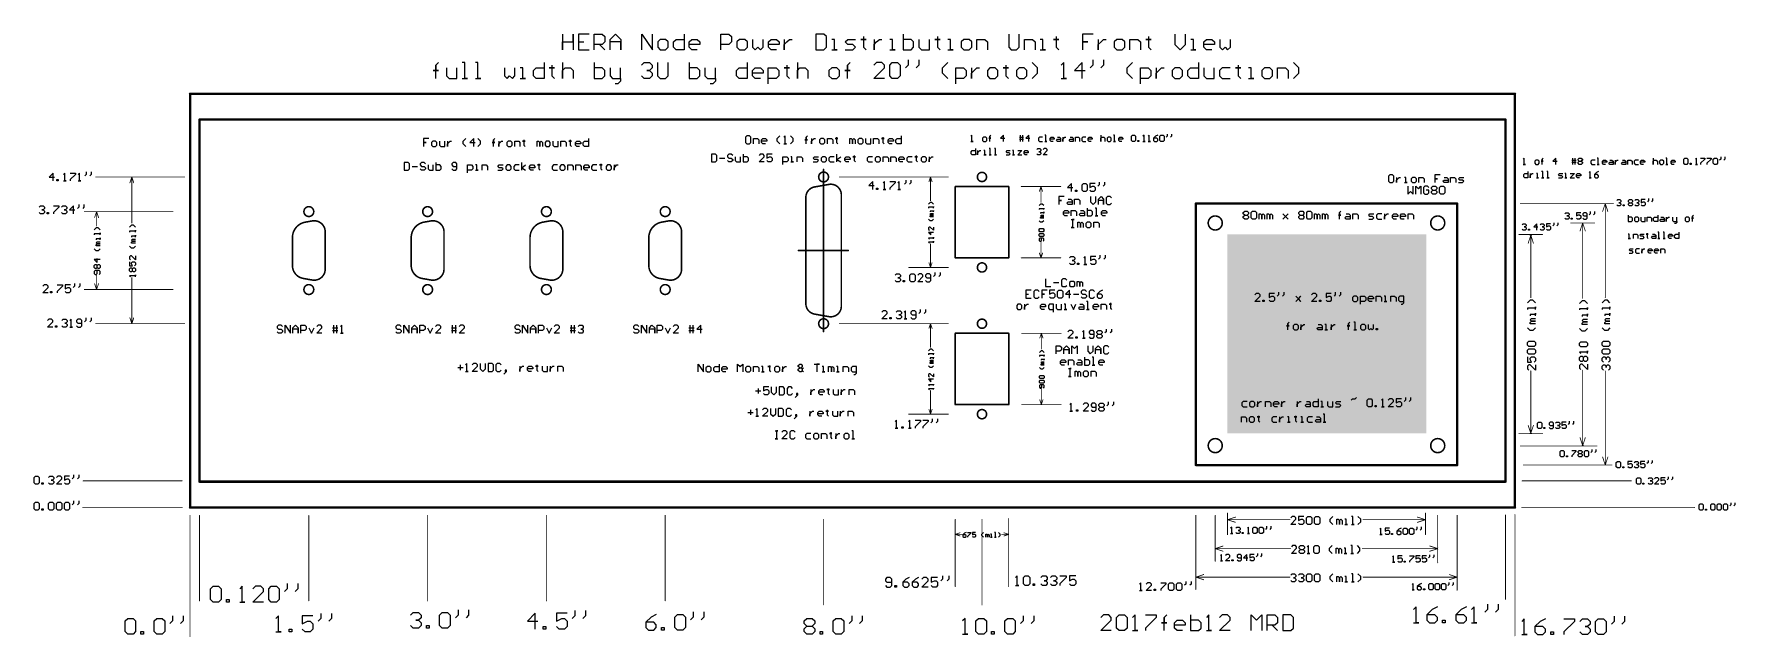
# Model space of a CAD drawing. Extents: x 0 to 21.5, y 0.4 to 8.
import ezdxf

# ---------------------------------------------------------------- set-up
doc = ezdxf.new("R2010")
doc.units = 0
doc.header["$MEASUREMENT"] = 0
for name, color, linetype in [('MECHANICAL1', 6, 'CONTINUOUS'), ('TOPLAYER', 1, 'CONTINUOUS'), ('TOPOVERLAY', 2, 'CONTINUOUS')]:
    doc.layers.add(name, color=color, linetype=linetype)

msp = doc.modelspace()

# ---------------------------------------------------------------- linework, layer by layer
at = {"layer": 'MECHANICAL1'}
for p, q in [((6.705, 7.975), (6.705, 7.775)), ((6.838, 7.875), (6.838, 7.975)), ((6.838, 7.975), (6.838, 7.775)), ((7.038, 7.975), (6.905, 7.975)), ((6.905, 7.975), (6.905, 7.775)), ((7.105, 7.775), (7.105, 7.975)), ((7.105, 7.975), (7.205, 7.975)), ((7.205, 7.975), (7.238, 7.942)), ((7.305, 7.908), (7.371, 7.975)), ((7.371, 7.975), (7.438, 7.908)), ((7.705, 7.775), (7.705, 7.975)), ((7.705, 7.975), (7.838, 7.775)), ((7.838, 7.775), (7.838, 7.975)), ((8.238, 7.975), (8.238, 7.775)), ((8.704, 7.775), (8.704, 7.975)), ((8.704, 7.975), (8.804, 7.975)), ((8.804, 7.975), (8.838, 7.942)), ((9.904, 7.975), (9.904, 7.775)), ((10.004, 7.975), (9.904, 7.975)), ((10.037, 7.942), (10.004, 7.975)), ((11.004, 7.975), (11.004, 7.775)), ((12.337, 7.975), (12.337, 7.808)), ((12.47, 7.808), (12.47, 7.975)), ((13.403, 7.975), (13.27, 7.975)), ((13.27, 7.975), (13.27, 7.875)), ((14.436, 7.975), (14.436, 7.842)), ((14.569, 7.842), (14.569, 7.975)), ((6.705, 7.775), (6.705, 7.875)), ((6.705, 7.875), (6.838, 7.875)), ((6.905, 7.875), (6.972, 7.875)), ((6.905, 7.775), (7.038, 7.775)), ((7.205, 7.842), (7.105, 7.842)), ((7.172, 7.842), (7.238, 7.775)), ((7.238, 7.875), (7.205, 7.842)), ((7.238, 7.942), (7.238, 7.875)), ((7.305, 7.775), (7.305, 7.908)), ((7.438, 7.875), (7.305, 7.875)), ((7.438, 7.908), (7.438, 7.775)), ((7.438, 7.775), (7.438, 7.875)), ((7.938, 7.908), (7.905, 7.875)), ((7.905, 7.875), (7.905, 7.808)), ((7.905, 7.808), (7.938, 7.775)), ((8.005, 7.908), (7.938, 7.908)), ((7.938, 7.775), (8.005, 7.775)), ((8.038, 7.875), (8.005, 7.908)), ((8.005, 7.775), (8.038, 7.808)), ((8.038, 7.808), (8.038, 7.875)), ((8.105, 7.875), (8.138, 7.908)), ((8.105, 7.808), (8.105, 7.875)), ((8.138, 7.775), (8.105, 7.808)), ((8.138, 7.908), (8.238, 7.908)), ((8.238, 7.775), (8.138, 7.775)), ((8.304, 7.875), (8.338, 7.908)), ((8.304, 7.808), (8.304, 7.875)), ((8.438, 7.842), (8.304, 7.842)), ((8.338, 7.775), (8.304, 7.808)), ((8.338, 7.908), (8.404, 7.908)), ((8.404, 7.775), (8.338, 7.775)), ((8.404, 7.908), (8.438, 7.875)), ((8.438, 7.875), (8.438, 7.842)), ((8.804, 7.842), (8.704, 7.842)), ((8.838, 7.875), (8.804, 7.842)), ((8.838, 7.942), (8.838, 7.875)), ((8.938, 7.908), (8.904, 7.875)), ((8.904, 7.875), (8.904, 7.808)), ((8.904, 7.808), (8.938, 7.775)), ((9.004, 7.908), (8.938, 7.908)), ((8.938, 7.775), (9.004, 7.775)), ((9.038, 7.875), (9.004, 7.908)), ((9.004, 7.775), (9.038, 7.808)), ((9.038, 7.808), (9.038, 7.875)), ((9.104, 7.908), (9.104, 7.808)), ((9.104, 7.808), (9.138, 7.775)), ((9.138, 7.775), (9.171, 7.808)), ((9.171, 7.808), (9.204, 7.775)), ((9.204, 7.775), (9.238, 7.808)), ((9.238, 7.808), (9.238, 7.908)), ((9.304, 7.875), (9.337, 7.908)), ((9.304, 7.808), (9.304, 7.875)), ((9.437, 7.842), (9.304, 7.842)), ((9.337, 7.775), (9.304, 7.808)), ((9.337, 7.908), (9.404, 7.908)), ((9.404, 7.775), (9.337, 7.775)), ((9.404, 7.908), (9.437, 7.875)), ((9.437, 7.875), (9.437, 7.842)), ((9.504, 7.908), (9.504, 7.775)), ((9.504, 7.842), (9.537, 7.875)), ((9.504, 7.775), (9.504, 7.842)), ((9.537, 7.875), (9.571, 7.908)), ((9.571, 7.908), (9.604, 7.908)), ((9.904, 7.775), (10.004, 7.775)), ((10.004, 7.775), (10.037, 7.808)), ((10.037, 7.808), (10.037, 7.942)), ((10.137, 7.908), (10.104, 7.908)), ((10.104, 7.775), (10.171, 7.775)), ((10.137, 7.775), (10.137, 7.908)), ((10.171, 7.775), (10.137, 7.775)), ((10.271, 7.875), (10.304, 7.908)), ((10.304, 7.842), (10.271, 7.875)), ((10.271, 7.775), (10.37, 7.775)), ((10.304, 7.908), (10.404, 7.908)), ((10.37, 7.842), (10.304, 7.842)), ((10.404, 7.808), (10.37, 7.842)), ((10.37, 7.775), (10.404, 7.808)), ((10.504, 7.908), (10.47, 7.908)), ((10.47, 7.908), (10.537, 7.908)), ((10.504, 7.942), (10.504, 7.908)), ((10.537, 7.908), (10.504, 7.908)), ((10.504, 7.908), (10.504, 7.808)), ((10.504, 7.808), (10.537, 7.775)), ((10.637, 7.908), (10.637, 7.775)), ((10.637, 7.842), (10.67, 7.875)), ((10.637, 7.775), (10.637, 7.842)), ((10.67, 7.875), (10.704, 7.908)), ((10.704, 7.908), (10.737, 7.908)), ((10.87, 7.908), (10.837, 7.908)), ((10.837, 7.775), (10.904, 7.775)), ((10.87, 7.775), (10.87, 7.908)), ((10.904, 7.775), (10.87, 7.775)), ((11.104, 7.908), (11.004, 7.908)), ((11.004, 7.775), (11.104, 7.775)), ((11.137, 7.875), (11.104, 7.908)), ((11.104, 7.775), (11.137, 7.808)), ((11.137, 7.842), (11.137, 7.875)), ((11.137, 7.808), (11.137, 7.842)), ((11.204, 7.908), (11.204, 7.808)), ((11.204, 7.808), (11.237, 7.775)), ((11.237, 7.775), (11.337, 7.775)), ((11.337, 7.775), (11.337, 7.908)), ((11.437, 7.908), (11.403, 7.908)), ((11.403, 7.908), (11.47, 7.908)), ((11.437, 7.942), (11.437, 7.908)), ((11.47, 7.908), (11.437, 7.908)), ((11.437, 7.908), (11.437, 7.808)), ((11.437, 7.808), (11.47, 7.775)), ((11.603, 7.908), (11.57, 7.908)), ((11.57, 7.775), (11.637, 7.775)), ((11.603, 7.775), (11.603, 7.908)), ((11.637, 7.775), (11.603, 7.775)), ((11.77, 7.908), (11.737, 7.875)), ((11.737, 7.875), (11.737, 7.808)), ((11.737, 7.808), (11.77, 7.775)), ((11.837, 7.908), (11.77, 7.908)), ((11.77, 7.775), (11.837, 7.775)), ((11.87, 7.875), (11.837, 7.908)), ((11.837, 7.775), (11.87, 7.808)), ((11.87, 7.808), (11.87, 7.875)), ((11.937, 7.775), (11.937, 7.908)), ((11.937, 7.908), (12.037, 7.908)), ((12.037, 7.908), (12.07, 7.875)), ((12.07, 7.875), (12.07, 7.775)), ((12.337, 7.808), (12.37, 7.775)), ((12.37, 7.775), (12.436, 7.775)), ((12.436, 7.775), (12.47, 7.808)), ((12.536, 7.775), (12.536, 7.908)), ((12.536, 7.908), (12.636, 7.908)), ((12.636, 7.908), (12.67, 7.875)), ((12.67, 7.875), (12.67, 7.775)), ((12.77, 7.908), (12.736, 7.908)), ((12.736, 7.775), (12.803, 7.775)), ((12.77, 7.775), (12.77, 7.908)), ((12.803, 7.775), (12.77, 7.775)), ((12.936, 7.908), (12.903, 7.908)), ((12.903, 7.908), (12.97, 7.908)), ((12.936, 7.942), (12.936, 7.908)), ((12.97, 7.908), (12.936, 7.908)), ((12.936, 7.908), (12.936, 7.808)), ((12.936, 7.808), (12.97, 7.775)), ((13.27, 7.875), (13.336, 7.875)), ((13.336, 7.875), (13.27, 7.875)), ((13.27, 7.875), (13.27, 7.775)), ((13.469, 7.908), (13.469, 7.775)), ((13.469, 7.842), (13.503, 7.875)), ((13.469, 7.775), (13.469, 7.842)), ((13.503, 7.875), (13.536, 7.908)), ((13.536, 7.908), (13.569, 7.908)), ((13.703, 7.908), (13.669, 7.875)), ((13.669, 7.875), (13.669, 7.808)), ((13.669, 7.808), (13.703, 7.775)), ((13.769, 7.908), (13.703, 7.908)), ((13.703, 7.775), (13.769, 7.775)), ((13.803, 7.875), (13.769, 7.908)), ((13.769, 7.775), (13.803, 7.808)), ((13.803, 7.808), (13.803, 7.875)), ((13.869, 7.775), (13.869, 7.908)), ((13.869, 7.908), (13.969, 7.908)), ((13.969, 7.908), (14.003, 7.875)), ((14.003, 7.875), (14.003, 7.775)), ((14.103, 7.908), (14.069, 7.908)), ((14.069, 7.908), (14.136, 7.908)), ((14.103, 7.942), (14.103, 7.908)), ((14.136, 7.908), (14.103, 7.908)), ((14.103, 7.908), (14.103, 7.808)), ((14.103, 7.808), (14.136, 7.775)), ((14.436, 7.842), (14.502, 7.775)), ((14.502, 7.775), (14.569, 7.842)), ((14.669, 7.908), (14.636, 7.908)), ((14.636, 7.775), (14.702, 7.775)), ((14.669, 7.775), (14.669, 7.908)), ((14.702, 7.775), (14.669, 7.775)), ((14.802, 7.875), (14.836, 7.908)), ((14.802, 7.808), (14.802, 7.875)), ((14.936, 7.842), (14.802, 7.842)), ((14.836, 7.775), (14.802, 7.808)), ((14.836, 7.908), (14.902, 7.908)), ((14.902, 7.775), (14.836, 7.775)), ((14.902, 7.908), (14.936, 7.875)), ((14.936, 7.875), (14.936, 7.842)), ((15.002, 7.908), (15.002, 7.808)), ((15.002, 7.808), (15.036, 7.775)), ((15.036, 7.775), (15.069, 7.808)), ((15.069, 7.808), (15.102, 7.775)), ((15.102, 7.775), (15.136, 7.808)), ((15.136, 7.808), (15.136, 7.908)), ((5.103, 7.582), (5.137, 7.615)), ((5.103, 7.415), (5.103, 7.582)), ((5.103, 7.582), (5.103, 7.515)), ((5.103, 7.515), (5.103, 7.582)), ((5.237, 7.548), (5.237, 7.448)), ((5.37, 7.415), (5.37, 7.548)), ((5.47, 7.615), (5.437, 7.615)), ((5.47, 7.415), (5.47, 7.615)), ((5.636, 7.615), (5.603, 7.615)), ((5.636, 7.415), (5.636, 7.615)), ((5.97, 7.548), (5.97, 7.448)), ((6.103, 7.448), (6.103, 7.548)), ((6.203, 7.548), (6.17, 7.548)), ((6.203, 7.415), (6.203, 7.548)), ((6.336, 7.515), (6.37, 7.548)), ((6.37, 7.548), (6.47, 7.548)), ((6.47, 7.615), (6.47, 7.415)), ((6.57, 7.548), (6.536, 7.548)), ((6.536, 7.548), (6.603, 7.548)), ((6.57, 7.582), (6.57, 7.548)), ((6.603, 7.548), (6.57, 7.548)), ((6.57, 7.548), (6.57, 7.448)), ((6.703, 7.615), (6.703, 7.415)), ((6.703, 7.515), (6.736, 7.548)), ((6.736, 7.548), (6.803, 7.548)), ((6.803, 7.548), (6.836, 7.515)), ((7.103, 7.615), (7.103, 7.415)), ((7.203, 7.548), (7.103, 7.548)), ((7.236, 7.515), (7.203, 7.548)), ((7.303, 7.548), (7.303, 7.448)), ((7.436, 7.415), (7.436, 7.548)), ((7.702, 7.582), (7.736, 7.615)), ((7.736, 7.615), (7.802, 7.615)), ((7.802, 7.615), (7.836, 7.582)), ((7.836, 7.548), (7.802, 7.515)), ((7.836, 7.582), (7.836, 7.548)), ((7.902, 7.615), (7.902, 7.448)), ((8.036, 7.448), (8.036, 7.615)), ((8.302, 7.615), (8.302, 7.415)), ((8.402, 7.548), (8.302, 7.548)), ((8.436, 7.515), (8.402, 7.548)), ((8.502, 7.548), (8.502, 7.448)), ((8.636, 7.415), (8.636, 7.548)), ((8.902, 7.515), (8.935, 7.548)), ((8.935, 7.548), (9.035, 7.548)), ((9.035, 7.615), (9.035, 7.415)), ((9.102, 7.515), (9.135, 7.548)), ((9.135, 7.548), (9.202, 7.548)), ((9.202, 7.548), (9.235, 7.515)), ((9.302, 7.348), (9.302, 7.548)), ((9.302, 7.548), (9.402, 7.548)), ((9.402, 7.548), (9.435, 7.515)), ((9.535, 7.548), (9.502, 7.548)), ((9.502, 7.548), (9.569, 7.548)), ((9.535, 7.582), (9.535, 7.548)), ((9.569, 7.548), (9.535, 7.548)), ((9.535, 7.548), (9.535, 7.448)), ((9.669, 7.615), (9.669, 7.415)), ((9.669, 7.515), (9.702, 7.548)), ((9.702, 7.548), (9.768, 7.548)), ((9.768, 7.548), (9.802, 7.515)), ((10.102, 7.548), (10.068, 7.515)), ((10.168, 7.548), (10.102, 7.548)), ((10.202, 7.515), (10.168, 7.548)), ((10.302, 7.582), (10.335, 7.615)), ((10.302, 7.415), (10.302, 7.582)), ((10.302, 7.582), (10.302, 7.515)), ((10.302, 7.515), (10.302, 7.582)), ((10.668, 7.615), (10.635, 7.582)), ((10.635, 7.415), (10.768, 7.548)), ((10.735, 7.615), (10.668, 7.615)), ((10.768, 7.582), (10.735, 7.615)), ((10.768, 7.548), (10.768, 7.582)), ((10.835, 7.582), (10.868, 7.615)), ((10.835, 7.448), (10.835, 7.582)), ((10.868, 7.615), (10.935, 7.615)), ((10.935, 7.615), (10.968, 7.582)), ((10.968, 7.582), (10.968, 7.448)), ((11.068, 7.582), (11.035, 7.548)), ((11.068, 7.648), (11.068, 7.582)), ((11.201, 7.582), (11.168, 7.548)), ((11.201, 7.648), (11.201, 7.582)), ((11.501, 7.548), (11.568, 7.615)), ((11.501, 7.482), (11.501, 7.548)), ((11.668, 7.348), (11.668, 7.548)), ((11.668, 7.548), (11.768, 7.548)), ((11.768, 7.548), (11.801, 7.515)), ((11.868, 7.548), (11.868, 7.415)), ((11.901, 7.515), (11.934, 7.548)), ((11.934, 7.548), (11.968, 7.548)), ((12.101, 7.548), (12.068, 7.515)), ((12.168, 7.548), (12.101, 7.548)), ((12.201, 7.515), (12.168, 7.548)), ((12.301, 7.548), (12.268, 7.548)), ((12.268, 7.548), (12.334, 7.548)), ((12.301, 7.582), (12.301, 7.548)), ((12.334, 7.548), (12.301, 7.548)), ((12.301, 7.548), (12.301, 7.448)), ((12.468, 7.548), (12.434, 7.515)), ((12.534, 7.548), (12.468, 7.548)), ((12.568, 7.515), (12.534, 7.548)), ((12.701, 7.548), (12.634, 7.615)), ((12.701, 7.482), (12.701, 7.548)), ((13.034, 7.615), (13.001, 7.582)), ((13.034, 7.415), (13.034, 7.615)), ((13.267, 7.615), (13.167, 7.515)), ((13.267, 7.415), (13.267, 7.615)), ((13.401, 7.582), (13.367, 7.548)), ((13.401, 7.648), (13.401, 7.582)), ((13.534, 7.582), (13.501, 7.548)), ((13.534, 7.648), (13.534, 7.582)), ((13.834, 7.548), (13.9, 7.615)), ((13.834, 7.482), (13.834, 7.548)), ((14, 7.348), (14, 7.548)), ((14, 7.548), (14.1, 7.548)), ((14.1, 7.548), (14.134, 7.515)), ((14.2, 7.548), (14.2, 7.415)), ((14.234, 7.515), (14.267, 7.548)), ((14.267, 7.548), (14.3, 7.548)), ((14.434, 7.548), (14.4, 7.515)), ((14.5, 7.548), (14.434, 7.548)), ((14.534, 7.515), (14.5, 7.548)), ((14.6, 7.515), (14.634, 7.548)), ((14.634, 7.548), (14.734, 7.548)), ((14.734, 7.615), (14.734, 7.415)), ((14.8, 7.548), (14.8, 7.448)), ((14.933, 7.415), (14.933, 7.548)), ((15.033, 7.548), (15, 7.515)), ((15.133, 7.548), (15.033, 7.548)), ((15.233, 7.548), (15.2, 7.548)), ((15.2, 7.548), (15.267, 7.548)), ((15.233, 7.582), (15.233, 7.548)), ((15.267, 7.548), (15.233, 7.548)), ((15.233, 7.548), (15.233, 7.448)), ((15.4, 7.548), (15.367, 7.548)), ((15.4, 7.415), (15.4, 7.548)), ((15.567, 7.548), (15.533, 7.515)), ((15.633, 7.548), (15.567, 7.548)), ((15.667, 7.515), (15.633, 7.548)), ((15.733, 7.415), (15.733, 7.548)), ((15.733, 7.548), (15.833, 7.548)), ((15.833, 7.548), (15.867, 7.515)), ((16, 7.548), (15.933, 7.615)), ((16, 7.482), (16, 7.548)), ((5.103, 7.515), (5.07, 7.515)), ((5.07, 7.515), (5.137, 7.515)), ((5.137, 7.515), (5.103, 7.515)), ((5.237, 7.448), (5.27, 7.415)), ((5.27, 7.415), (5.37, 7.415)), ((5.437, 7.415), (5.503, 7.415)), ((5.503, 7.415), (5.47, 7.415)), ((5.603, 7.415), (5.67, 7.415)), ((5.67, 7.415), (5.636, 7.415)), ((5.97, 7.448), (6.003, 7.415)), ((6.003, 7.415), (6.036, 7.448)), ((6.036, 7.448), (6.07, 7.415)), ((6.07, 7.415), (6.103, 7.448)), ((6.17, 7.415), (6.236, 7.415)), ((6.236, 7.415), (6.203, 7.415)), ((6.336, 7.448), (6.336, 7.515)), ((6.37, 7.415), (6.336, 7.448)), ((6.47, 7.415), (6.37, 7.415)), ((6.57, 7.448), (6.603, 7.415)), ((6.703, 7.415), (6.703, 7.515)), ((6.836, 7.515), (6.836, 7.415)), ((7.103, 7.415), (7.203, 7.415)), ((7.203, 7.415), (7.236, 7.448)), ((7.236, 7.482), (7.236, 7.515)), ((7.236, 7.448), (7.236, 7.482)), ((7.303, 7.448), (7.336, 7.415)), ((7.336, 7.415), (7.436, 7.415)), ((7.403, 7.348), (7.369, 7.348)), ((7.436, 7.382), (7.403, 7.348)), ((7.436, 7.415), (7.436, 7.382)), ((7.736, 7.415), (7.702, 7.448)), ((7.802, 7.415), (7.736, 7.415)), ((7.802, 7.515), (7.769, 7.515)), ((7.769, 7.515), (7.802, 7.515)), ((7.802, 7.515), (7.836, 7.482)), ((7.836, 7.448), (7.802, 7.415)), ((7.836, 7.482), (7.836, 7.448)), ((7.902, 7.448), (7.936, 7.415)), ((7.936, 7.415), (8.002, 7.415)), ((8.002, 7.415), (8.036, 7.448)), ((8.302, 7.415), (8.402, 7.415)), ((8.402, 7.415), (8.436, 7.448)), ((8.436, 7.482), (8.436, 7.515)), ((8.436, 7.448), (8.436, 7.482)), ((8.502, 7.448), (8.536, 7.415)), ((8.536, 7.415), (8.636, 7.415)), ((8.602, 7.348), (8.569, 7.348)), ((8.636, 7.382), (8.602, 7.348)), ((8.636, 7.415), (8.636, 7.382)), ((8.902, 7.448), (8.902, 7.515)), ((8.935, 7.415), (8.902, 7.448)), ((9.035, 7.415), (8.935, 7.415)), ((9.102, 7.448), (9.102, 7.515)), ((9.235, 7.482), (9.102, 7.482)), ((9.135, 7.415), (9.102, 7.448)), ((9.202, 7.415), (9.135, 7.415)), ((9.235, 7.515), (9.235, 7.482)), ((9.402, 7.415), (9.302, 7.415)), ((9.435, 7.448), (9.402, 7.415)), ((9.435, 7.515), (9.435, 7.448)), ((9.535, 7.448), (9.569, 7.415)), ((9.669, 7.415), (9.669, 7.515)), ((9.802, 7.515), (9.802, 7.415)), ((10.068, 7.515), (10.068, 7.448)), ((10.068, 7.448), (10.102, 7.415)), ((10.102, 7.415), (10.168, 7.415)), ((10.168, 7.415), (10.202, 7.448)), ((10.202, 7.448), (10.202, 7.515)), ((10.302, 7.515), (10.268, 7.515)), ((10.268, 7.515), (10.335, 7.515)), ((10.335, 7.515), (10.302, 7.515)), ((10.768, 7.415), (10.635, 7.415)), ((10.868, 7.415), (10.835, 7.448)), ((10.935, 7.415), (10.868, 7.415)), ((10.968, 7.448), (10.935, 7.415)), ((11.568, 7.415), (11.501, 7.482)), ((11.768, 7.415), (11.668, 7.415)), ((11.801, 7.448), (11.768, 7.415)), ((11.801, 7.515), (11.801, 7.448)), ((11.868, 7.482), (11.901, 7.515)), ((11.868, 7.415), (11.868, 7.482)), ((12.068, 7.515), (12.068, 7.448)), ((12.068, 7.448), (12.101, 7.415)), ((12.101, 7.415), (12.168, 7.415)), ((12.168, 7.415), (12.201, 7.448)), ((12.201, 7.448), (12.201, 7.515)), ((12.301, 7.448), (12.334, 7.415)), ((12.434, 7.515), (12.434, 7.448)), ((12.434, 7.448), (12.468, 7.415)), ((12.468, 7.415), (12.534, 7.415)), ((12.534, 7.415), (12.568, 7.448)), ((12.568, 7.448), (12.568, 7.515)), ((12.634, 7.415), (12.701, 7.482)), ((13.001, 7.415), (13.067, 7.415)), ((13.067, 7.415), (13.034, 7.415)), ((13.167, 7.515), (13.301, 7.515)), ((13.9, 7.415), (13.834, 7.482)), ((14.1, 7.415), (14, 7.415)), ((14.134, 7.448), (14.1, 7.415)), ((14.134, 7.515), (14.134, 7.448)), ((14.2, 7.482), (14.234, 7.515)), ((14.2, 7.415), (14.2, 7.482)), ((14.4, 7.515), (14.4, 7.448)), ((14.4, 7.448), (14.434, 7.415)), ((14.434, 7.415), (14.5, 7.415)), ((14.5, 7.415), (14.534, 7.448)), ((14.534, 7.448), (14.534, 7.515)), ((14.6, 7.448), (14.6, 7.515)), ((14.634, 7.415), (14.6, 7.448)), ((14.734, 7.415), (14.634, 7.415)), ((14.8, 7.448), (14.834, 7.415)), ((14.834, 7.415), (14.933, 7.415)), ((15, 7.515), (15, 7.448)), ((15, 7.448), (15.033, 7.415)), ((15.033, 7.415), (15.133, 7.415)), ((15.233, 7.448), (15.267, 7.415)), ((15.367, 7.415), (15.433, 7.415)), ((15.433, 7.415), (15.4, 7.415)), ((15.533, 7.515), (15.533, 7.448)), ((15.533, 7.448), (15.567, 7.415)), ((15.567, 7.415), (15.633, 7.415)), ((15.633, 7.415), (15.667, 7.448)), ((15.667, 7.448), (15.667, 7.515)), ((15.867, 7.515), (15.867, 7.415)), ((15.933, 7.415), (16, 7.482)), ((0.687, 6.237), (0.687, 6.203)), ((0.753, 6.237), (0.753, 6.203)), ((0.27, 6.22), (0.22, 6.17)), ((0.22, 6.17), (0.287, 6.17)), ((0.27, 6.12), (0.27, 6.22)), ((0.32, 6.12), (0.32, 6.137)), ((0.32, 6.137), (0.337, 6.137)), ((0.337, 6.12), (0.32, 6.12)), ((0.337, 6.137), (0.337, 6.12)), ((0.42, 6.22), (0.403, 6.203)), ((0.403, 6.12), (0.437, 6.12)), ((0.42, 6.12), (0.42, 6.22)), ((0.437, 6.12), (0.42, 6.12)), ((0.487, 6.22), (0.553, 6.22)), ((0.553, 6.203), (0.487, 6.137)), ((0.487, 6.137), (0.487, 6.12)), ((0.553, 6.22), (0.553, 6.203)), ((0.603, 6.22), (0.587, 6.203)), ((0.587, 6.12), (0.62, 6.12)), ((0.603, 6.12), (0.603, 6.22)), ((0.62, 6.12), (0.603, 6.12)), ((0.687, 6.203), (0.67, 6.187)), ((0.753, 6.203), (0.736, 6.187)), ((10.62, 6.114), (10.57, 6.064)), ((10.57, 6.064), (10.637, 6.064)), ((10.62, 6.014), (10.62, 6.114)), ((10.67, 6.014), (10.67, 6.031)), ((10.67, 6.031), (10.687, 6.031)), ((10.687, 6.014), (10.67, 6.014)), ((10.687, 6.031), (10.687, 6.014)), ((10.77, 6.114), (10.753, 6.097)), ((10.753, 6.014), (10.787, 6.014)), ((10.77, 6.014), (10.77, 6.114)), ((10.787, 6.014), (10.77, 6.014)), ((10.837, 6.114), (10.903, 6.114)), ((10.903, 6.097), (10.837, 6.031)), ((10.837, 6.031), (10.837, 6.014)), ((10.903, 6.114), (10.903, 6.097)), ((10.953, 6.114), (10.937, 6.097)), ((10.937, 6.014), (10.97, 6.014)), ((10.953, 6.014), (10.953, 6.114)), ((10.97, 6.014), (10.953, 6.014)), ((11.037, 6.097), (11.02, 6.081)), ((11.037, 6.131), (11.037, 6.097)), ((11.103, 6.097), (11.086, 6.081)), ((11.103, 6.131), (11.103, 6.097)), ((13.13, 6.087), (13.08, 6.037)), ((13.08, 6.037), (13.147, 6.037)), ((13.13, 5.987), (13.13, 6.087)), ((13.263, 6.07), (13.28, 6.087)), ((13.263, 6.004), (13.263, 6.07)), ((13.28, 6.087), (13.313, 6.087)), ((13.313, 6.087), (13.33, 6.07)), ((13.33, 6.07), (13.33, 6.004)), ((13.43, 6.087), (13.363, 6.087)), ((13.363, 6.087), (13.363, 6.037)), ((13.363, 6.037), (13.397, 6.054)), ((13.397, 6.054), (13.413, 6.054)), ((13.413, 6.054), (13.43, 6.037)), ((13.43, 6.037), (13.43, 6.004)), ((13.48, 6.07), (13.463, 6.054)), ((13.48, 6.104), (13.48, 6.07)), ((13.547, 6.07), (13.53, 6.054)), ((13.547, 6.104), (13.547, 6.07)), ((0.095, 5.788), (0.112, 5.805)), ((0.112, 5.805), (0.145, 5.805)), ((0.145, 5.805), (0.162, 5.788)), ((0.278, 5.805), (0.345, 5.805)), ((0.345, 5.805), (0.345, 5.788)), ((0.378, 5.788), (0.395, 5.805)), ((0.395, 5.805), (0.428, 5.805)), ((0.428, 5.805), (0.445, 5.788)), ((0.528, 5.805), (0.478, 5.755)), ((0.528, 5.705), (0.528, 5.805)), ((0.595, 5.822), (0.595, 5.788)), ((0.661, 5.822), (0.661, 5.788)), ((11.346, 5.849), (11.326, 5.829)), ((11.366, 5.849), (11.346, 5.849)), ((11.386, 5.829), (11.366, 5.849)), ((12.741, 5.829), (12.721, 5.809)), ((12.761, 5.829), (12.741, 5.829)), ((12.781, 5.809), (12.761, 5.829)), ((13.18, 5.987), (13.18, 6.004)), ((13.18, 6.004), (13.197, 6.004)), ((13.197, 5.987), (13.18, 5.987)), ((13.197, 6.004), (13.197, 5.987)), ((13.28, 5.987), (13.263, 6.004)), ((13.313, 5.987), (13.28, 5.987)), ((13.33, 6.004), (13.313, 5.987)), ((13.38, 5.987), (13.363, 6.004)), ((13.413, 5.987), (13.38, 5.987)), ((13.43, 6.004), (13.413, 5.987)), ((20.015, 5.872), (20.028, 5.885)), ((20.028, 5.805), (20.015, 5.818)), ((20.028, 5.885), (20.055, 5.885)), ((20.055, 5.805), (20.028, 5.805)), ((20.055, 5.845), (20.042, 5.845)), ((20.042, 5.845), (20.055, 5.845)), ((20.055, 5.885), (20.068, 5.872)), ((20.068, 5.858), (20.055, 5.845)), ((20.055, 5.845), (20.068, 5.832)), ((20.068, 5.818), (20.055, 5.805)), ((20.068, 5.872), (20.068, 5.858)), ((20.068, 5.832), (20.068, 5.818)), ((20.095, 5.805), (20.095, 5.818)), ((20.095, 5.818), (20.108, 5.818)), ((20.108, 5.805), (20.095, 5.805)), ((20.108, 5.818), (20.108, 5.805)), ((20.162, 5.872), (20.175, 5.885)), ((20.162, 5.858), (20.162, 5.872)), ((20.175, 5.845), (20.162, 5.858)), ((20.162, 5.832), (20.175, 5.845)), ((20.162, 5.818), (20.162, 5.832)), ((20.175, 5.805), (20.162, 5.818)), ((20.175, 5.885), (20.202, 5.885)), ((20.175, 5.845), (20.202, 5.845)), ((20.202, 5.805), (20.175, 5.805)), ((20.202, 5.885), (20.215, 5.872)), ((20.215, 5.858), (20.202, 5.845)), ((20.202, 5.845), (20.215, 5.832)), ((20.215, 5.818), (20.202, 5.805)), ((20.215, 5.872), (20.215, 5.858)), ((20.215, 5.832), (20.215, 5.818)), ((20.242, 5.872), (20.255, 5.885)), ((20.255, 5.805), (20.242, 5.818)), ((20.255, 5.885), (20.282, 5.885)), ((20.282, 5.805), (20.255, 5.805)), ((20.282, 5.845), (20.268, 5.845)), ((20.268, 5.845), (20.282, 5.845)), ((20.282, 5.885), (20.295, 5.872)), ((20.295, 5.858), (20.282, 5.845)), ((20.282, 5.845), (20.295, 5.832)), ((20.295, 5.818), (20.282, 5.805)), ((20.295, 5.872), (20.295, 5.858)), ((20.295, 5.832), (20.295, 5.818)), ((20.375, 5.885), (20.322, 5.885)), ((20.322, 5.885), (20.322, 5.845)), ((20.322, 5.845), (20.348, 5.858)), ((20.335, 5.805), (20.322, 5.818)), ((20.362, 5.805), (20.335, 5.805)), ((20.348, 5.858), (20.362, 5.858)), ((20.362, 5.858), (20.375, 5.845)), ((20.375, 5.818), (20.362, 5.805)), ((20.375, 5.845), (20.375, 5.818)), ((20.415, 5.872), (20.402, 5.858)), ((20.415, 5.898), (20.415, 5.872)), ((20.468, 5.872), (20.455, 5.858)), ((20.468, 5.898), (20.468, 5.872)), ((0.112, 5.705), (0.095, 5.722)), ((0.145, 5.705), (0.112, 5.705)), ((0.145, 5.755), (0.128, 5.755)), ((0.128, 5.755), (0.145, 5.755)), ((0.162, 5.772), (0.145, 5.755)), ((0.145, 5.755), (0.162, 5.738)), ((0.162, 5.722), (0.145, 5.705)), ((0.162, 5.788), (0.162, 5.772)), ((0.162, 5.738), (0.162, 5.722)), ((0.195, 5.705), (0.195, 5.722)), ((0.195, 5.722), (0.212, 5.722)), ((0.212, 5.705), (0.195, 5.705)), ((0.212, 5.722), (0.212, 5.705)), ((0.345, 5.788), (0.278, 5.722)), ((0.278, 5.722), (0.278, 5.705)), ((0.395, 5.705), (0.378, 5.722)), ((0.428, 5.705), (0.395, 5.705)), ((0.428, 5.755), (0.412, 5.755)), ((0.412, 5.755), (0.428, 5.755)), ((0.445, 5.772), (0.428, 5.755)), ((0.428, 5.755), (0.445, 5.738)), ((0.445, 5.722), (0.428, 5.705)), ((0.445, 5.788), (0.445, 5.772)), ((0.445, 5.738), (0.445, 5.722)), ((0.478, 5.755), (0.545, 5.755)), ((0.595, 5.788), (0.578, 5.772)), ((0.661, 5.788), (0.645, 5.772)), ((11.386, 5.789), (11.326, 5.789)), ((11.326, 5.789), (11.326, 5.779)), ((11.346, 5.619), (11.326, 5.639)), ((11.386, 5.739), (11.346, 5.739)), ((11.346, 5.739), (11.346, 5.729)), ((11.346, 5.699), (11.356, 5.709)), ((11.356, 5.689), (11.346, 5.699)), ((11.346, 5.679), (11.356, 5.689)), ((11.346, 5.669), (11.346, 5.679)), ((11.386, 5.669), (11.346, 5.669)), ((11.366, 5.619), (11.346, 5.619)), ((11.356, 5.709), (11.386, 5.709)), ((11.356, 5.689), (11.386, 5.689)), ((11.386, 5.689), (11.356, 5.689)), ((11.386, 5.639), (11.366, 5.619)), ((11.386, 5.779), (11.386, 5.799)), ((11.386, 5.799), (11.386, 5.789)), ((11.386, 5.729), (11.386, 5.749)), ((11.386, 5.749), (11.386, 5.739)), ((12.781, 5.769), (12.721, 5.769)), ((12.721, 5.769), (12.721, 5.759)), ((12.741, 5.599), (12.721, 5.619)), ((12.781, 5.719), (12.741, 5.719)), ((12.741, 5.719), (12.741, 5.709)), ((12.741, 5.679), (12.751, 5.689)), ((12.751, 5.669), (12.741, 5.679)), ((12.741, 5.659), (12.751, 5.669)), ((12.741, 5.649), (12.741, 5.659)), ((12.781, 5.649), (12.741, 5.649)), ((12.761, 5.599), (12.741, 5.599)), ((12.751, 5.689), (12.781, 5.689)), ((12.751, 5.669), (12.781, 5.669)), ((12.781, 5.669), (12.751, 5.669)), ((12.781, 5.619), (12.761, 5.599)), ((12.781, 5.759), (12.781, 5.779)), ((12.781, 5.779), (12.781, 5.769)), ((12.781, 5.709), (12.781, 5.729)), ((12.781, 5.729), (12.781, 5.719)), ((19.22, 5.593), (19.22, 5.567)), ((19.273, 5.593), (19.273, 5.567)), ((19.36, 5.707), (19.373, 5.72)), ((19.373, 5.64), (19.36, 5.653)), ((19.373, 5.72), (19.4, 5.72)), ((19.4, 5.64), (19.373, 5.64)), ((19.4, 5.68), (19.387, 5.68)), ((19.387, 5.68), (19.4, 5.68)), ((19.4, 5.72), (19.413, 5.707)), ((19.413, 5.693), (19.4, 5.68)), ((19.4, 5.68), (19.413, 5.667)), ((19.413, 5.653), (19.4, 5.64)), ((19.413, 5.707), (19.413, 5.693)), ((19.413, 5.667), (19.413, 5.653)), ((19.44, 5.64), (19.44, 5.653)), ((19.44, 5.653), (19.453, 5.653)), ((19.453, 5.64), (19.44, 5.64)), ((19.453, 5.653), (19.453, 5.64)), ((19.56, 5.72), (19.507, 5.72)), ((19.507, 5.72), (19.507, 5.68)), ((19.507, 5.68), (19.533, 5.693)), ((19.52, 5.64), (19.507, 5.653)), ((19.547, 5.64), (19.52, 5.64)), ((19.533, 5.693), (19.547, 5.693)), ((19.547, 5.693), (19.56, 5.68)), ((19.56, 5.653), (19.547, 5.64)), ((19.56, 5.68), (19.56, 5.653)), ((19.6, 5.72), (19.587, 5.707)), ((19.587, 5.707), (19.587, 5.693)), ((19.587, 5.693), (19.6, 5.68)), ((19.587, 5.653), (19.6, 5.64)), ((19.627, 5.72), (19.6, 5.72)), ((19.6, 5.68), (19.64, 5.68)), ((19.6, 5.64), (19.627, 5.64)), ((19.64, 5.707), (19.627, 5.72)), ((19.627, 5.64), (19.64, 5.653)), ((19.64, 5.653), (19.64, 5.707)), ((19.68, 5.707), (19.667, 5.693)), ((19.68, 5.733), (19.68, 5.707)), ((19.733, 5.707), (19.72, 5.693)), ((19.733, 5.733), (19.733, 5.707)), ((20.16, 5.69), (20.16, 5.61)), ((20.2, 5.663), (20.16, 5.663)), ((20.16, 5.61), (20.2, 5.61)), ((20.213, 5.65), (20.2, 5.663)), ((20.2, 5.61), (20.213, 5.623)), ((20.213, 5.637), (20.213, 5.65)), ((20.213, 5.623), (20.213, 5.637)), ((20.253, 5.663), (20.24, 5.65)), ((20.24, 5.65), (20.24, 5.623)), ((20.24, 5.623), (20.253, 5.61)), ((20.28, 5.663), (20.253, 5.663)), ((20.253, 5.61), (20.28, 5.61)), ((20.293, 5.65), (20.28, 5.663)), ((20.28, 5.61), (20.293, 5.623)), ((20.293, 5.623), (20.293, 5.65)), ((20.32, 5.663), (20.32, 5.623)), ((20.32, 5.623), (20.333, 5.61)), ((20.333, 5.61), (20.373, 5.61)), ((20.373, 5.61), (20.373, 5.663)), ((20.4, 5.61), (20.4, 5.663)), ((20.4, 5.663), (20.44, 5.663)), ((20.44, 5.663), (20.453, 5.65)), ((20.453, 5.65), (20.453, 5.61)), ((20.48, 5.65), (20.493, 5.663)), ((20.48, 5.623), (20.48, 5.65)), ((20.493, 5.61), (20.48, 5.623)), ((20.493, 5.663), (20.533, 5.663)), ((20.533, 5.61), (20.493, 5.61)), ((20.533, 5.69), (20.533, 5.61)), ((20.56, 5.623), (20.573, 5.637)), ((20.573, 5.61), (20.56, 5.623)), ((20.573, 5.663), (20.6, 5.663)), ((20.573, 5.637), (20.613, 5.637)), ((20.613, 5.61), (20.573, 5.61)), ((20.6, 5.663), (20.613, 5.65)), ((20.613, 5.65), (20.613, 5.61)), ((20.64, 5.663), (20.64, 5.61)), ((20.64, 5.637), (20.653, 5.65)), ((20.64, 5.61), (20.64, 5.637)), ((20.653, 5.65), (20.667, 5.663)), ((20.667, 5.663), (20.68, 5.663)), ((20.72, 5.663), (20.72, 5.623)), ((20.72, 5.623), (20.733, 5.61)), ((20.733, 5.61), (20.773, 5.61)), ((20.773, 5.597), (20.76, 5.583)), ((20.773, 5.61), (20.773, 5.663)), ((20.773, 5.61), (20.773, 5.597)), ((20.893, 5.663), (20.88, 5.65)), ((20.88, 5.65), (20.88, 5.623)), ((20.88, 5.623), (20.893, 5.61)), ((20.92, 5.663), (20.893, 5.663)), ((20.893, 5.61), (20.92, 5.61)), ((20.933, 5.65), (20.92, 5.663)), ((20.92, 5.61), (20.933, 5.623)), ((20.933, 5.623), (20.933, 5.65)), ((20.973, 5.65), (20.96, 5.65)), ((20.96, 5.65), (20.986, 5.65)), ((20.973, 5.677), (20.986, 5.69)), ((20.973, 5.61), (20.973, 5.677)), ((20.973, 5.677), (20.973, 5.65)), ((20.973, 5.65), (20.973, 5.677)), ((20.986, 5.65), (20.973, 5.65)), ((0.816, 5.528), (0.791, 5.503)), ((0.865, 5.453), (0.791, 5.453)), ((0.791, 5.453), (0.791, 5.44)), ((0.84, 5.528), (0.816, 5.528)), ((0.865, 5.39), (0.816, 5.39)), ((0.816, 5.39), (0.816, 5.378)), ((0.865, 5.503), (0.84, 5.528)), ((0.865, 5.44), (0.865, 5.465)), ((0.865, 5.465), (0.865, 5.453)), ((0.865, 5.378), (0.865, 5.403)), ((0.865, 5.403), (0.865, 5.39)), ((1.261, 5.562), (1.236, 5.537)), ((1.31, 5.487), (1.236, 5.487)), ((1.236, 5.487), (1.236, 5.474)), ((1.285, 5.562), (1.261, 5.562)), ((1.31, 5.424), (1.261, 5.424)), ((1.261, 5.424), (1.261, 5.412)), ((1.261, 5.374), (1.273, 5.387)), ((1.273, 5.362), (1.261, 5.374)), ((1.273, 5.387), (1.31, 5.387)), ((1.31, 5.537), (1.285, 5.562)), ((1.31, 5.474), (1.31, 5.499)), ((1.31, 5.499), (1.31, 5.487)), ((1.31, 5.412), (1.31, 5.437)), ((1.31, 5.437), (1.31, 5.424)), ((11.336, 5.539), (11.326, 5.529)), ((11.326, 5.529), (11.326, 5.509)), ((11.326, 5.509), (11.336, 5.499)), ((11.386, 5.469), (11.326, 5.469)), ((11.326, 5.469), (11.356, 5.439)), ((11.386, 5.399), (11.326, 5.399)), ((11.326, 5.399), (11.336, 5.389)), ((11.346, 5.539), (11.336, 5.539)), ((11.386, 5.499), (11.346, 5.539)), ((11.356, 5.439), (11.356, 5.479)), ((11.386, 5.539), (11.386, 5.499)), ((11.386, 5.389), (11.386, 5.409)), ((11.386, 5.409), (11.386, 5.399)), ((12.721, 5.509), (12.731, 5.519)), ((12.721, 5.489), (12.721, 5.509)), ((12.731, 5.479), (12.721, 5.489)), ((12.721, 5.449), (12.731, 5.459)), ((12.721, 5.429), (12.721, 5.449)), ((12.731, 5.419), (12.721, 5.429)), ((12.731, 5.399), (12.721, 5.389)), ((12.721, 5.389), (12.721, 5.369)), ((12.731, 5.519), (12.771, 5.519)), ((12.771, 5.479), (12.731, 5.479)), ((12.731, 5.459), (12.771, 5.459)), ((12.771, 5.419), (12.731, 5.419)), ((12.771, 5.399), (12.731, 5.399)), ((12.751, 5.369), (12.751, 5.399)), ((12.771, 5.519), (12.781, 5.509)), ((12.781, 5.489), (12.771, 5.479)), ((12.771, 5.459), (12.781, 5.449)), ((12.781, 5.429), (12.771, 5.419)), ((12.781, 5.389), (12.771, 5.399)), ((12.781, 5.509), (12.781, 5.489)), ((12.781, 5.449), (12.781, 5.429)), ((12.781, 5.369), (12.781, 5.389)), ((18.82, 5.567), (18.833, 5.58)), ((18.833, 5.5), (18.82, 5.513)), ((18.833, 5.58), (18.86, 5.58)), ((18.86, 5.5), (18.833, 5.5)), ((18.86, 5.54), (18.847, 5.54)), ((18.847, 5.54), (18.86, 5.54)), ((18.86, 5.58), (18.873, 5.567)), ((18.873, 5.553), (18.86, 5.54)), ((18.86, 5.54), (18.873, 5.527)), ((18.873, 5.513), (18.86, 5.5)), ((18.873, 5.567), (18.873, 5.553)), ((18.873, 5.527), (18.873, 5.513)), ((18.9, 5.5), (18.9, 5.513)), ((18.9, 5.513), (18.913, 5.513)), ((18.913, 5.5), (18.9, 5.5)), ((18.913, 5.513), (18.913, 5.5)), ((19.007, 5.58), (18.967, 5.54)), ((18.967, 5.54), (19.02, 5.54)), ((19.007, 5.5), (19.007, 5.58)), ((19.047, 5.567), (19.06, 5.58)), ((19.06, 5.5), (19.047, 5.513)), ((19.06, 5.58), (19.087, 5.58)), ((19.087, 5.5), (19.06, 5.5)), ((19.087, 5.54), (19.073, 5.54)), ((19.073, 5.54), (19.087, 5.54)), ((19.087, 5.58), (19.1, 5.567)), ((19.1, 5.553), (19.087, 5.54)), ((19.087, 5.54), (19.1, 5.527)), ((19.1, 5.513), (19.087, 5.5)), ((19.1, 5.567), (19.1, 5.553)), ((19.1, 5.527), (19.1, 5.513)), ((19.18, 5.58), (19.127, 5.58)), ((19.127, 5.58), (19.127, 5.54)), ((19.127, 5.54), (19.153, 5.553)), ((19.14, 5.5), (19.127, 5.513)), ((19.167, 5.5), (19.14, 5.5)), ((19.153, 5.553), (19.167, 5.553)), ((19.167, 5.553), (19.18, 5.54)), ((19.18, 5.513), (19.167, 5.5)), ((19.18, 5.54), (19.18, 5.513)), ((19.22, 5.567), (19.207, 5.553)), ((19.273, 5.567), (19.26, 5.553)), ((20.173, 5.448), (20.16, 5.448)), ((20.16, 5.395), (20.187, 5.395)), ((20.173, 5.395), (20.173, 5.448)), ((20.187, 5.395), (20.173, 5.395)), ((20.227, 5.395), (20.227, 5.448)), ((20.227, 5.448), (20.267, 5.448)), ((20.267, 5.448), (20.28, 5.435)), ((20.28, 5.435), (20.28, 5.395)), ((20.307, 5.435), (20.32, 5.448)), ((20.32, 5.422), (20.307, 5.435)), ((20.307, 5.395), (20.347, 5.395)), ((20.32, 5.448), (20.36, 5.448)), ((20.347, 5.422), (20.32, 5.422)), ((20.36, 5.408), (20.347, 5.422)), ((20.347, 5.395), (20.36, 5.408)), ((20.4, 5.448), (20.387, 5.448)), ((20.387, 5.448), (20.413, 5.448)), ((20.4, 5.462), (20.4, 5.448)), ((20.413, 5.448), (20.4, 5.448)), ((20.4, 5.448), (20.4, 5.408)), ((20.4, 5.408), (20.413, 5.395)), ((20.453, 5.408), (20.467, 5.422)), ((20.467, 5.395), (20.453, 5.408)), ((20.467, 5.448), (20.493, 5.448)), ((20.467, 5.422), (20.507, 5.422)), ((20.507, 5.395), (20.467, 5.395)), ((20.493, 5.448), (20.507, 5.435)), ((20.507, 5.435), (20.507, 5.395)), ((20.547, 5.475), (20.533, 5.475)), ((20.533, 5.395), (20.56, 5.395)), ((20.547, 5.395), (20.547, 5.475)), ((20.56, 5.395), (20.547, 5.395)), ((20.613, 5.475), (20.6, 5.475)), ((20.6, 5.395), (20.627, 5.395)), ((20.613, 5.395), (20.613, 5.475)), ((20.627, 5.395), (20.613, 5.395)), ((20.667, 5.435), (20.68, 5.448)), ((20.667, 5.408), (20.667, 5.435)), ((20.72, 5.422), (20.667, 5.422)), ((20.68, 5.395), (20.667, 5.408)), ((20.68, 5.448), (20.706, 5.448)), ((20.706, 5.395), (20.68, 5.395)), ((20.706, 5.448), (20.72, 5.435)), ((20.72, 5.435), (20.72, 5.422)), ((20.76, 5.583), (20.746, 5.583)), ((20.746, 5.435), (20.76, 5.448)), ((20.746, 5.408), (20.746, 5.435)), ((20.76, 5.395), (20.746, 5.408)), ((20.76, 5.448), (20.8, 5.448)), ((20.8, 5.395), (20.76, 5.395)), ((20.8, 5.475), (20.8, 5.395)), ((0.816, 5.24), (0.791, 5.265)), ((0.816, 5.34), (0.828, 5.353)), ((0.828, 5.328), (0.816, 5.34)), ((0.816, 5.315), (0.828, 5.328)), ((0.816, 5.303), (0.816, 5.315)), ((0.865, 5.303), (0.816, 5.303)), ((0.84, 5.24), (0.816, 5.24)), ((0.828, 5.353), (0.865, 5.353)), ((0.828, 5.328), (0.865, 5.328)), ((0.865, 5.328), (0.828, 5.328)), ((0.865, 5.265), (0.84, 5.24)), ((1.261, 5.274), (1.236, 5.299)), ((1.248, 5.175), (1.236, 5.162)), ((1.236, 5.162), (1.236, 5.137)), ((1.261, 5.175), (1.248, 5.175)), ((1.261, 5.349), (1.273, 5.362)), ((1.261, 5.337), (1.261, 5.349)), ((1.31, 5.337), (1.261, 5.337)), ((1.285, 5.274), (1.261, 5.274)), ((1.31, 5.125), (1.261, 5.175)), ((1.273, 5.362), (1.31, 5.362)), ((1.31, 5.362), (1.273, 5.362)), ((1.31, 5.299), (1.285, 5.274)), ((1.31, 5.175), (1.31, 5.125)), ((11.386, 5.349), (11.326, 5.349)), ((11.326, 5.349), (11.336, 5.339)), ((11.386, 5.339), (11.386, 5.359)), ((11.386, 5.359), (11.386, 5.349)), ((12.721, 5.369), (12.731, 5.359)), ((12.731, 5.359), (12.741, 5.359)), ((12.741, 5.359), (12.751, 5.369)), ((12.771, 5.359), (12.781, 5.369)), ((13.105, 5.15), (13.122, 5.167)), ((13.122, 5.167), (13.155, 5.167)), ((13.155, 5.167), (13.172, 5.15)), ((13.305, 5.167), (13.288, 5.15)), ((13.305, 5.067), (13.305, 5.167)), ((13.438, 5.167), (13.372, 5.167)), ((13.372, 5.167), (13.372, 5.117)), ((13.488, 5.184), (13.488, 5.15)), ((13.555, 5.184), (13.555, 5.15)), ((20.17, 5.25), (20.183, 5.263)), ((20.183, 5.237), (20.17, 5.25)), ((20.17, 5.21), (20.21, 5.21)), ((20.183, 5.263), (20.223, 5.263)), ((20.21, 5.237), (20.183, 5.237)), ((20.223, 5.223), (20.21, 5.237)), ((20.21, 5.21), (20.223, 5.223)), ((20.263, 5.263), (20.25, 5.25)), ((20.25, 5.25), (20.25, 5.223)), ((20.25, 5.223), (20.263, 5.21)), ((20.303, 5.263), (20.263, 5.263)), ((20.263, 5.21), (20.303, 5.21)), ((20.33, 5.263), (20.33, 5.21)), ((20.33, 5.237), (20.343, 5.25)), ((20.33, 5.21), (20.33, 5.237)), ((20.343, 5.25), (20.357, 5.263)), ((20.357, 5.263), (20.37, 5.263)), ((20.41, 5.25), (20.423, 5.263)), ((20.41, 5.223), (20.41, 5.25)), ((20.463, 5.237), (20.41, 5.237)), ((20.423, 5.21), (20.41, 5.223)), ((20.423, 5.263), (20.45, 5.263)), ((20.45, 5.21), (20.423, 5.21)), ((20.45, 5.263), (20.463, 5.25)), ((20.463, 5.25), (20.463, 5.237)), ((20.49, 5.25), (20.503, 5.263)), ((20.49, 5.223), (20.49, 5.25)), ((20.543, 5.237), (20.49, 5.237)), ((20.503, 5.21), (20.49, 5.223)), ((20.503, 5.263), (20.53, 5.263)), ((20.53, 5.21), (20.503, 5.21)), ((20.53, 5.263), (20.543, 5.25)), ((20.543, 5.25), (20.543, 5.237)), ((20.57, 5.21), (20.57, 5.263)), ((20.57, 5.263), (20.61, 5.263)), ((20.61, 5.263), (20.623, 5.25)), ((20.623, 5.25), (20.623, 5.21)), ((0.865, 5.128), (0.791, 5.128)), ((0.791, 5.128), (0.828, 5.09)), ((0.791, 5.053), (0.803, 5.065)), ((0.791, 5.028), (0.791, 5.053)), ((0.803, 5.015), (0.791, 5.028)), ((0.803, 4.99), (0.791, 4.978)), ((0.791, 4.978), (0.791, 4.953)), ((0.791, 4.953), (0.803, 4.94)), ((0.803, 5.065), (0.816, 5.065)), ((0.816, 5.015), (0.803, 5.015)), ((0.853, 4.99), (0.803, 4.99)), ((0.803, 4.94), (0.816, 4.94)), ((0.816, 5.065), (0.828, 5.053)), ((0.828, 5.028), (0.816, 5.015)), ((0.816, 4.94), (0.828, 4.953)), ((0.828, 5.09), (0.828, 5.14)), ((0.828, 5.053), (0.84, 5.065)), ((0.828, 5.028), (0.828, 5.053)), ((0.84, 5.015), (0.828, 5.028)), ((0.828, 4.953), (0.828, 4.99)), ((0.84, 5.065), (0.853, 5.065)), ((0.853, 5.015), (0.84, 5.015)), ((0.853, 5.065), (0.865, 5.053)), ((0.865, 5.028), (0.853, 5.015)), ((0.865, 4.978), (0.853, 4.99)), ((0.853, 4.94), (0.865, 4.953)), ((0.865, 5.053), (0.865, 5.028)), ((0.865, 4.953), (0.865, 4.978)), ((1.236, 5.137), (1.248, 5.125)), ((1.236, 5.1), (1.236, 5.05)), ((1.236, 5.05), (1.273, 5.05)), ((1.236, 5.012), (1.248, 5.025)), ((1.236, 4.987), (1.236, 5.012)), ((1.248, 4.975), (1.236, 4.987)), ((1.248, 5.025), (1.261, 5.025)), ((1.261, 4.975), (1.248, 4.975)), ((1.261, 5.087), (1.273, 5.1)), ((1.261, 5.075), (1.261, 5.087)), ((1.273, 5.05), (1.261, 5.075)), ((1.261, 5.025), (1.273, 5.012)), ((1.273, 4.987), (1.261, 4.975)), ((1.273, 5.1), (1.298, 5.1)), ((1.273, 5.012), (1.285, 5.025)), ((1.273, 4.987), (1.273, 5.012)), ((1.285, 4.975), (1.273, 4.987)), ((1.285, 5.025), (1.298, 5.025)), ((1.298, 4.975), (1.285, 4.975)), ((1.298, 5.1), (1.31, 5.087)), ((1.31, 5.062), (1.298, 5.05)), ((1.298, 5.025), (1.31, 5.012)), ((1.31, 4.987), (1.298, 4.975)), ((1.31, 5.087), (1.31, 5.062)), ((1.31, 5.012), (1.31, 4.987)), ((10.905, 4.931), (10.922, 4.948)), ((10.922, 4.948), (10.955, 4.948)), ((10.955, 4.948), (10.972, 4.931)), ((11.088, 4.931), (11.105, 4.948)), ((11.105, 4.948), (11.138, 4.948)), ((11.138, 4.948), (11.155, 4.931)), ((11.205, 4.948), (11.188, 4.931)), ((11.238, 4.948), (11.205, 4.948)), ((11.255, 4.931), (11.238, 4.948)), ((11.305, 4.948), (11.288, 4.931)), ((11.338, 4.948), (11.305, 4.948)), ((11.355, 4.931), (11.338, 4.948)), ((11.405, 4.965), (11.405, 4.931)), ((11.471, 4.965), (11.471, 4.931)), ((13.122, 5.067), (13.105, 5.084)), ((13.155, 5.067), (13.122, 5.067)), ((13.155, 5.117), (13.138, 5.117)), ((13.138, 5.117), (13.155, 5.117)), ((13.172, 5.134), (13.155, 5.117)), ((13.155, 5.117), (13.172, 5.1)), ((13.172, 5.084), (13.155, 5.067)), ((13.172, 5.15), (13.172, 5.134)), ((13.172, 5.1), (13.172, 5.084)), ((13.205, 5.067), (13.205, 5.084)), ((13.205, 5.084), (13.222, 5.084)), ((13.222, 5.067), (13.205, 5.067)), ((13.222, 5.084), (13.222, 5.067)), ((13.288, 5.067), (13.322, 5.067)), ((13.322, 5.067), (13.305, 5.067)), ((13.372, 5.117), (13.405, 5.134)), ((13.388, 5.067), (13.372, 5.084)), ((13.422, 5.067), (13.388, 5.067)), ((13.405, 5.134), (13.422, 5.134)), ((13.422, 5.134), (13.438, 5.117)), ((13.438, 5.084), (13.422, 5.067)), ((13.438, 5.117), (13.438, 5.084)), ((13.488, 5.15), (13.472, 5.134)), ((13.555, 5.15), (13.538, 5.134)), ((0.157, 4.81), (0.14, 4.793)), ((0.14, 4.71), (0.207, 4.777)), ((0.19, 4.81), (0.157, 4.81)), ((0.207, 4.793), (0.19, 4.81)), ((0.207, 4.777), (0.207, 4.793)), ((0.24, 4.71), (0.24, 4.727)), ((0.24, 4.727), (0.257, 4.727)), ((0.257, 4.727), (0.257, 4.71)), ((0.323, 4.81), (0.39, 4.81)), ((0.39, 4.793), (0.323, 4.727)), ((0.323, 4.727), (0.323, 4.71)), ((0.39, 4.81), (0.39, 4.793)), ((0.49, 4.81), (0.423, 4.81)), ((0.423, 4.81), (0.423, 4.76)), ((0.423, 4.76), (0.457, 4.777)), ((0.44, 4.71), (0.423, 4.727)), ((0.457, 4.777), (0.473, 4.777)), ((0.473, 4.777), (0.49, 4.76)), ((0.49, 4.727), (0.473, 4.71)), ((0.49, 4.76), (0.49, 4.727)), ((0.54, 4.793), (0.523, 4.777)), ((0.54, 4.827), (0.54, 4.793)), ((0.607, 4.793), (0.59, 4.777)), ((0.607, 4.827), (0.607, 4.793)), ((1.31, 4.925), (1.236, 4.925)), ((1.236, 4.925), (1.248, 4.912)), ((1.31, 4.912), (1.31, 4.937)), ((1.31, 4.937), (1.31, 4.925)), ((10.922, 4.848), (10.905, 4.865)), ((10.955, 4.848), (10.922, 4.848)), ((10.955, 4.898), (10.938, 4.898)), ((10.938, 4.898), (10.955, 4.898)), ((10.972, 4.915), (10.955, 4.898)), ((10.955, 4.898), (10.972, 4.881)), ((10.972, 4.865), (10.955, 4.848)), ((10.972, 4.931), (10.972, 4.915)), ((10.972, 4.881), (10.972, 4.865)), ((11.005, 4.848), (11.005, 4.865)), ((11.005, 4.865), (11.022, 4.865)), ((11.022, 4.848), (11.005, 4.848)), ((11.022, 4.865), (11.022, 4.848)), ((11.088, 4.865), (11.088, 4.931)), ((11.105, 4.848), (11.088, 4.865)), ((11.138, 4.848), (11.105, 4.848)), ((11.155, 4.865), (11.138, 4.848)), ((11.155, 4.931), (11.155, 4.865)), ((11.188, 4.848), (11.255, 4.915)), ((11.255, 4.848), (11.188, 4.848)), ((11.255, 4.915), (11.255, 4.931)), ((11.288, 4.931), (11.288, 4.915)), ((11.288, 4.915), (11.305, 4.898)), ((11.288, 4.865), (11.305, 4.848)), ((11.305, 4.898), (11.355, 4.898)), ((11.305, 4.848), (11.338, 4.848)), ((11.338, 4.848), (11.355, 4.865)), ((11.355, 4.865), (11.355, 4.931)), ((11.405, 4.931), (11.388, 4.915)), ((11.471, 4.931), (11.455, 4.915)), ((0.207, 4.71), (0.14, 4.71)), ((0.257, 4.71), (0.24, 4.71)), ((0.473, 4.71), (0.44, 4.71)), ((18.923, 4.617), (18.89, 4.583)), ((18.99, 4.517), (18.89, 4.517)), ((18.89, 4.517), (18.89, 4.5)), ((18.957, 4.617), (18.923, 4.617)), ((18.99, 4.583), (18.957, 4.617)), ((18.99, 4.5), (18.99, 4.533)), ((18.99, 4.533), (18.99, 4.517)), ((19.578, 4.608), (19.545, 4.575)), ((19.612, 4.608), (19.578, 4.608)), ((19.645, 4.575), (19.612, 4.608)), ((19.645, 4.492), (19.645, 4.525)), ((19.645, 4.525), (19.645, 4.508)), ((19.863, 4.617), (19.83, 4.583)), ((19.93, 4.517), (19.83, 4.517)), ((19.83, 4.517), (19.83, 4.5)), ((19.897, 4.617), (19.863, 4.617)), ((19.93, 4.583), (19.897, 4.617)), ((19.93, 4.5), (19.93, 4.533)), ((19.93, 4.533), (19.93, 4.517)), ((0.217, 4.375), (0.2, 4.358)), ((0.2, 4.275), (0.267, 4.342)), ((0.25, 4.375), (0.217, 4.375)), ((0.267, 4.358), (0.25, 4.375)), ((0.267, 4.342), (0.267, 4.358)), ((0.383, 4.358), (0.4, 4.375)), ((0.4, 4.375), (0.433, 4.375)), ((0.433, 4.325), (0.417, 4.325)), ((0.417, 4.325), (0.433, 4.325)), ((0.433, 4.375), (0.45, 4.358)), ((0.45, 4.342), (0.433, 4.325)), ((0.433, 4.325), (0.45, 4.308)), ((0.45, 4.358), (0.45, 4.342)), ((0.45, 4.308), (0.45, 4.292)), ((0.5, 4.375), (0.483, 4.358)), ((0.5, 4.275), (0.5, 4.375)), ((0.583, 4.375), (0.567, 4.358)), ((0.567, 4.358), (0.567, 4.342)), ((0.567, 4.342), (0.583, 4.325)), ((0.617, 4.375), (0.583, 4.375)), ((0.583, 4.325), (0.633, 4.325)), ((0.633, 4.358), (0.617, 4.375)), ((0.633, 4.292), (0.633, 4.358)), ((0.683, 4.358), (0.667, 4.342)), ((0.683, 4.392), (0.683, 4.358)), ((0.75, 4.358), (0.733, 4.342)), ((0.75, 4.392), (0.75, 4.358)), ((10.752, 4.48), (10.735, 4.463)), ((10.735, 4.38), (10.802, 4.447)), ((10.802, 4.38), (10.735, 4.38)), ((10.785, 4.48), (10.752, 4.48)), ((10.802, 4.463), (10.785, 4.48)), ((10.802, 4.447), (10.802, 4.463)), ((10.835, 4.38), (10.835, 4.397)), ((10.835, 4.397), (10.852, 4.397)), ((10.852, 4.38), (10.835, 4.38)), ((10.852, 4.397), (10.852, 4.38)), ((10.918, 4.463), (10.935, 4.48)), ((10.935, 4.38), (10.918, 4.397)), ((10.935, 4.48), (10.968, 4.48)), ((10.968, 4.38), (10.935, 4.38)), ((10.968, 4.43), (10.952, 4.43)), ((10.952, 4.43), (10.968, 4.43)), ((10.968, 4.48), (10.985, 4.463)), ((10.985, 4.447), (10.968, 4.43)), ((10.968, 4.43), (10.985, 4.413)), ((10.985, 4.397), (10.968, 4.38)), ((10.985, 4.463), (10.985, 4.447)), ((10.985, 4.413), (10.985, 4.397)), ((11.035, 4.48), (11.018, 4.463)), ((11.018, 4.38), (11.052, 4.38)), ((11.035, 4.38), (11.035, 4.48)), ((11.052, 4.38), (11.035, 4.38)), ((11.118, 4.48), (11.102, 4.463)), ((11.102, 4.463), (11.102, 4.447)), ((11.102, 4.447), (11.118, 4.43)), ((11.102, 4.397), (11.118, 4.38)), ((11.152, 4.48), (11.118, 4.48)), ((11.118, 4.43), (11.168, 4.43)), ((11.118, 4.38), (11.152, 4.38)), ((11.168, 4.463), (11.152, 4.48)), ((11.152, 4.38), (11.168, 4.397)), ((11.168, 4.397), (11.168, 4.463)), ((11.218, 4.463), (11.202, 4.447)), ((11.218, 4.497), (11.218, 4.463)), ((11.285, 4.463), (11.268, 4.447)), ((11.285, 4.497), (11.285, 4.463)), ((18.99, 4.433), (18.923, 4.433)), ((18.923, 4.433), (18.923, 4.417)), ((18.923, 4.367), (18.94, 4.383)), ((18.94, 4.35), (18.923, 4.367)), ((18.923, 4.333), (18.94, 4.35)), ((18.923, 4.317), (18.923, 4.333)), ((18.99, 4.317), (18.923, 4.317)), ((18.94, 4.383), (18.99, 4.383)), ((18.94, 4.35), (18.99, 4.35)), ((18.99, 4.35), (18.94, 4.35)), ((18.99, 4.417), (18.99, 4.45)), ((18.99, 4.45), (18.99, 4.433)), ((19.645, 4.508), (19.545, 4.508)), ((19.545, 4.508), (19.545, 4.492)), ((19.645, 4.425), (19.578, 4.425)), ((19.578, 4.425), (19.578, 4.408)), ((19.578, 4.358), (19.595, 4.375)), ((19.595, 4.342), (19.578, 4.358)), ((19.578, 4.325), (19.595, 4.342)), ((19.578, 4.308), (19.578, 4.325)), ((19.645, 4.308), (19.578, 4.308)), ((19.595, 4.375), (19.645, 4.375)), ((19.595, 4.342), (19.645, 4.342)), ((19.645, 4.342), (19.595, 4.342)), ((19.645, 4.408), (19.645, 4.442)), ((19.645, 4.442), (19.645, 4.425)), ((19.93, 4.433), (19.863, 4.433)), ((19.863, 4.433), (19.863, 4.417)), ((19.863, 4.367), (19.88, 4.383)), ((19.88, 4.35), (19.863, 4.367)), ((19.863, 4.333), (19.88, 4.35)), ((19.863, 4.317), (19.863, 4.333)), ((19.93, 4.317), (19.863, 4.317)), ((19.88, 4.383), (19.93, 4.383)), ((19.88, 4.35), (19.93, 4.35)), ((19.93, 4.35), (19.88, 4.35)), ((19.93, 4.417), (19.93, 4.45)), ((19.93, 4.45), (19.93, 4.433)), ((0.267, 4.275), (0.2, 4.275)), ((0.3, 4.275), (0.3, 4.292)), ((0.3, 4.292), (0.317, 4.292)), ((0.317, 4.275), (0.3, 4.275)), ((0.317, 4.292), (0.317, 4.275)), ((0.4, 4.275), (0.383, 4.292)), ((0.433, 4.275), (0.4, 4.275)), ((0.45, 4.292), (0.433, 4.275)), ((0.483, 4.275), (0.517, 4.275)), ((0.517, 4.275), (0.5, 4.275)), ((0.567, 4.292), (0.583, 4.275)), ((0.583, 4.275), (0.617, 4.275)), ((0.617, 4.275), (0.633, 4.292)), ((13.102, 4.235), (13.085, 4.218)), ((13.085, 4.135), (13.152, 4.202)), ((13.152, 4.135), (13.085, 4.135)), ((13.135, 4.235), (13.102, 4.235)), ((13.152, 4.218), (13.135, 4.235)), ((13.152, 4.202), (13.152, 4.218)), ((13.185, 4.135), (13.185, 4.152)), ((13.185, 4.152), (13.202, 4.152)), ((13.202, 4.135), (13.185, 4.135)), ((13.202, 4.152), (13.202, 4.135)), ((13.285, 4.235), (13.268, 4.218)), ((13.268, 4.135), (13.302, 4.135)), ((13.285, 4.135), (13.285, 4.235)), ((13.302, 4.135), (13.285, 4.135)), ((13.368, 4.235), (13.352, 4.218)), ((13.352, 4.218), (13.352, 4.202)), ((13.352, 4.202), (13.368, 4.185)), ((13.352, 4.152), (13.368, 4.135)), ((13.402, 4.235), (13.368, 4.235)), ((13.368, 4.185), (13.418, 4.185)), ((13.368, 4.135), (13.402, 4.135)), ((13.418, 4.218), (13.402, 4.235)), ((13.402, 4.135), (13.418, 4.152)), ((13.418, 4.152), (13.418, 4.218)), ((13.452, 4.218), (13.468, 4.235)), ((13.452, 4.202), (13.452, 4.218)), ((13.468, 4.185), (13.452, 4.202)), ((13.452, 4.168), (13.468, 4.185)), ((13.452, 4.152), (13.452, 4.168)), ((13.468, 4.135), (13.452, 4.152)), ((13.468, 4.235), (13.502, 4.235)), ((13.468, 4.185), (13.502, 4.185)), ((13.502, 4.135), (13.468, 4.135)), ((13.502, 4.235), (13.518, 4.218)), ((13.518, 4.202), (13.502, 4.185)), ((13.502, 4.185), (13.518, 4.168)), ((13.518, 4.152), (13.502, 4.135)), ((13.518, 4.218), (13.518, 4.202)), ((13.518, 4.168), (13.518, 4.152)), ((13.568, 4.218), (13.552, 4.202)), ((13.568, 4.252), (13.568, 4.218)), ((13.635, 4.218), (13.618, 4.202)), ((13.635, 4.252), (13.635, 4.218)), ((18.923, 4.233), (18.89, 4.267)), ((18.89, 4.083), (18.907, 4.1)), ((18.89, 4.05), (18.89, 4.083)), ((18.907, 4.1), (18.973, 4.1)), ((18.957, 4.233), (18.923, 4.233)), ((18.99, 4.267), (18.957, 4.233)), ((18.973, 4.1), (18.99, 4.083)), ((18.99, 4.083), (18.99, 4.05)), ((19.578, 4.225), (19.545, 4.258)), ((19.545, 4.075), (19.562, 4.092)), ((19.562, 4.092), (19.628, 4.092)), ((19.612, 4.225), (19.578, 4.225)), ((19.645, 4.258), (19.612, 4.225)), ((19.628, 4.092), (19.645, 4.075)), ((19.863, 4.233), (19.83, 4.267)), ((19.83, 4.083), (19.847, 4.1)), ((19.83, 4.05), (19.83, 4.083)), ((19.847, 4.1), (19.913, 4.1)), ((19.897, 4.233), (19.863, 4.233)), ((19.93, 4.267), (19.897, 4.233)), ((19.913, 4.1), (19.93, 4.083)), ((19.93, 4.083), (19.93, 4.05)), ((11.346, 3.997), (11.326, 3.977)), ((11.386, 3.937), (11.326, 3.937)), ((11.326, 3.937), (11.326, 3.927)), ((11.366, 3.997), (11.346, 3.997)), ((11.386, 3.887), (11.346, 3.887)), ((11.346, 3.887), (11.346, 3.877)), ((11.386, 3.977), (11.366, 3.997)), ((11.386, 3.927), (11.386, 3.947)), ((11.386, 3.947), (11.386, 3.937)), ((11.386, 3.877), (11.386, 3.897)), ((11.386, 3.897), (11.386, 3.887)), ((12.746, 3.977), (12.726, 3.957)), ((12.786, 3.917), (12.726, 3.917)), ((12.726, 3.917), (12.726, 3.907)), ((12.766, 3.977), (12.746, 3.977)), ((12.786, 3.867), (12.746, 3.867)), ((12.746, 3.867), (12.746, 3.857)), ((12.786, 3.957), (12.766, 3.977)), ((12.786, 3.907), (12.786, 3.927)), ((12.786, 3.927), (12.786, 3.917)), ((12.786, 3.857), (12.786, 3.877)), ((12.786, 3.877), (12.786, 3.867)), ((18.907, 4.033), (18.89, 4.05)), ((18.89, 3.983), (18.907, 4)), ((18.89, 3.95), (18.89, 3.983)), ((18.907, 3.933), (18.89, 3.95)), ((18.89, 3.9), (18.89, 3.833)), ((18.973, 4.033), (18.907, 4.033)), ((18.907, 4), (18.973, 4)), ((18.973, 3.933), (18.907, 3.933)), ((18.923, 3.883), (18.94, 3.9)), ((18.923, 3.867), (18.923, 3.883)), ((18.94, 3.833), (18.923, 3.867)), ((18.94, 3.9), (18.973, 3.9)), ((18.99, 4.05), (18.973, 4.033)), ((18.973, 4), (18.99, 3.983)), ((18.99, 3.95), (18.973, 3.933)), ((18.973, 3.9), (18.99, 3.883)), ((18.99, 3.983), (18.99, 3.95)), ((18.99, 3.883), (18.99, 3.85)), ((19.545, 4.042), (19.545, 4.075)), ((19.562, 4.025), (19.545, 4.042)), ((19.645, 3.958), (19.545, 3.958)), ((19.545, 3.958), (19.562, 3.942)), ((19.545, 3.892), (19.562, 3.908)), ((19.545, 3.858), (19.545, 3.892)), ((19.628, 4.025), (19.562, 4.025)), ((19.562, 3.908), (19.578, 3.908)), ((19.578, 3.908), (19.595, 3.892)), ((19.595, 3.892), (19.612, 3.908)), ((19.595, 3.858), (19.595, 3.892)), ((19.612, 3.908), (19.628, 3.908)), ((19.645, 4.042), (19.628, 4.025)), ((19.628, 3.908), (19.645, 3.892)), ((19.645, 4.075), (19.645, 4.042)), ((19.645, 3.942), (19.645, 3.975)), ((19.645, 3.975), (19.645, 3.958)), ((19.645, 3.892), (19.645, 3.858)), ((19.847, 4.033), (19.83, 4.05)), ((19.83, 3.983), (19.847, 4)), ((19.83, 3.95), (19.83, 3.983)), ((19.847, 3.933), (19.83, 3.95)), ((19.83, 3.883), (19.847, 3.9)), ((19.83, 3.85), (19.83, 3.883)), ((19.913, 4.033), (19.847, 4.033)), ((19.847, 4), (19.913, 4)), ((19.913, 3.933), (19.847, 3.933)), ((19.847, 3.9), (19.863, 3.9)), ((19.863, 3.9), (19.88, 3.883)), ((19.88, 3.883), (19.897, 3.9)), ((19.88, 3.883), (19.88, 3.867)), ((19.88, 3.867), (19.88, 3.883)), ((19.897, 3.9), (19.913, 3.9)), ((19.93, 4.05), (19.913, 4.033)), ((19.913, 4), (19.93, 3.983)), ((19.93, 3.95), (19.913, 3.933)), ((19.913, 3.9), (19.93, 3.883)), ((19.93, 3.983), (19.93, 3.95)), ((19.93, 3.883), (19.93, 3.85)), ((11.346, 3.767), (11.326, 3.787)), ((11.336, 3.687), (11.326, 3.677)), ((11.326, 3.677), (11.326, 3.657)), ((11.326, 3.657), (11.336, 3.647)), ((11.346, 3.687), (11.336, 3.687)), ((11.346, 3.847), (11.356, 3.857)), ((11.356, 3.837), (11.346, 3.847)), ((11.346, 3.827), (11.356, 3.837)), ((11.346, 3.817), (11.346, 3.827)), ((11.386, 3.817), (11.346, 3.817)), ((11.366, 3.767), (11.346, 3.767)), ((11.386, 3.647), (11.346, 3.687)), ((11.356, 3.857), (11.386, 3.857)), ((11.356, 3.837), (11.386, 3.837)), ((11.386, 3.837), (11.356, 3.837)), ((11.386, 3.787), (11.366, 3.767)), ((11.386, 3.687), (11.386, 3.647)), ((12.746, 3.747), (12.726, 3.767)), ((12.726, 3.657), (12.736, 3.667)), ((12.726, 3.637), (12.726, 3.657)), ((12.736, 3.667), (12.776, 3.667)), ((12.746, 3.827), (12.756, 3.837)), ((12.756, 3.817), (12.746, 3.827)), ((12.746, 3.807), (12.756, 3.817)), ((12.746, 3.797), (12.746, 3.807)), ((12.786, 3.797), (12.746, 3.797)), ((12.766, 3.747), (12.746, 3.747)), ((12.756, 3.837), (12.786, 3.837)), ((12.756, 3.817), (12.786, 3.817)), ((12.786, 3.817), (12.756, 3.817)), ((12.786, 3.767), (12.766, 3.747)), ((12.776, 3.667), (12.786, 3.657)), ((12.786, 3.657), (12.786, 3.637)), ((18.89, 3.833), (18.94, 3.833)), ((18.907, 3.8), (18.89, 3.783)), ((18.89, 3.783), (18.89, 3.75)), ((18.89, 3.75), (18.907, 3.733)), ((18.923, 3.8), (18.907, 3.8)), ((18.99, 3.733), (18.923, 3.8)), ((18.99, 3.85), (18.973, 3.833)), ((18.99, 3.8), (18.99, 3.733)), ((19.562, 3.842), (19.545, 3.858)), ((19.562, 3.808), (19.545, 3.792)), ((19.545, 3.792), (19.545, 3.758)), ((19.545, 3.758), (19.562, 3.742)), ((19.578, 3.842), (19.562, 3.842)), ((19.578, 3.808), (19.562, 3.808)), ((19.595, 3.858), (19.578, 3.842)), ((19.645, 3.742), (19.578, 3.808)), ((19.612, 3.842), (19.595, 3.858)), ((19.628, 3.842), (19.612, 3.842)), ((19.645, 3.858), (19.628, 3.842)), ((19.645, 3.808), (19.645, 3.742)), ((19.847, 3.833), (19.83, 3.85)), ((19.83, 3.783), (19.847, 3.8)), ((19.83, 3.75), (19.83, 3.783)), ((19.847, 3.733), (19.83, 3.75)), ((19.847, 3.8), (19.863, 3.8)), ((19.863, 3.8), (19.88, 3.783)), ((19.88, 3.783), (19.897, 3.8)), ((19.88, 3.783), (19.88, 3.767)), ((19.88, 3.767), (19.88, 3.783)), ((19.897, 3.8), (19.913, 3.8)), ((19.93, 3.85), (19.913, 3.833)), ((19.913, 3.8), (19.93, 3.783)), ((19.93, 3.75), (19.913, 3.733)), ((19.93, 3.783), (19.93, 3.75)), ((11.386, 3.617), (11.326, 3.617)), ((11.326, 3.617), (11.356, 3.587)), ((11.386, 3.547), (11.326, 3.547)), ((11.326, 3.547), (11.336, 3.537)), ((11.386, 3.497), (11.326, 3.497)), ((11.326, 3.497), (11.336, 3.487)), ((11.356, 3.587), (11.356, 3.627)), ((11.386, 3.537), (11.386, 3.557)), ((11.386, 3.557), (11.386, 3.547)), ((11.386, 3.487), (11.386, 3.507)), ((11.386, 3.507), (11.386, 3.497)), ((12.736, 3.627), (12.726, 3.637)), ((12.726, 3.597), (12.736, 3.607)), ((12.726, 3.577), (12.726, 3.597)), ((12.736, 3.567), (12.726, 3.577)), ((12.736, 3.547), (12.726, 3.537)), ((12.726, 3.537), (12.726, 3.517)), ((12.726, 3.517), (12.736, 3.507)), ((12.776, 3.627), (12.736, 3.627)), ((12.736, 3.607), (12.776, 3.607)), ((12.776, 3.567), (12.736, 3.567)), ((12.776, 3.547), (12.736, 3.547)), ((12.736, 3.507), (12.746, 3.507)), ((12.746, 3.507), (12.756, 3.517)), ((12.756, 3.517), (12.756, 3.547)), ((12.786, 3.637), (12.776, 3.627)), ((12.776, 3.607), (12.786, 3.597)), ((12.786, 3.577), (12.776, 3.567)), ((12.786, 3.537), (12.776, 3.547)), ((12.776, 3.507), (12.786, 3.517)), ((12.786, 3.597), (12.786, 3.577)), ((12.786, 3.517), (12.786, 3.537)), ((13.127, 3.315), (13.11, 3.298)), ((13.127, 3.215), (13.127, 3.315)), ((13.193, 3.215), (13.193, 3.232)), ((13.193, 3.232), (13.21, 3.232)), ((13.21, 3.232), (13.21, 3.215)), ((13.293, 3.315), (13.277, 3.298)), ((13.277, 3.215), (13.343, 3.282)), ((13.327, 3.315), (13.293, 3.315)), ((13.343, 3.298), (13.327, 3.315)), ((13.343, 3.282), (13.343, 3.298)), ((13.393, 3.315), (13.377, 3.298)), ((13.377, 3.298), (13.377, 3.282)), ((13.377, 3.282), (13.393, 3.265)), ((13.377, 3.232), (13.393, 3.215)), ((13.427, 3.315), (13.393, 3.315)), ((13.393, 3.265), (13.443, 3.265)), ((13.443, 3.298), (13.427, 3.315)), ((13.427, 3.215), (13.443, 3.232)), ((13.443, 3.232), (13.443, 3.298)), ((13.477, 3.298), (13.493, 3.315)), ((13.477, 3.282), (13.477, 3.298)), ((13.493, 3.265), (13.477, 3.282)), ((13.477, 3.248), (13.493, 3.265)), ((13.477, 3.232), (13.477, 3.248)), ((13.493, 3.215), (13.477, 3.232)), ((13.493, 3.315), (13.527, 3.315)), ((13.493, 3.265), (13.527, 3.265)), ((13.527, 3.315), (13.543, 3.298)), ((13.543, 3.282), (13.527, 3.265)), ((13.527, 3.265), (13.543, 3.248)), ((13.543, 3.232), (13.527, 3.215)), ((13.543, 3.298), (13.543, 3.282)), ((13.543, 3.248), (13.543, 3.232)), ((13.593, 3.298), (13.577, 3.282)), ((13.593, 3.332), (13.593, 3.298)), ((13.66, 3.298), (13.643, 3.282)), ((13.66, 3.332), (13.66, 3.298)), ((10.922, 3.1), (10.905, 3.083)), ((10.922, 3), (10.922, 3.1)), ((10.988, 3), (10.988, 3.017)), ((10.988, 3.017), (11.005, 3.017)), ((11.005, 3.017), (11.005, 3)), ((11.088, 3.1), (11.072, 3.083)), ((11.088, 3), (11.088, 3.1)), ((11.155, 3.1), (11.222, 3.1)), ((11.222, 3.083), (11.155, 3.017)), ((11.155, 3.017), (11.155, 3)), ((11.222, 3.1), (11.222, 3.083)), ((11.255, 3.1), (11.322, 3.1)), ((11.322, 3.083), (11.255, 3.017)), ((11.255, 3.017), (11.255, 3)), ((11.322, 3.1), (11.322, 3.083)), ((11.372, 3.083), (11.355, 3.067)), ((11.372, 3.117), (11.372, 3.083)), ((11.438, 3.083), (11.421, 3.067)), ((11.438, 3.117), (11.438, 3.083)), ((13.11, 3.215), (13.143, 3.215)), ((13.143, 3.215), (13.127, 3.215)), ((13.21, 3.215), (13.193, 3.215)), ((13.343, 3.215), (13.277, 3.215)), ((13.393, 3.215), (13.427, 3.215)), ((13.527, 3.215), (13.493, 3.215)), ((19.015, 3.062), (19.028, 3.075)), ((19.015, 3.008), (19.015, 3.062)), ((19.028, 2.995), (19.015, 3.008)), ((19.028, 3.075), (19.055, 3.075)), ((19.055, 3.075), (19.068, 3.062)), ((19.068, 3.008), (19.055, 2.995)), ((19.068, 3.062), (19.068, 3.008)), ((19.095, 2.995), (19.095, 3.008)), ((19.095, 3.008), (19.108, 3.008)), ((19.108, 3.008), (19.108, 2.995)), ((19.175, 3.075), (19.162, 3.062)), ((19.162, 3.062), (19.162, 3.048)), ((19.162, 3.048), (19.175, 3.035)), ((19.162, 3.008), (19.175, 2.995)), ((19.202, 3.075), (19.175, 3.075)), ((19.175, 3.035), (19.215, 3.035)), ((19.215, 3.062), (19.202, 3.075)), ((19.202, 2.995), (19.215, 3.008)), ((19.215, 3.008), (19.215, 3.062)), ((19.242, 3.062), (19.255, 3.075)), ((19.255, 2.995), (19.242, 3.008)), ((19.255, 3.075), (19.282, 3.075)), ((19.282, 3.035), (19.268, 3.035)), ((19.268, 3.035), (19.282, 3.035)), ((19.282, 3.075), (19.295, 3.062)), ((19.295, 3.048), (19.282, 3.035)), ((19.282, 3.035), (19.295, 3.022)), ((19.295, 3.008), (19.282, 2.995)), ((19.295, 3.062), (19.295, 3.048)), ((19.295, 3.022), (19.295, 3.008)), ((19.375, 3.075), (19.322, 3.075)), ((19.322, 3.075), (19.322, 3.035)), ((19.322, 3.035), (19.348, 3.048)), ((19.335, 2.995), (19.322, 3.008)), ((19.348, 3.048), (19.362, 3.048)), ((19.362, 3.048), (19.375, 3.035)), ((19.375, 3.008), (19.362, 2.995)), ((19.375, 3.035), (19.375, 3.008)), ((19.415, 3.062), (19.402, 3.048)), ((19.415, 3.088), (19.415, 3.062)), ((19.468, 3.062), (19.455, 3.048)), ((19.468, 3.088), (19.468, 3.062)), ((10.905, 3), (10.938, 3)), ((10.938, 3), (10.922, 3)), ((11.005, 3), (10.988, 3)), ((11.072, 3), (11.105, 3)), ((11.105, 3), (11.088, 3)), ((19.055, 2.995), (19.028, 2.995)), ((19.108, 2.995), (19.095, 2.995)), ((19.175, 2.995), (19.202, 2.995)), ((19.282, 2.995), (19.255, 2.995)), ((19.362, 2.995), (19.335, 2.995)), ((19.3, 2.707), (19.313, 2.72)), ((19.3, 2.653), (19.3, 2.707)), ((19.313, 2.64), (19.3, 2.653)), ((19.313, 2.72), (19.34, 2.72)), ((19.34, 2.64), (19.313, 2.64)), ((19.34, 2.72), (19.353, 2.707)), ((19.353, 2.653), (19.34, 2.64)), ((19.353, 2.707), (19.353, 2.653)), ((19.38, 2.64), (19.38, 2.653)), ((19.38, 2.653), (19.393, 2.653)), ((19.393, 2.64), (19.38, 2.64)), ((19.393, 2.653), (19.393, 2.64)), ((19.447, 2.72), (19.5, 2.72)), ((19.5, 2.707), (19.447, 2.653)), ((19.447, 2.653), (19.447, 2.64)), ((19.5, 2.72), (19.5, 2.707)), ((19.527, 2.707), (19.54, 2.72)), ((19.527, 2.693), (19.527, 2.707)), ((19.54, 2.68), (19.527, 2.693)), ((19.527, 2.667), (19.54, 2.68)), ((19.527, 2.653), (19.527, 2.667)), ((19.54, 2.64), (19.527, 2.653)), ((19.54, 2.72), (19.567, 2.72)), ((19.54, 2.68), (19.567, 2.68)), ((19.567, 2.64), (19.54, 2.64)), ((19.567, 2.72), (19.58, 2.707)), ((19.58, 2.693), (19.567, 2.68)), ((19.567, 2.68), (19.58, 2.667)), ((19.58, 2.653), (19.567, 2.64)), ((19.58, 2.707), (19.58, 2.693)), ((19.58, 2.667), (19.58, 2.653)), ((19.607, 2.707), (19.62, 2.72)), ((19.607, 2.653), (19.607, 2.707)), ((19.62, 2.64), (19.607, 2.653)), ((19.62, 2.72), (19.647, 2.72)), ((19.647, 2.64), (19.62, 2.64)), ((19.647, 2.72), (19.66, 2.707)), ((19.66, 2.653), (19.647, 2.64)), ((19.66, 2.707), (19.66, 2.653)), ((19.7, 2.707), (19.687, 2.693)), ((19.7, 2.733), (19.7, 2.707)), ((19.753, 2.707), (19.74, 2.693)), ((19.753, 2.733), (19.753, 2.707)), ((20.01, 2.567), (20.023, 2.58)), ((20.023, 2.58), (20.05, 2.58)), ((20.05, 2.58), (20.063, 2.567)), ((20.21, 2.58), (20.157, 2.58)), ((20.157, 2.58), (20.157, 2.54)), ((20.237, 2.567), (20.25, 2.58)), ((20.25, 2.58), (20.277, 2.58)), ((20.277, 2.58), (20.29, 2.567)), ((20.37, 2.58), (20.317, 2.58)), ((20.317, 2.58), (20.317, 2.54)), ((20.41, 2.593), (20.41, 2.567)), ((20.463, 2.593), (20.463, 2.567)), ((0.03, 2.378), (0.047, 2.395)), ((0.03, 2.312), (0.03, 2.378)), ((0.047, 2.395), (0.08, 2.395)), ((0.08, 2.395), (0.097, 2.378)), ((0.097, 2.378), (0.097, 2.312)), ((0.213, 2.378), (0.23, 2.395)), ((0.23, 2.395), (0.263, 2.395)), ((0.263, 2.395), (0.28, 2.378)), ((0.28, 2.378), (0.28, 2.362)), ((0.33, 2.395), (0.313, 2.378)), ((0.363, 2.395), (0.33, 2.395)), ((0.38, 2.378), (0.363, 2.395)), ((0.38, 2.362), (0.38, 2.378)), ((0.48, 2.395), (0.413, 2.395)), ((0.413, 2.395), (0.413, 2.345)), ((0.53, 2.378), (0.513, 2.362)), ((0.53, 2.412), (0.53, 2.378)), ((0.596, 2.378), (0.58, 2.362)), ((0.596, 2.412), (0.596, 2.378)), ((20.01, 2.513), (20.01, 2.567)), ((20.023, 2.5), (20.01, 2.513)), ((20.05, 2.5), (20.023, 2.5)), ((20.063, 2.513), (20.05, 2.5)), ((20.063, 2.567), (20.063, 2.513)), ((20.09, 2.5), (20.09, 2.513)), ((20.09, 2.513), (20.103, 2.513)), ((20.103, 2.5), (20.09, 2.5)), ((20.103, 2.513), (20.103, 2.5)), ((20.157, 2.54), (20.183, 2.553)), ((20.17, 2.5), (20.157, 2.513)), ((20.197, 2.5), (20.17, 2.5)), ((20.183, 2.553), (20.197, 2.553)), ((20.197, 2.553), (20.21, 2.54)), ((20.21, 2.513), (20.197, 2.5)), ((20.21, 2.54), (20.21, 2.513)), ((20.25, 2.5), (20.237, 2.513)), ((20.277, 2.5), (20.25, 2.5)), ((20.277, 2.54), (20.263, 2.54)), ((20.263, 2.54), (20.277, 2.54)), ((20.265, 2.362), (20.278, 2.375)), ((20.29, 2.553), (20.277, 2.54)), ((20.277, 2.54), (20.29, 2.527)), ((20.29, 2.513), (20.277, 2.5)), ((20.278, 2.375), (20.305, 2.375)), ((20.29, 2.567), (20.29, 2.553)), ((20.29, 2.527), (20.29, 2.513)), ((20.305, 2.375), (20.318, 2.362)), ((20.317, 2.54), (20.343, 2.553)), ((20.33, 2.5), (20.317, 2.513)), ((20.357, 2.5), (20.33, 2.5)), ((20.343, 2.553), (20.357, 2.553)), ((20.357, 2.553), (20.37, 2.54)), ((20.37, 2.513), (20.357, 2.5)), ((20.37, 2.54), (20.37, 2.513)), ((20.41, 2.567), (20.397, 2.553)), ((20.412, 2.362), (20.425, 2.375)), ((20.425, 2.375), (20.452, 2.375)), ((20.463, 2.567), (20.45, 2.553)), ((20.452, 2.375), (20.465, 2.362)), ((20.505, 2.375), (20.492, 2.362)), ((20.532, 2.375), (20.505, 2.375)), ((20.545, 2.362), (20.532, 2.375)), ((20.625, 2.375), (20.572, 2.375)), ((20.572, 2.375), (20.572, 2.335)), ((20.665, 2.388), (20.665, 2.362)), ((20.718, 2.388), (20.718, 2.362)), ((0.047, 2.295), (0.03, 2.312)), ((0.08, 2.295), (0.047, 2.295)), ((0.097, 2.312), (0.08, 2.295)), ((0.13, 2.295), (0.13, 2.312)), ((0.13, 2.312), (0.147, 2.312)), ((0.147, 2.295), (0.13, 2.295)), ((0.147, 2.312), (0.147, 2.295)), ((0.23, 2.295), (0.213, 2.312)), ((0.263, 2.295), (0.23, 2.295)), ((0.263, 2.345), (0.247, 2.345)), ((0.247, 2.345), (0.263, 2.345)), ((0.28, 2.362), (0.263, 2.345)), ((0.263, 2.345), (0.28, 2.328)), ((0.28, 2.312), (0.263, 2.295)), ((0.28, 2.328), (0.28, 2.312)), ((0.313, 2.295), (0.38, 2.362)), ((0.38, 2.295), (0.313, 2.295)), ((0.413, 2.345), (0.447, 2.362)), ((0.43, 2.295), (0.413, 2.312)), ((0.463, 2.295), (0.43, 2.295)), ((0.447, 2.362), (0.463, 2.362)), ((0.463, 2.362), (0.48, 2.345)), ((0.48, 2.312), (0.463, 2.295)), ((0.48, 2.345), (0.48, 2.312)), ((20.265, 2.308), (20.265, 2.362)), ((20.278, 2.295), (20.265, 2.308)), ((20.305, 2.295), (20.278, 2.295)), ((20.318, 2.308), (20.305, 2.295)), ((20.318, 2.362), (20.318, 2.308)), ((20.345, 2.295), (20.345, 2.308)), ((20.345, 2.308), (20.358, 2.308)), ((20.358, 2.295), (20.345, 2.295)), ((20.358, 2.308), (20.358, 2.295)), ((20.425, 2.295), (20.412, 2.308)), ((20.452, 2.295), (20.425, 2.295)), ((20.452, 2.335), (20.438, 2.335)), ((20.438, 2.335), (20.452, 2.335)), ((20.465, 2.348), (20.452, 2.335)), ((20.452, 2.335), (20.465, 2.322)), ((20.465, 2.308), (20.452, 2.295)), ((20.465, 2.362), (20.465, 2.348)), ((20.465, 2.322), (20.465, 2.308)), ((20.492, 2.295), (20.545, 2.348)), ((20.545, 2.295), (20.492, 2.295)), ((20.545, 2.348), (20.545, 2.362)), ((20.572, 2.335), (20.598, 2.348)), ((20.585, 2.295), (20.572, 2.308)), ((20.612, 2.295), (20.585, 2.295)), ((20.598, 2.348), (20.612, 2.348)), ((20.612, 2.348), (20.625, 2.335)), ((20.625, 2.308), (20.612, 2.295)), ((20.625, 2.335), (20.625, 2.308)), ((20.665, 2.362), (20.652, 2.348)), ((20.718, 2.362), (20.705, 2.348)), ((0.03, 2.048), (0.047, 2.065)), ((0.03, 1.982), (0.03, 2.048)), ((0.047, 1.965), (0.03, 1.982)), ((0.047, 2.065), (0.08, 2.065)), ((0.08, 1.965), (0.047, 1.965)), ((0.08, 2.065), (0.097, 2.048)), ((0.097, 1.982), (0.08, 1.965)), ((0.097, 2.048), (0.097, 1.982)), ((0.13, 1.965), (0.13, 1.982)), ((0.13, 1.982), (0.147, 1.982)), ((0.147, 1.965), (0.13, 1.965)), ((0.147, 1.982), (0.147, 1.965)), ((0.213, 2.048), (0.23, 2.065)), ((0.213, 1.982), (0.213, 2.048)), ((0.23, 1.965), (0.213, 1.982)), ((0.23, 2.065), (0.263, 2.065)), ((0.263, 1.965), (0.23, 1.965)), ((0.263, 2.065), (0.28, 2.048)), ((0.28, 1.982), (0.263, 1.965)), ((0.28, 2.048), (0.28, 1.982)), ((0.313, 2.048), (0.33, 2.065)), ((0.313, 1.982), (0.313, 2.048)), ((0.33, 1.965), (0.313, 1.982)), ((0.33, 2.065), (0.363, 2.065)), ((0.363, 1.965), (0.33, 1.965)), ((0.363, 2.065), (0.38, 2.048)), ((0.38, 1.982), (0.363, 1.965)), ((0.38, 2.048), (0.38, 1.982)), ((0.413, 2.048), (0.43, 2.065)), ((0.413, 1.982), (0.413, 2.048)), ((0.43, 1.965), (0.413, 1.982)), ((0.43, 2.065), (0.463, 2.065)), ((0.463, 1.965), (0.43, 1.965)), ((0.463, 2.065), (0.48, 2.048)), ((0.48, 1.982), (0.463, 1.965)), ((0.48, 2.048), (0.48, 1.982)), ((0.53, 2.048), (0.513, 2.032)), ((0.53, 2.082), (0.53, 2.048)), ((0.596, 2.048), (0.58, 2.032)), ((0.596, 2.082), (0.596, 2.048)), ((21.055, 2.032), (21.068, 2.045)), ((21.055, 1.978), (21.055, 2.032)), ((21.068, 1.965), (21.055, 1.978)), ((21.068, 2.045), (21.095, 2.045)), ((21.095, 1.965), (21.068, 1.965)), ((21.095, 2.045), (21.108, 2.032)), ((21.108, 1.978), (21.095, 1.965)), ((21.108, 2.032), (21.108, 1.978)), ((21.135, 1.965), (21.135, 1.978)), ((21.135, 1.978), (21.148, 1.978)), ((21.148, 1.965), (21.135, 1.965)), ((21.148, 1.978), (21.148, 1.965)), ((21.202, 2.032), (21.215, 2.045)), ((21.202, 1.978), (21.202, 2.032)), ((21.215, 1.965), (21.202, 1.978)), ((21.215, 2.045), (21.242, 2.045)), ((21.242, 1.965), (21.215, 1.965)), ((21.242, 2.045), (21.255, 2.032)), ((21.255, 1.978), (21.242, 1.965)), ((21.255, 2.032), (21.255, 1.978)), ((21.282, 2.032), (21.295, 2.045)), ((21.282, 1.978), (21.282, 2.032)), ((21.295, 1.965), (21.282, 1.978)), ((21.295, 2.045), (21.322, 2.045)), ((21.322, 1.965), (21.295, 1.965)), ((21.322, 2.045), (21.335, 2.032)), ((21.335, 1.978), (21.322, 1.965)), ((21.335, 2.032), (21.335, 1.978)), ((21.362, 2.032), (21.375, 2.045)), ((21.362, 1.978), (21.362, 2.032)), ((21.375, 1.965), (21.362, 1.978)), ((21.375, 2.045), (21.402, 2.045)), ((21.402, 1.965), (21.375, 1.965)), ((21.402, 2.045), (21.415, 2.032)), ((21.415, 1.978), (21.402, 1.965)), ((21.415, 2.032), (21.415, 1.978)), ((21.455, 2.032), (21.442, 2.018)), ((21.455, 2.058), (21.455, 2.032)), ((21.508, 2.032), (21.495, 2.018)), ((21.508, 2.058), (21.508, 2.032)), ((15.153, 1.75), (15.14, 1.737)), ((15.153, 1.67), (15.153, 1.75)), ((15.207, 1.737), (15.22, 1.75)), ((15.22, 1.75), (15.247, 1.75)), ((15.247, 1.75), (15.26, 1.737)), ((15.26, 1.723), (15.247, 1.71)), ((15.26, 1.737), (15.26, 1.723)), ((15.367, 1.75), (15.353, 1.737)), ((15.367, 1.67), (15.367, 1.75)), ((15.42, 1.737), (15.433, 1.75)), ((15.42, 1.683), (15.42, 1.737)), ((15.433, 1.75), (15.46, 1.75)), ((15.46, 1.75), (15.473, 1.737)), ((15.473, 1.737), (15.473, 1.683)), ((15.5, 1.737), (15.513, 1.75)), ((15.5, 1.683), (15.5, 1.737)), ((15.513, 1.75), (15.54, 1.75)), ((15.54, 1.75), (15.553, 1.737)), ((15.553, 1.737), (15.553, 1.683)), ((15.593, 1.737), (15.58, 1.723)), ((15.593, 1.763), (15.593, 1.737)), ((15.647, 1.737), (15.633, 1.723)), ((15.647, 1.763), (15.647, 1.737)), ((15.915, 1.885), (15.898, 1.868)), ((15.898, 1.785), (15.965, 1.852)), ((15.965, 1.785), (15.898, 1.785)), ((15.948, 1.885), (15.915, 1.885)), ((15.965, 1.868), (15.948, 1.885)), ((15.965, 1.852), (15.965, 1.868)), ((16.065, 1.885), (15.998, 1.885)), ((15.998, 1.885), (15.998, 1.835)), ((15.998, 1.835), (16.032, 1.852)), ((16.015, 1.785), (15.998, 1.802)), ((16.048, 1.785), (16.015, 1.785)), ((16.032, 1.852), (16.048, 1.852)), ((16.048, 1.852), (16.065, 1.835)), ((16.065, 1.802), (16.048, 1.785)), ((16.065, 1.835), (16.065, 1.802)), ((16.098, 1.868), (16.115, 1.885)), ((16.098, 1.802), (16.098, 1.868)), ((16.115, 1.785), (16.098, 1.802)), ((16.115, 1.885), (16.148, 1.885)), ((16.148, 1.785), (16.115, 1.785)), ((16.148, 1.885), (16.165, 1.868)), ((16.165, 1.802), (16.148, 1.785)), ((16.165, 1.868), (16.165, 1.802)), ((16.198, 1.868), (16.215, 1.885)), ((16.198, 1.802), (16.198, 1.868)), ((16.215, 1.785), (16.198, 1.802)), ((16.215, 1.885), (16.248, 1.885)), ((16.248, 1.785), (16.215, 1.785)), ((16.248, 1.885), (16.265, 1.868)), ((16.265, 1.802), (16.248, 1.785)), ((16.265, 1.868), (16.265, 1.802)), ((16.398, 1.852), (16.432, 1.885)), ((16.398, 1.818), (16.398, 1.852)), ((16.432, 1.785), (16.398, 1.818)), ((16.482, 1.785), (16.482, 1.852)), ((16.482, 1.852), (16.498, 1.852)), ((16.498, 1.852), (16.515, 1.835)), ((16.515, 1.835), (16.532, 1.852)), ((16.515, 1.835), (16.515, 1.785)), ((16.515, 1.785), (16.515, 1.835)), ((16.532, 1.852), (16.548, 1.835)), ((16.548, 1.835), (16.548, 1.785)), ((16.598, 1.852), (16.582, 1.852)), ((16.582, 1.785), (16.615, 1.785)), ((16.598, 1.785), (16.598, 1.852)), ((16.615, 1.785), (16.598, 1.785)), ((16.682, 1.885), (16.665, 1.885)), ((16.665, 1.785), (16.698, 1.785)), ((16.682, 1.785), (16.682, 1.885)), ((16.698, 1.785), (16.682, 1.785)), ((16.782, 1.852), (16.748, 1.885)), ((16.748, 1.785), (16.782, 1.818)), ((16.782, 1.818), (16.782, 1.852)), ((17.038, 1.74), (17.025, 1.727)), ((17.038, 1.66), (17.038, 1.74)), ((17.145, 1.74), (17.092, 1.74)), ((17.092, 1.74), (17.092, 1.7)), ((17.265, 1.727), (17.238, 1.7)), ((17.292, 1.74), (17.265, 1.727)), ((17.318, 1.727), (17.332, 1.74)), ((17.318, 1.673), (17.318, 1.727)), ((17.332, 1.74), (17.358, 1.74)), ((17.358, 1.74), (17.372, 1.727)), ((17.372, 1.727), (17.372, 1.673)), ((17.398, 1.727), (17.412, 1.74)), ((17.398, 1.673), (17.398, 1.727)), ((17.412, 1.74), (17.438, 1.74)), ((17.438, 1.74), (17.452, 1.727)), ((17.452, 1.727), (17.452, 1.673)), ((17.492, 1.727), (17.478, 1.713)), ((17.492, 1.753), (17.492, 1.727)), ((17.545, 1.727), (17.532, 1.713)), ((17.545, 1.753), (17.545, 1.727)), ((11.779, 1.674), (11.759, 1.654)), ((11.759, 1.654), (11.759, 1.634)), ((11.789, 1.654), (11.759, 1.654)), ((11.759, 1.634), (11.769, 1.624)), ((11.769, 1.624), (11.789, 1.624)), ((11.799, 1.684), (11.779, 1.674)), ((11.799, 1.644), (11.789, 1.654)), ((11.789, 1.624), (11.799, 1.634)), ((11.799, 1.634), (11.799, 1.644)), ((11.819, 1.684), (11.859, 1.684)), ((11.859, 1.674), (11.819, 1.634)), ((11.819, 1.634), (11.819, 1.624)), ((11.859, 1.684), (11.859, 1.674)), ((11.919, 1.684), (11.879, 1.684)), ((11.879, 1.684), (11.879, 1.654)), ((11.879, 1.654), (11.899, 1.664)), ((11.889, 1.624), (11.879, 1.634)), ((11.909, 1.624), (11.889, 1.624)), ((11.899, 1.664), (11.909, 1.664)), ((11.909, 1.664), (11.919, 1.654)), ((11.919, 1.634), (11.909, 1.624)), ((11.919, 1.654), (11.919, 1.634)), ((11.999, 1.664), (12.019, 1.684)), ((11.999, 1.644), (11.999, 1.664)), ((12.019, 1.624), (11.999, 1.644)), ((12.049, 1.624), (12.049, 1.664)), ((12.049, 1.664), (12.059, 1.664)), ((12.059, 1.664), (12.069, 1.654)), ((12.069, 1.654), (12.079, 1.664)), ((12.069, 1.654), (12.069, 1.624)), ((12.069, 1.624), (12.069, 1.654)), ((12.079, 1.664), (12.089, 1.654)), ((12.089, 1.654), (12.089, 1.624)), ((12.119, 1.664), (12.109, 1.664)), ((12.109, 1.624), (12.129, 1.624)), ((12.119, 1.624), (12.119, 1.664)), ((12.129, 1.624), (12.119, 1.624)), ((12.169, 1.684), (12.159, 1.684)), ((12.159, 1.624), (12.179, 1.624)), ((12.169, 1.624), (12.169, 1.684)), ((12.179, 1.624), (12.169, 1.624)), ((12.229, 1.664), (12.209, 1.684)), ((12.209, 1.624), (12.229, 1.644)), ((12.229, 1.644), (12.229, 1.664)), ((15.14, 1.67), (15.167, 1.67)), ((15.167, 1.67), (15.153, 1.67)), ((15.22, 1.67), (15.207, 1.683)), ((15.247, 1.67), (15.22, 1.67)), ((15.247, 1.71), (15.233, 1.71)), ((15.233, 1.71), (15.247, 1.71)), ((15.247, 1.71), (15.26, 1.697)), ((15.26, 1.683), (15.247, 1.67)), ((15.26, 1.697), (15.26, 1.683)), ((15.287, 1.67), (15.287, 1.683)), ((15.287, 1.683), (15.3, 1.683)), ((15.3, 1.67), (15.287, 1.67)), ((15.3, 1.683), (15.3, 1.67)), ((15.353, 1.67), (15.38, 1.67)), ((15.38, 1.67), (15.367, 1.67)), ((15.433, 1.67), (15.42, 1.683)), ((15.46, 1.67), (15.433, 1.67)), ((15.473, 1.683), (15.46, 1.67)), ((15.513, 1.67), (15.5, 1.683)), ((15.54, 1.67), (15.513, 1.67)), ((15.553, 1.683), (15.54, 1.67)), ((15.923, 1.52), (15.907, 1.503)), ((15.957, 1.52), (15.923, 1.52)), ((15.973, 1.503), (15.957, 1.52)), ((16.007, 1.503), (16.023, 1.52)), ((16.023, 1.52), (16.057, 1.52)), ((16.057, 1.52), (16.073, 1.503)), ((16.123, 1.52), (16.107, 1.503)), ((16.123, 1.42), (16.123, 1.52)), ((16.19, 1.503), (16.207, 1.52)), ((16.207, 1.52), (16.24, 1.52)), ((16.24, 1.52), (16.257, 1.503)), ((16.39, 1.487), (16.423, 1.52)), ((16.673, 1.52), (16.657, 1.52)), ((16.673, 1.42), (16.673, 1.52)), ((16.773, 1.487), (16.74, 1.52)), ((17.025, 1.66), (17.052, 1.66)), ((17.052, 1.66), (17.038, 1.66)), ((17.092, 1.7), (17.118, 1.713)), ((17.105, 1.66), (17.092, 1.673)), ((17.132, 1.66), (17.105, 1.66)), ((17.118, 1.713), (17.132, 1.713)), ((17.132, 1.713), (17.145, 1.7)), ((17.145, 1.673), (17.132, 1.66)), ((17.145, 1.7), (17.145, 1.673)), ((17.172, 1.66), (17.172, 1.673)), ((17.172, 1.673), (17.185, 1.673)), ((17.185, 1.66), (17.172, 1.66)), ((17.185, 1.673), (17.185, 1.66)), ((17.238, 1.7), (17.238, 1.673)), ((17.278, 1.7), (17.238, 1.7)), ((17.238, 1.673), (17.252, 1.66)), ((17.252, 1.66), (17.278, 1.66)), ((17.292, 1.687), (17.278, 1.7)), ((17.278, 1.66), (17.292, 1.673)), ((17.292, 1.673), (17.292, 1.687)), ((17.332, 1.66), (17.318, 1.673)), ((17.358, 1.66), (17.332, 1.66)), ((17.372, 1.673), (17.358, 1.66)), ((17.412, 1.66), (17.398, 1.673)), ((17.438, 1.66), (17.412, 1.66)), ((17.452, 1.673), (17.438, 1.66)), ((15.023, 1.405), (15.01, 1.392)), ((15.01, 1.325), (15.037, 1.325)), ((15.023, 1.325), (15.023, 1.405)), ((15.037, 1.325), (15.023, 1.325)), ((15.09, 1.405), (15.077, 1.392)), ((15.077, 1.325), (15.13, 1.378)), ((15.13, 1.325), (15.077, 1.325)), ((15.117, 1.405), (15.09, 1.405)), ((15.13, 1.392), (15.117, 1.405)), ((15.13, 1.378), (15.13, 1.392)), ((15.157, 1.325), (15.157, 1.338)), ((15.157, 1.338), (15.17, 1.338)), ((15.17, 1.325), (15.157, 1.325)), ((15.17, 1.338), (15.17, 1.325)), ((15.237, 1.405), (15.223, 1.392)), ((15.223, 1.392), (15.223, 1.378)), ((15.223, 1.378), (15.237, 1.365)), ((15.223, 1.338), (15.237, 1.325)), ((15.263, 1.405), (15.237, 1.405)), ((15.237, 1.365), (15.277, 1.365)), ((15.237, 1.325), (15.263, 1.325)), ((15.277, 1.392), (15.263, 1.405)), ((15.263, 1.325), (15.277, 1.338)), ((15.277, 1.338), (15.277, 1.392)), ((15.343, 1.405), (15.303, 1.365)), ((15.303, 1.365), (15.357, 1.365)), ((15.343, 1.325), (15.343, 1.405)), ((15.437, 1.405), (15.383, 1.405)), ((15.383, 1.405), (15.383, 1.365)), ((15.383, 1.365), (15.41, 1.378)), ((15.397, 1.325), (15.383, 1.338)), ((15.423, 1.325), (15.397, 1.325)), ((15.41, 1.378), (15.423, 1.378)), ((15.423, 1.378), (15.437, 1.365)), ((15.437, 1.338), (15.423, 1.325)), ((15.437, 1.365), (15.437, 1.338)), ((15.477, 1.392), (15.463, 1.378)), ((15.477, 1.418), (15.477, 1.392)), ((15.53, 1.392), (15.517, 1.378)), ((15.53, 1.418), (15.53, 1.392)), ((15.907, 1.42), (15.973, 1.487)), ((15.973, 1.42), (15.907, 1.42)), ((15.973, 1.487), (15.973, 1.503)), ((16.007, 1.487), (16.007, 1.503)), ((16.023, 1.47), (16.007, 1.487)), ((16.007, 1.453), (16.023, 1.47)), ((16.007, 1.437), (16.007, 1.453)), ((16.023, 1.42), (16.007, 1.437)), ((16.023, 1.47), (16.057, 1.47)), ((16.057, 1.42), (16.023, 1.42)), ((16.073, 1.487), (16.057, 1.47)), ((16.057, 1.47), (16.073, 1.453)), ((16.073, 1.437), (16.057, 1.42)), ((16.073, 1.503), (16.073, 1.487)), ((16.073, 1.453), (16.073, 1.437)), ((16.107, 1.42), (16.14, 1.42)), ((16.14, 1.42), (16.123, 1.42)), ((16.19, 1.437), (16.19, 1.503)), ((16.207, 1.42), (16.19, 1.437)), ((16.24, 1.42), (16.207, 1.42)), ((16.257, 1.437), (16.24, 1.42)), ((16.257, 1.503), (16.257, 1.437)), ((16.39, 1.453), (16.39, 1.487)), ((16.423, 1.42), (16.39, 1.453)), ((16.473, 1.42), (16.473, 1.487)), ((16.473, 1.487), (16.49, 1.487)), ((16.49, 1.487), (16.507, 1.47)), ((16.507, 1.47), (16.523, 1.487)), ((16.507, 1.47), (16.507, 1.42)), ((16.507, 1.42), (16.507, 1.47)), ((16.523, 1.487), (16.54, 1.47)), ((16.54, 1.47), (16.54, 1.42)), ((16.59, 1.487), (16.573, 1.487)), ((16.573, 1.42), (16.607, 1.42)), ((16.59, 1.42), (16.59, 1.487)), ((16.607, 1.42), (16.59, 1.42)), ((16.657, 1.42), (16.69, 1.42)), ((16.69, 1.42), (16.673, 1.42)), ((16.74, 1.42), (16.773, 1.453)), ((16.773, 1.453), (16.773, 1.487)), ((17.198, 1.39), (17.185, 1.377)), ((17.185, 1.31), (17.212, 1.31)), ((17.198, 1.31), (17.198, 1.39)), ((17.212, 1.31), (17.198, 1.31)), ((17.305, 1.39), (17.252, 1.39)), ((17.252, 1.39), (17.252, 1.35)), ((17.252, 1.35), (17.278, 1.363)), ((17.265, 1.31), (17.252, 1.323)), ((17.292, 1.31), (17.265, 1.31)), ((17.278, 1.363), (17.292, 1.363)), ((17.292, 1.363), (17.305, 1.35)), ((17.305, 1.323), (17.292, 1.31)), ((17.305, 1.35), (17.305, 1.323)), ((17.332, 1.31), (17.332, 1.323)), ((17.332, 1.323), (17.345, 1.323)), ((17.345, 1.31), (17.332, 1.31)), ((17.345, 1.323), (17.345, 1.31)), ((17.398, 1.39), (17.452, 1.39)), ((17.452, 1.377), (17.398, 1.323)), ((17.398, 1.323), (17.398, 1.31)), ((17.452, 1.39), (17.452, 1.377)), ((17.532, 1.39), (17.478, 1.39)), ((17.478, 1.39), (17.478, 1.35)), ((17.478, 1.35), (17.505, 1.363)), ((17.492, 1.31), (17.478, 1.323)), ((17.518, 1.31), (17.492, 1.31)), ((17.505, 1.363), (17.518, 1.363)), ((17.518, 1.363), (17.532, 1.35)), ((17.532, 1.323), (17.518, 1.31)), ((17.532, 1.35), (17.532, 1.323)), ((17.612, 1.39), (17.558, 1.39)), ((17.558, 1.39), (17.558, 1.35)), ((17.558, 1.35), (17.585, 1.363)), ((17.572, 1.31), (17.558, 1.323)), ((17.598, 1.31), (17.572, 1.31)), ((17.585, 1.363), (17.598, 1.363)), ((17.598, 1.363), (17.612, 1.35)), ((17.612, 1.323), (17.598, 1.31)), ((17.612, 1.35), (17.612, 1.323)), ((17.652, 1.377), (17.638, 1.363)), ((17.652, 1.403), (17.652, 1.377)), ((17.705, 1.377), (17.692, 1.363)), ((17.705, 1.403), (17.705, 1.377)), ((10.8, 1.115), (10.78, 1.095)), ((10.78, 1.095), (10.78, 1.075)), ((10.78, 1.075), (10.8, 1.055)), ((10.84, 1.115), (10.8, 1.115)), ((10.86, 1.095), (10.84, 1.115)), ((10.86, 1.015), (10.86, 1.095)), ((11.04, 1.095), (11, 1.055)), ((11.08, 1.115), (11.04, 1.095)), ((11.16, 1.095), (11.12, 1.055)), ((11.2, 1.115), (11.16, 1.095)), ((11.26, 1.115), (11.24, 1.095)), ((11.24, 0.995), (11.32, 1.075)), ((11.3, 1.115), (11.26, 1.115)), ((11.32, 1.095), (11.3, 1.115)), ((11.32, 1.075), (11.32, 1.095)), ((11.44, 1.115), (11.36, 1.115)), ((11.36, 1.115), (11.36, 1.055)), ((11.36, 1.055), (11.4, 1.075)), ((11.4, 1.075), (11.42, 1.075)), ((11.42, 1.075), (11.44, 1.055)), ((11.5, 1.095), (11.48, 1.075)), ((11.5, 1.135), (11.5, 1.095)), ((11.58, 1.095), (11.56, 1.075)), ((11.58, 1.135), (11.58, 1.095)), ((12.445, 1.135), (12.425, 1.115)), ((12.445, 1.015), (12.445, 1.135)), ((12.525, 1.115), (12.545, 1.135)), ((12.525, 1.035), (12.525, 1.115)), ((12.545, 1.135), (12.585, 1.135)), ((12.585, 1.135), (12.605, 1.115)), ((12.605, 1.115), (12.605, 1.035)), ((12.745, 1.115), (12.765, 1.135)), ((12.765, 1.135), (12.805, 1.135)), ((12.805, 1.075), (12.785, 1.075)), ((12.785, 1.075), (12.805, 1.075)), ((12.805, 1.135), (12.825, 1.115)), ((12.825, 1.095), (12.805, 1.075)), ((12.805, 1.075), (12.825, 1.055)), ((12.825, 1.115), (12.825, 1.095)), ((12.865, 1.115), (12.885, 1.135)), ((12.885, 1.135), (12.925, 1.135)), ((12.925, 1.075), (12.905, 1.075)), ((12.905, 1.075), (12.925, 1.075)), ((12.925, 1.135), (12.945, 1.115)), ((12.945, 1.095), (12.925, 1.075)), ((12.925, 1.075), (12.945, 1.055)), ((12.945, 1.115), (12.945, 1.095)), ((12.985, 1.135), (13.065, 1.135)), ((13.065, 1.115), (12.985, 1.035)), ((13.065, 1.135), (13.065, 1.115)), ((13.185, 1.135), (13.105, 1.135)), ((13.105, 1.135), (13.105, 1.075)), ((13.105, 1.075), (13.145, 1.095)), ((13.145, 1.095), (13.165, 1.095)), ((13.165, 1.095), (13.185, 1.075)), ((13.185, 1.075), (13.185, 1.035)), ((15.898, 1.143), (15.915, 1.16)), ((15.915, 1.06), (15.898, 1.077)), ((15.915, 1.16), (15.948, 1.16)), ((15.948, 1.11), (15.932, 1.11)), ((15.932, 1.11), (15.948, 1.11)), ((15.948, 1.16), (15.965, 1.143)), ((15.965, 1.127), (15.948, 1.11)), ((15.948, 1.11), (15.965, 1.093)), ((15.965, 1.077), (15.948, 1.06)), ((15.965, 1.143), (15.965, 1.127)), ((15.965, 1.093), (15.965, 1.077)), ((15.998, 1.143), (16.015, 1.16)), ((16.015, 1.06), (15.998, 1.077)), ((16.015, 1.16), (16.048, 1.16)), ((16.048, 1.11), (16.032, 1.11)), ((16.032, 1.11), (16.048, 1.11)), ((16.048, 1.16), (16.065, 1.143)), ((16.065, 1.127), (16.048, 1.11)), ((16.048, 1.11), (16.065, 1.093)), ((16.065, 1.077), (16.048, 1.06)), ((16.065, 1.143), (16.065, 1.127)), ((16.065, 1.093), (16.065, 1.077)), ((16.098, 1.143), (16.115, 1.16)), ((16.098, 1.077), (16.098, 1.143)), ((16.115, 1.06), (16.098, 1.077)), ((16.115, 1.16), (16.148, 1.16)), ((16.148, 1.16), (16.165, 1.143)), ((16.165, 1.077), (16.148, 1.06)), ((16.165, 1.143), (16.165, 1.077)), ((16.198, 1.143), (16.215, 1.16)), ((16.198, 1.077), (16.198, 1.143)), ((16.215, 1.06), (16.198, 1.077)), ((16.215, 1.16), (16.248, 1.16)), ((16.248, 1.16), (16.265, 1.143)), ((16.265, 1.077), (16.248, 1.06)), ((16.265, 1.143), (16.265, 1.077)), ((16.398, 1.127), (16.432, 1.16)), ((16.398, 1.093), (16.398, 1.127)), ((16.432, 1.06), (16.398, 1.093)), ((16.482, 1.06), (16.482, 1.127)), ((16.482, 1.127), (16.498, 1.127)), ((16.498, 1.127), (16.515, 1.11)), ((16.515, 1.11), (16.532, 1.127)), ((16.515, 1.11), (16.515, 1.06)), ((16.515, 1.06), (16.515, 1.11)), ((16.532, 1.127), (16.548, 1.11)), ((16.548, 1.11), (16.548, 1.06)), ((16.598, 1.127), (16.582, 1.127)), ((16.598, 1.06), (16.598, 1.127)), ((16.682, 1.16), (16.665, 1.16)), ((16.682, 1.06), (16.682, 1.16)), ((16.782, 1.127), (16.748, 1.16)), ((16.748, 1.06), (16.782, 1.093)), ((16.782, 1.093), (16.782, 1.127)), ((2.26, 0.972), (2.293, 1.005)), ((2.26, 0.838), (2.26, 0.972)), ((2.293, 1.005), (2.36, 1.005)), ((2.36, 1.005), (2.393, 0.972)), ((2.393, 0.972), (2.393, 0.838)), ((2.66, 1.005), (2.627, 0.972)), ((2.66, 0.805), (2.66, 1.005)), ((2.826, 1.005), (2.793, 0.972)), ((2.793, 0.805), (2.926, 0.938)), ((2.893, 1.005), (2.826, 1.005)), ((2.926, 0.972), (2.893, 1.005)), ((2.926, 0.938), (2.926, 0.972)), ((2.993, 0.972), (3.026, 1.005)), ((2.993, 0.838), (2.993, 0.972)), ((3.026, 1.005), (3.093, 1.005)), ((3.093, 1.005), (3.126, 0.972)), ((3.126, 0.972), (3.126, 0.838)), ((3.226, 0.972), (3.193, 0.938)), ((3.226, 1.038), (3.226, 0.972)), ((3.36, 0.972), (3.326, 0.938)), ((3.36, 1.038), (3.36, 0.972)), ((10.78, 1.015), (10.8, 0.995)), ((10.8, 1.055), (10.86, 1.055)), ((10.8, 0.995), (10.84, 0.995)), ((10.84, 0.995), (10.86, 1.015)), ((10.9, 0.995), (10.9, 1.015)), ((10.9, 1.015), (10.92, 1.015)), ((10.92, 0.995), (10.9, 0.995)), ((10.92, 1.015), (10.92, 0.995)), ((11, 1.055), (11, 1.015)), ((11.06, 1.055), (11, 1.055)), ((11, 1.015), (11.02, 0.995)), ((11.02, 0.995), (11.06, 0.995)), ((11.08, 1.035), (11.06, 1.055)), ((11.06, 0.995), (11.08, 1.015)), ((11.08, 1.015), (11.08, 1.035)), ((11.12, 1.055), (11.12, 1.015)), ((11.18, 1.055), (11.12, 1.055)), ((11.12, 1.015), (11.14, 0.995)), ((11.14, 0.995), (11.18, 0.995)), ((11.2, 1.035), (11.18, 1.055)), ((11.18, 0.995), (11.2, 1.015)), ((11.2, 1.015), (11.2, 1.035)), ((11.32, 0.995), (11.24, 0.995)), ((11.38, 0.995), (11.36, 1.015)), ((11.42, 0.995), (11.38, 0.995)), ((11.44, 1.015), (11.42, 0.995)), ((11.44, 1.055), (11.44, 1.015)), ((12.425, 1.015), (12.465, 1.015)), ((12.465, 1.015), (12.445, 1.015)), ((12.545, 1.015), (12.525, 1.035)), ((12.585, 1.015), (12.545, 1.015)), ((12.605, 1.035), (12.585, 1.015)), ((12.645, 1.015), (12.645, 1.035)), ((12.645, 1.035), (12.665, 1.035)), ((12.665, 1.015), (12.645, 1.015)), ((12.665, 1.035), (12.665, 1.015)), ((12.765, 1.015), (12.745, 1.035)), ((12.805, 1.015), (12.765, 1.015)), ((12.825, 1.035), (12.805, 1.015)), ((12.825, 1.055), (12.825, 1.035)), ((12.885, 1.015), (12.865, 1.035)), ((12.925, 1.015), (12.885, 1.015)), ((12.945, 1.035), (12.925, 1.015)), ((12.945, 1.055), (12.945, 1.035)), ((12.985, 1.035), (12.985, 1.015)), ((13.125, 1.015), (13.105, 1.035)), ((13.165, 1.015), (13.125, 1.015)), ((13.185, 1.035), (13.165, 1.015)), ((14.007, 1.05), (13.99, 1.033)), ((13.99, 0.95), (14.023, 0.95)), ((14.007, 0.95), (14.007, 1.05)), ((14.023, 0.95), (14.007, 0.95)), ((14.09, 1.05), (14.073, 1.033)), ((14.073, 0.95), (14.14, 1.017)), ((14.14, 0.95), (14.073, 0.95)), ((14.123, 1.05), (14.09, 1.05)), ((14.14, 1.033), (14.123, 1.05)), ((14.14, 1.017), (14.14, 1.033)), ((14.173, 0.95), (14.173, 0.967)), ((14.173, 0.967), (14.19, 0.967)), ((14.19, 0.95), (14.173, 0.95)), ((14.19, 0.967), (14.19, 0.95)), ((14.257, 1.05), (14.323, 1.05)), ((14.323, 1.033), (14.257, 0.967)), ((14.257, 0.967), (14.257, 0.95)), ((14.323, 1.05), (14.323, 1.033)), ((14.357, 1.033), (14.373, 1.05)), ((14.357, 0.967), (14.357, 1.033)), ((14.373, 0.95), (14.357, 0.967)), ((14.373, 1.05), (14.407, 1.05)), ((14.407, 0.95), (14.373, 0.95)), ((14.407, 1.05), (14.423, 1.033)), ((14.423, 0.967), (14.407, 0.95)), ((14.423, 1.033), (14.423, 0.967)), ((14.457, 1.033), (14.473, 1.05)), ((14.457, 0.967), (14.457, 1.033)), ((14.473, 0.95), (14.457, 0.967)), ((14.473, 1.05), (14.506, 1.05)), ((14.506, 0.95), (14.473, 0.95)), ((14.506, 1.05), (14.523, 1.033)), ((14.523, 0.967), (14.506, 0.95)), ((14.523, 1.033), (14.523, 0.967)), ((14.573, 1.033), (14.556, 1.017)), ((14.573, 1.067), (14.573, 1.033)), ((14.64, 1.033), (14.623, 1.017)), ((14.64, 1.067), (14.64, 1.033)), ((15.948, 1.06), (15.915, 1.06)), ((16.048, 1.06), (16.015, 1.06)), ((16.148, 1.06), (16.115, 1.06)), ((16.248, 1.06), (16.215, 1.06)), ((16.582, 1.06), (16.615, 1.06)), ((16.615, 1.06), (16.598, 1.06)), ((16.665, 1.06), (16.698, 1.06)), ((16.698, 1.06), (16.682, 1.06)), ((17.443, 1.04), (17.43, 1.027)), ((17.43, 0.96), (17.457, 0.96)), ((17.443, 0.96), (17.443, 1.04)), ((17.457, 0.96), (17.443, 0.96)), ((17.523, 1.027), (17.497, 1)), ((17.497, 1), (17.497, 0.973)), ((17.537, 1), (17.497, 1)), ((17.497, 0.973), (17.51, 0.96)), ((17.51, 0.96), (17.537, 0.96)), ((17.55, 1.04), (17.523, 1.027)), ((17.55, 0.987), (17.537, 1)), ((17.537, 0.96), (17.55, 0.973)), ((17.55, 0.973), (17.55, 0.987)), ((17.577, 0.96), (17.577, 0.973)), ((17.577, 0.973), (17.59, 0.973)), ((17.59, 0.96), (17.577, 0.96)), ((17.59, 0.973), (17.59, 0.96)), ((17.643, 1.027), (17.657, 1.04)), ((17.643, 0.973), (17.643, 1.027)), ((17.657, 0.96), (17.643, 0.973)), ((17.657, 1.04), (17.683, 1.04)), ((17.683, 0.96), (17.657, 0.96)), ((17.683, 1.04), (17.697, 1.027)), ((17.697, 0.973), (17.683, 0.96)), ((17.697, 1.027), (17.697, 0.973)), ((17.723, 1.027), (17.737, 1.04)), ((17.723, 0.973), (17.723, 1.027)), ((17.737, 0.96), (17.723, 0.973)), ((17.737, 1.04), (17.763, 1.04)), ((17.763, 0.96), (17.737, 0.96)), ((17.763, 1.04), (17.777, 1.027)), ((17.777, 0.973), (17.763, 0.96)), ((17.777, 1.027), (17.777, 0.973)), ((17.803, 1.027), (17.817, 1.04)), ((17.803, 0.973), (17.803, 1.027)), ((17.817, 0.96), (17.803, 0.973)), ((17.817, 1.04), (17.843, 1.04)), ((17.843, 0.96), (17.817, 0.96)), ((17.843, 1.04), (17.857, 1.027)), ((17.857, 0.973), (17.843, 0.96)), ((17.857, 1.027), (17.857, 0.973)), ((17.897, 1.027), (17.883, 1.013)), ((17.897, 1.053), (17.897, 1.027)), ((17.95, 1.027), (17.937, 1.013)), ((17.95, 1.053), (17.95, 1.027)), ((2.293, 0.805), (2.26, 0.838)), ((2.36, 0.805), (2.293, 0.805)), ((2.393, 0.838), (2.36, 0.805)), ((2.46, 0.805), (2.46, 0.838)), ((2.46, 0.838), (2.493, 0.838)), ((2.493, 0.805), (2.46, 0.805)), ((2.493, 0.838), (2.493, 0.805)), ((2.627, 0.805), (2.693, 0.805)), ((2.693, 0.805), (2.66, 0.805)), ((2.926, 0.805), (2.793, 0.805)), ((3.026, 0.805), (2.993, 0.838)), ((3.093, 0.805), (3.026, 0.805)), ((3.126, 0.838), (3.093, 0.805)), ((3.651, 0.663), (3.651, 0.597)), ((3.785, 0.663), (3.785, 0.597)), ((4.785, 0.642), (4.818, 0.675)), ((4.818, 0.675), (4.885, 0.675)), ((4.885, 0.675), (4.918, 0.642)), ((5.152, 0.642), (5.185, 0.675)), ((5.185, 0.675), (5.252, 0.675)), ((5.252, 0.675), (5.285, 0.642)), ((5.385, 0.708), (5.385, 0.642)), ((5.518, 0.708), (5.518, 0.642)), ((6.36, 0.665), (6.26, 0.565)), ((6.36, 0.465), (6.36, 0.665)), ((6.76, 0.665), (6.627, 0.665)), ((6.627, 0.665), (6.627, 0.565)), ((6.86, 0.698), (6.86, 0.632)), ((6.993, 0.698), (6.993, 0.632)), ((7.888, 0.65), (7.822, 0.617)), ((8.122, 0.617), (8.155, 0.65)), ((8.155, 0.65), (8.222, 0.65)), ((8.222, 0.65), (8.255, 0.617)), ((8.355, 0.683), (8.355, 0.617)), ((8.488, 0.683), (8.488, 0.617)), ((17.483, 0.745), (17.45, 0.712)), ((17.483, 0.545), (17.483, 0.745)), ((17.683, 0.712), (17.617, 0.645)), ((17.617, 0.645), (17.617, 0.578)), ((17.717, 0.645), (17.617, 0.645)), ((17.75, 0.745), (17.683, 0.712)), ((17.75, 0.612), (17.717, 0.645)), ((18.05, 0.712), (17.983, 0.645)), ((17.983, 0.645), (17.983, 0.578)), ((18.083, 0.645), (17.983, 0.645)), ((18.116, 0.745), (18.05, 0.712)), ((18.116, 0.612), (18.083, 0.645)), ((18.216, 0.745), (18.183, 0.712)), ((18.216, 0.545), (18.216, 0.745)), ((18.383, 0.712), (18.35, 0.678)), ((18.383, 0.778), (18.383, 0.712)), ((18.516, 0.712), (18.483, 0.678)), ((18.516, 0.778), (18.516, 0.712)), ((1.18, 0.567), (1.213, 0.6)), ((1.18, 0.433), (1.18, 0.567)), ((1.213, 0.4), (1.18, 0.433)), ((1.213, 0.6), (1.28, 0.6)), ((1.28, 0.6), (1.313, 0.567)), ((1.313, 0.433), (1.28, 0.4)), ((1.313, 0.567), (1.313, 0.433)), ((1.38, 0.4), (1.38, 0.433)), ((1.38, 0.433), (1.413, 0.433)), ((1.413, 0.433), (1.413, 0.4)), ((1.547, 0.567), (1.58, 0.6)), ((1.547, 0.433), (1.547, 0.567)), ((1.58, 0.4), (1.547, 0.433)), ((1.58, 0.6), (1.647, 0.6)), ((1.647, 0.6), (1.68, 0.567)), ((1.68, 0.433), (1.647, 0.4)), ((1.68, 0.567), (1.68, 0.433)), ((1.78, 0.567), (1.746, 0.533)), ((1.78, 0.633), (1.78, 0.567)), ((1.913, 0.567), (1.88, 0.533)), ((1.913, 0.633), (1.913, 0.567)), ((3.118, 0.63), (3.085, 0.597)), ((3.085, 0.43), (3.152, 0.43)), ((3.118, 0.43), (3.118, 0.63)), ((3.152, 0.43), (3.118, 0.43)), ((3.252, 0.43), (3.252, 0.463)), ((3.252, 0.463), (3.285, 0.463)), ((3.285, 0.43), (3.252, 0.43)), ((3.285, 0.463), (3.285, 0.43)), ((3.552, 0.63), (3.418, 0.63)), ((3.418, 0.63), (3.418, 0.53)), ((3.418, 0.53), (3.485, 0.563)), ((3.452, 0.43), (3.418, 0.463)), ((3.518, 0.43), (3.452, 0.43)), ((3.485, 0.563), (3.518, 0.563)), ((3.518, 0.563), (3.552, 0.53)), ((3.552, 0.463), (3.518, 0.43)), ((3.552, 0.53), (3.552, 0.463)), ((3.651, 0.597), (3.618, 0.563)), ((3.785, 0.597), (3.751, 0.563)), ((4.818, 0.475), (4.785, 0.508)), ((4.885, 0.475), (4.818, 0.475)), ((4.885, 0.575), (4.852, 0.575)), ((4.852, 0.575), (4.885, 0.575)), ((4.918, 0.608), (4.885, 0.575)), ((4.885, 0.575), (4.918, 0.542)), ((4.918, 0.508), (4.885, 0.475)), ((4.918, 0.642), (4.918, 0.608)), ((4.918, 0.542), (4.918, 0.508)), ((4.985, 0.475), (4.985, 0.508)), ((4.985, 0.508), (5.018, 0.508)), ((5.018, 0.475), (4.985, 0.475)), ((5.018, 0.508), (5.018, 0.475)), ((5.152, 0.508), (5.152, 0.642)), ((5.185, 0.475), (5.152, 0.508)), ((5.252, 0.475), (5.185, 0.475)), ((5.285, 0.508), (5.252, 0.475)), ((5.285, 0.642), (5.285, 0.508)), ((5.385, 0.642), (5.351, 0.608)), ((5.518, 0.642), (5.485, 0.608)), ((6.26, 0.565), (6.393, 0.565)), ((6.46, 0.465), (6.46, 0.498)), ((6.46, 0.498), (6.493, 0.498)), ((6.493, 0.465), (6.46, 0.465)), ((6.493, 0.498), (6.493, 0.465)), ((6.627, 0.565), (6.693, 0.598)), ((6.66, 0.465), (6.627, 0.498)), ((6.727, 0.465), (6.66, 0.465)), ((6.693, 0.598), (6.727, 0.598)), ((6.727, 0.598), (6.76, 0.565)), ((6.76, 0.498), (6.727, 0.465)), ((6.76, 0.565), (6.76, 0.498)), ((6.86, 0.632), (6.826, 0.598)), ((6.993, 0.632), (6.96, 0.598)), ((7.822, 0.617), (7.755, 0.55)), ((7.755, 0.55), (7.755, 0.483)), ((7.855, 0.55), (7.755, 0.55)), ((7.755, 0.483), (7.788, 0.45)), ((7.788, 0.45), (7.855, 0.45)), ((7.888, 0.517), (7.855, 0.55)), ((7.855, 0.45), (7.888, 0.483)), ((7.888, 0.483), (7.888, 0.517)), ((7.955, 0.45), (7.955, 0.483)), ((7.955, 0.483), (7.988, 0.483)), ((7.988, 0.45), (7.955, 0.45)), ((7.988, 0.483), (7.988, 0.45)), ((8.122, 0.483), (8.122, 0.617)), ((8.155, 0.45), (8.122, 0.483)), ((8.222, 0.45), (8.155, 0.45)), ((8.255, 0.483), (8.222, 0.45)), ((8.255, 0.617), (8.255, 0.483)), ((8.355, 0.617), (8.321, 0.583)), ((8.488, 0.617), (8.455, 0.583)), ((9.755, 0.567), (9.788, 0.6)), ((9.755, 0.533), (9.755, 0.567)), ((9.788, 0.5), (9.755, 0.533)), ((9.755, 0.467), (9.788, 0.5)), ((9.755, 0.433), (9.755, 0.467)), ((9.788, 0.4), (9.755, 0.433)), ((9.788, 0.6), (9.855, 0.6)), ((9.788, 0.5), (9.855, 0.5)), ((9.855, 0.6), (9.888, 0.567)), ((9.888, 0.533), (9.855, 0.5)), ((9.855, 0.5), (9.888, 0.467)), ((9.888, 0.433), (9.855, 0.4)), ((9.888, 0.567), (9.888, 0.533)), ((9.888, 0.467), (9.888, 0.433)), ((9.955, 0.4), (9.955, 0.433)), ((9.955, 0.433), (9.988, 0.433)), ((9.988, 0.433), (9.988, 0.4)), ((10.122, 0.567), (10.155, 0.6)), ((10.122, 0.433), (10.122, 0.567)), ((10.155, 0.4), (10.122, 0.433)), ((10.155, 0.6), (10.222, 0.6)), ((10.222, 0.6), (10.255, 0.567)), ((10.255, 0.433), (10.222, 0.4)), ((10.255, 0.567), (10.255, 0.433)), ((10.355, 0.567), (10.321, 0.533)), ((10.355, 0.633), (10.355, 0.567)), ((10.488, 0.567), (10.455, 0.533)), ((10.488, 0.633), (10.488, 0.567)), ((11.788, 0.6), (11.755, 0.567)), ((11.788, 0.4), (11.788, 0.6)), ((11.922, 0.567), (11.955, 0.6)), ((11.922, 0.433), (11.922, 0.567)), ((11.955, 0.4), (11.922, 0.433)), ((11.955, 0.6), (12.022, 0.6)), ((12.022, 0.6), (12.055, 0.567)), ((12.055, 0.433), (12.022, 0.4)), ((12.055, 0.567), (12.055, 0.433)), ((12.122, 0.4), (12.122, 0.433)), ((12.122, 0.433), (12.155, 0.433)), ((12.155, 0.433), (12.155, 0.4)), ((12.288, 0.567), (12.321, 0.6)), ((12.288, 0.433), (12.288, 0.567)), ((12.321, 0.4), (12.288, 0.433)), ((12.321, 0.6), (12.388, 0.6)), ((12.388, 0.6), (12.421, 0.567)), ((12.421, 0.433), (12.388, 0.4)), ((12.421, 0.567), (12.421, 0.433)), ((12.521, 0.567), (12.488, 0.533)), ((12.521, 0.633), (12.521, 0.567)), ((12.655, 0.567), (12.621, 0.533)), ((12.655, 0.633), (12.655, 0.567)), ((17.45, 0.545), (17.517, 0.545)), ((17.517, 0.545), (17.483, 0.545)), ((17.617, 0.578), (17.65, 0.545)), ((17.65, 0.545), (17.717, 0.545)), ((17.717, 0.545), (17.75, 0.578)), ((17.75, 0.578), (17.75, 0.612)), ((17.817, 0.545), (17.817, 0.578)), ((17.817, 0.578), (17.85, 0.578)), ((17.85, 0.545), (17.817, 0.545)), ((17.85, 0.578), (17.85, 0.545)), ((17.983, 0.578), (18.016, 0.545)), ((18.016, 0.545), (18.083, 0.545)), ((18.083, 0.545), (18.116, 0.578)), ((18.116, 0.578), (18.116, 0.612)), ((18.183, 0.545), (18.25, 0.545)), ((18.25, 0.545), (18.216, 0.545)), ((18.848, 0.595), (18.815, 0.562)), ((18.848, 0.395), (18.848, 0.595)), ((19.048, 0.562), (18.982, 0.495)), ((18.982, 0.495), (18.982, 0.428)), ((19.082, 0.495), (18.982, 0.495)), ((19.115, 0.595), (19.048, 0.562)), ((19.115, 0.462), (19.082, 0.495)), ((19.115, 0.428), (19.115, 0.462)), ((19.348, 0.595), (19.481, 0.595)), ((19.481, 0.562), (19.348, 0.428)), ((19.481, 0.595), (19.481, 0.562)), ((19.548, 0.562), (19.581, 0.595)), ((19.581, 0.595), (19.648, 0.595)), ((19.648, 0.495), (19.615, 0.495)), ((19.615, 0.495), (19.648, 0.495)), ((19.648, 0.595), (19.681, 0.562)), ((19.681, 0.528), (19.648, 0.495)), ((19.648, 0.495), (19.681, 0.462)), ((19.681, 0.562), (19.681, 0.528)), ((19.681, 0.462), (19.681, 0.428)), ((19.748, 0.562), (19.781, 0.595)), ((19.748, 0.428), (19.748, 0.562)), ((19.781, 0.595), (19.848, 0.595)), ((19.848, 0.595), (19.881, 0.562)), ((19.881, 0.562), (19.881, 0.428)), ((19.981, 0.562), (19.948, 0.528)), ((19.981, 0.628), (19.981, 0.562)), ((20.115, 0.562), (20.081, 0.528)), ((20.115, 0.628), (20.115, 0.562)), ((1.28, 0.4), (1.213, 0.4)), ((1.413, 0.4), (1.38, 0.4)), ((1.647, 0.4), (1.58, 0.4)), ((9.855, 0.4), (9.788, 0.4)), ((9.988, 0.4), (9.955, 0.4)), ((10.222, 0.4), (10.155, 0.4)), ((11.755, 0.4), (11.822, 0.4)), ((11.822, 0.4), (11.788, 0.4)), ((12.022, 0.4), (11.955, 0.4)), ((12.155, 0.4), (12.122, 0.4)), ((12.388, 0.4), (12.321, 0.4)), ((18.815, 0.395), (18.882, 0.395)), ((18.882, 0.395), (18.848, 0.395)), ((18.982, 0.428), (19.015, 0.395)), ((19.015, 0.395), (19.082, 0.395)), ((19.082, 0.395), (19.115, 0.428)), ((19.182, 0.395), (19.182, 0.428)), ((19.182, 0.428), (19.215, 0.428)), ((19.215, 0.395), (19.182, 0.395)), ((19.215, 0.428), (19.215, 0.395)), ((19.348, 0.428), (19.348, 0.395)), ((19.581, 0.395), (19.548, 0.428)), ((19.648, 0.395), (19.581, 0.395)), ((19.681, 0.428), (19.648, 0.395)), ((19.781, 0.395), (19.748, 0.428)), ((19.848, 0.395), (19.781, 0.395)), ((19.881, 0.428), (19.848, 0.395))]:
    msp.add_line(p, q, dxfattribs=at)
for points, const_width in [([(2, 2), (2, 7.22)], 0.03), ([(2, 7.22), (18.73, 7.22)], 0.03), ([(18.73, 2), (18.73, 7.22)], 0.03), ([(2.12, 6.895), (18.61, 6.895)], 0.03), ([(2.12, 2.325), (2.12, 6.895)], 0.03), ([(18.61, 2.325), (18.61, 6.895)], 0.03), ([(10, 4.219), (10, 6.266)], 0.02), ([(0.81, 6.171), (1.93, 6.171)], 0.01), ([(1.24, 6.096), (1.265, 6.171)], 0.01), ([(1.255, 6.171), (1.275, 6.171)], 0.01), ([(1.265, 5.588), (1.265, 6.171)], 0.01), ([(1.265, 6.171), (1.29, 6.096)], 0.01), ([(9.886, 6.045), (10.067, 6.077)], 0.02), ([(10.2, 6.171), (11.575, 6.171)], 0.01), ([(11.33, 6.111), (11.35, 6.171)], 0.01), ([(11.34, 6.171), (11.36, 6.171)], 0.01), ([(11.35, 5.871), (11.35, 6.171)], 0.01), ([(11.35, 6.171), (11.37, 6.111)], 0.01), ([(11.662, 5.15), (11.662, 6.05)], 0.02), ([(11.662, 6.05), (12.338, 6.05)], 0.02), ([(12.338, 5.15), (12.338, 6.05)], 0.02), ([(12.495, 6.05), (12.995, 6.05)], 0.01), ([(12.725, 5.99), (12.745, 6.05)], 0.01), ([(12.735, 6.05), (12.755, 6.05)], 0.01), ([(12.745, 5.851), (12.745, 6.05)], 0.01), ([(12.745, 6.05), (12.765, 5.99)], 0.01), ([(9.776, 4.572), (9.776, 5.914)], 0.02), ([(10.224, 4.54), (10.224, 5.946)], 0.02), ([(14.7, 2.535), (14.7, 5.835)], 0.03), ([(14.7, 5.835), (18, 5.835)], 0.03), ([(18, 2.535), (18, 5.835)], 0.03), ([(18.8, 5.835), (19.975, 5.835)], 0.01), ([(19.837, 5.735), (19.87, 5.835)], 0.01), ([(19.86, 5.835), (19.88, 5.835)], 0.01), ([(19.87, 4.647), (19.87, 5.835)], 0.01), ([(19.87, 5.835), (19.903, 5.735)], 0.01), ([(0.665, 5.734), (1.785, 5.734)], 0.01), ([(0.795, 5.659), (0.82, 5.734)], 0.01), ([(0.81, 5.734), (0.83, 5.734)], 0.01), ([(0.82, 5.554), (0.82, 5.734)], 0.01), ([(0.82, 5.734), (0.845, 5.659)], 0.01), ([(3.457, 5.601), (3.543, 5.616)], 0.02), ([(4.957, 5.601), (5.043, 5.616)], 0.02), ([(6.457, 5.601), (6.543, 5.616)], 0.02), ([(7.957, 5.601), (8.043, 5.616)], 0.02), ([(19.435, 5.59), (19.735, 5.59)], 0.01), ([(19.552, 5.49), (19.585, 5.59)], 0.01), ([(19.575, 5.59), (19.595, 5.59)], 0.01), ([(19.585, 4.638), (19.585, 5.59)], 0.01), ([(19.585, 5.59), (19.618, 5.49)], 0.01), ([(3.293, 5.053), (3.293, 5.406)], 0.02), ([(3.707, 5.008), (3.707, 5.478)], 0.02), ([(4.793, 5.053), (4.793, 5.406)], 0.02), ([(5.207, 5.008), (5.207, 5.478)], 0.02), ([(6.293, 5.053), (6.293, 5.406)], 0.02), ([(6.707, 5.008), (6.707, 5.478)], 0.02), ([(7.793, 5.053), (7.793, 5.406)], 0.02), ([(8.207, 5.008), (8.207, 5.478)], 0.02), ([(18.78, 5.445), (19.08, 5.445)], 0.01), ([(18.897, 5.335), (18.93, 5.435)], 0.01), ([(18.92, 5.435), (18.94, 5.435)], 0.01), ([(18.93, 4.647), (18.93, 5.435)], 0.01), ([(18.93, 5.435), (18.963, 5.335)], 0.01), ([(9.682, 5.243), (10.312, 5.243)], 0.02), ([(11.35, 5.029), (11.35, 5.329)], 0.01), ([(11.662, 5.15), (12.338, 5.15)], 0.02), ([(12.495, 5.15), (12.995, 5.15)], 0.01), ([(12.725, 5.21), (12.745, 5.15)], 0.01), ([(12.735, 5.15), (12.755, 5.15)], 0.01), ([(12.745, 5.15), (12.745, 5.349)], 0.01), ([(12.745, 5.15), (12.765, 5.21)], 0.01), ([(11.075, 5.029), (11.575, 5.029)], 0.01), ([(11.33, 5.089), (11.35, 5.029)], 0.01), ([(11.34, 5.029), (11.36, 5.029)], 0.01), ([(11.35, 5.029), (11.37, 5.089)], 0.01), ([(0.665, 4.75), (1.785, 4.75)], 0.01), ([(0.795, 4.825), (0.82, 4.75)], 0.01), ([(0.81, 4.75), (0.83, 4.75)], 0.01), ([(0.82, 4.75), (0.82, 4.93)], 0.01), ([(0.82, 4.75), (0.845, 4.825)], 0.01), ([(1.265, 4.319), (1.265, 4.902)], 0.01), ([(3.43, 4.89), (3.543, 4.87)], 0.02), ([(4.93, 4.89), (5.043, 4.87)], 0.02), ([(6.43, 4.89), (6.543, 4.87)], 0.02), ([(7.93, 4.89), (8.043, 4.87)], 0.02), ([(0.81, 4.319), (1.93, 4.319)], 0.01), ([(1.24, 4.394), (1.265, 4.319)], 0.01), ([(1.255, 4.319), (1.275, 4.319)], 0.01), ([(1.265, 4.319), (1.29, 4.394)], 0.01), ([(9.886, 4.44), (10.067, 4.408)], 0.02), ([(10.2, 4.319), (11.575, 4.319)], 0.01), ([(11.33, 4.259), (11.35, 4.319)], 0.01), ([(11.34, 4.319), (11.36, 4.319)], 0.01), ([(11.35, 4.019), (11.35, 4.319)], 0.01), ([(11.35, 4.319), (11.37, 4.259)], 0.01), ([(11.662, 4.198), (12.338, 4.198)], 0.02), ([(11.662, 3.298), (11.662, 4.198)], 0.02), ([(12.338, 3.298), (12.338, 4.198)], 0.02), ([(12.5, 4.198), (13, 4.198)], 0.01), ([(12.73, 4.138), (12.75, 4.198)], 0.01), ([(12.74, 4.198), (12.76, 4.198)], 0.01), ([(12.75, 3.999), (12.75, 4.198)], 0.01), ([(12.75, 4.198), (12.77, 4.138)], 0.01), ([(18.93, 2.935), (18.93, 3.723)], 0.01), ([(19.585, 2.78), (19.585, 3.732)], 0.01), ([(19.87, 2.535), (19.87, 3.723)], 0.01), ([(11.35, 3.177), (11.35, 3.477)], 0.01), ([(12.75, 3.298), (12.75, 3.497)], 0.01), ([(11.33, 3.237), (11.35, 3.177)], 0.01), ([(11.35, 3.177), (11.37, 3.237)], 0.01), ([(11.662, 3.298), (12.338, 3.298)], 0.02), ([(12.5, 3.298), (13, 3.298)], 0.01), ([(12.73, 3.358), (12.75, 3.298)], 0.01), ([(12.74, 3.298), (12.76, 3.298)], 0.01), ([(12.75, 3.298), (12.77, 3.358)], 0.01), ([(11.075, 3.177), (11.575, 3.177)], 0.01), ([(11.34, 3.177), (11.36, 3.177)], 0.01), ([(18.897, 3.035), (18.93, 2.935)], 0.01), ([(18.93, 2.935), (18.963, 3.035)], 0.01), ([(18.78, 2.93), (19.08, 2.93)], 0.01), ([(18.92, 2.935), (18.94, 2.935)], 0.01), ([(19.552, 2.88), (19.585, 2.78)], 0.01), ([(19.585, 2.78), (19.618, 2.88)], 0.01), ([(18.8, 2.775), (19.765, 2.775)], 0.01), ([(19.575, 2.78), (19.595, 2.78)], 0.01), ([(19.837, 2.635), (19.87, 2.535)], 0.01), ([(19.87, 2.535), (19.903, 2.635)], 0.01), ([(14.7, 2.535), (18, 2.535)], 0.03), ([(18.835, 2.535), (19.955, 2.535)], 0.01), ([(19.86, 2.535), (19.88, 2.535)], 0.01), ([(0.65, 2.335), (1.9, 2.335)], 0.01), ([(2.12, 2.325), (18.61, 2.325)], 0.03), ([(18.82, 2.335), (20.2, 2.335)], 0.01), ([(0.645, 2), (1.9, 2)], 0.01), ([(2, 2), (18.73, 2)], 0.03), ([(15.1, 1.655), (15.1, 1.93)], 0.01), ([(17.6, 1.655), (17.6, 1.93)], 0.01), ([(18.815, 2), (21, 2)], 0.01), ([(2, 0.37), (2, 1.9)], 0.01), ([(2.12, 0.82), (2.12, 1.9)], 0.01), ([(3.5, 0.82), (3.5, 1.9)], 0.01), ([(5, 0.82), (5, 1.9)], 0.01), ([(6.5, 0.82), (6.5, 1.9)], 0.01), ([(8, 0.82), (8, 1.9)], 0.01), ([(10, 0.77), (10, 1.85)], 0.01), ([(11.662, 1), (11.662, 1.85)], 0.01), ([(12, 0.77), (12, 1.85)], 0.01), ([(12.338, 1), (12.338, 1.86)], 0.01), ([(14.7, 0.965), (14.7, 1.9)], 0.01), ([(14.945, 1.32), (14.945, 1.9)], 0.01), ([(15.1, 1.845), (15.2, 1.878)], 0.01), ([(15.1, 1.835), (15.1, 1.855)], 0.01), ([(15.1, 1.845), (15.888, 1.845)], 0.01), ([(15.1, 1.845), (15.2, 1.812)], 0.01), ([(16.812, 1.845), (17.6, 1.845)], 0.01), ([(17.5, 1.878), (17.6, 1.845)], 0.01), ([(17.5, 1.812), (17.6, 1.845)], 0.01), ([(17.6, 1.835), (17.6, 1.855)], 0.01), ([(17.755, 1.3), (17.755, 1.9)], 0.01), ([(18, 0.955), (18, 1.9)], 0.01), ([(18.61, 0.84), (18.61, 1.905)], 0.01), ([(18.73, 0.38), (18.73, 1.91)], 0.01), ([(11.662, 1.66), (11.723, 1.68)], 0.01), ([(11.662, 1.65), (11.662, 1.67)], 0.01), ([(11.662, 1.66), (11.749, 1.66)], 0.01), ([(11.662, 1.66), (11.723, 1.64)], 0.01), ([(12.251, 1.66), (12.338, 1.66)], 0.01), ([(12.277, 1.68), (12.338, 1.66)], 0.01), ([(12.277, 1.64), (12.338, 1.66)], 0.01), ([(12.338, 1.65), (12.338, 1.67)], 0.01), ([(14.945, 1.48), (15.045, 1.513)], 0.01), ([(17.655, 1.513), (17.755, 1.48)], 0.01), ([(14.945, 1.47), (14.945, 1.49)], 0.01), ([(14.945, 1.48), (15.897, 1.48)], 0.01), ([(14.945, 1.48), (15.045, 1.447)], 0.01), ([(16.803, 1.48), (17.755, 1.48)], 0.01), ([(17.655, 1.447), (17.755, 1.48)], 0.01), ([(17.755, 1.47), (17.755, 1.49)], 0.01), ([(14.7, 1.12), (14.8, 1.153)], 0.01), ([(14.7, 1.11), (14.7, 1.13)], 0.01), ([(14.7, 1.12), (15.888, 1.12)], 0.01), ([(14.7, 1.12), (14.8, 1.087)], 0.01), ([(16.812, 1.12), (18, 1.12)], 0.01), ([(17.9, 1.153), (18, 1.12)], 0.01), ([(17.9, 1.087), (18, 1.12)], 0.01), ([(18, 1.11), (18, 1.13)], 0.01), ([(2, 1), (2, 1)], 0.0005), ([(2, 1), (2, 1)], 0.0005), ([(2, 1), (2, 1)], 0.0005), ([(2, 1), (2, 1)], 0.0005)]:
    msp.add_lwpolyline(points, dxfattribs=dict(at, const_width=const_width))
for points, const_width in [([(1.992, 7.22, 1), (2.007, 7.22, 1)], 0.015), ([(1.992, 7.22, 1), (2.007, 7.22, 1)], 0.015), ([(18.723, 7.22, 1), (18.738, 7.22, 1)], 0.015), ([(18.723, 7.22, 1), (18.738, 7.22, 1)], 0.015), ([(2.112, 6.895, 1), (2.127, 6.895, 1)], 0.015), ([(2.112, 6.895, 1), (2.127, 6.895, 1)], 0.015), ([(18.602, 6.895, 1), (18.617, 6.895, 1)], 0.015), ([(18.602, 6.895, 1), (18.617, 6.895, 1)], 0.015), ([(10.062, 6.171, 1), (9.938, 6.171, 1)], 0.02), ([(9.995, 6.266, 1), (10.005, 6.266, 1)], 0.01), ([(12.058, 6.171, 1), (11.942, 6.171, 1)], 0.02), ([(0.807, 6.171, 1), (0.812, 6.171, 1)], 0.005), ([(1.238, 6.096, 1), (1.242, 6.096, 1)], 0.005), ([(1.252, 6.171, 1), (1.258, 6.171, 1)], 0.005), ([(1.262, 6.171, 1), (1.268, 6.171, 1)], 0.005), ([(1.262, 6.171, 1), (1.268, 6.171, 1)], 0.005), ([(1.262, 6.171, 1), (1.268, 6.171, 1)], 0.005), ([(1.272, 6.171, 1), (1.278, 6.171, 1)], 0.005), ([(1.288, 6.096, 1), (1.292, 6.096, 1)], 0.005), ([(1.927, 6.171, 1), (1.933, 6.171, 1)], 0.005), ([(9.881, 6.045, 1), (9.891, 6.045, 1)], 0.01), ([(9.881, 6.045, 1), (9.891, 6.045, 1)], 0.01), ([(9.932, 6.171, 1), (9.943, 6.171, 1)], 0.01), ([(10.057, 6.171, 1), (10.068, 6.171, 1)], 0.01), ([(10.062, 6.077, 1), (10.072, 6.077, 1)], 0.01), ([(10.062, 6.077, 1), (10.072, 6.077, 1)], 0.01), ([(10.197, 6.171, 1), (10.203, 6.171, 1)], 0.005), ([(11.328, 6.111, 1), (11.332, 6.111, 1)], 0.005), ([(11.338, 6.171, 1), (11.342, 6.171, 1)], 0.005), ([(11.348, 6.171, 1), (11.352, 6.171, 1)], 0.005), ([(11.348, 6.171, 1), (11.352, 6.171, 1)], 0.005), ([(11.348, 6.171, 1), (11.352, 6.171, 1)], 0.005), ([(11.357, 6.171, 1), (11.363, 6.171, 1)], 0.005), ([(11.367, 6.111, 1), (11.373, 6.111, 1)], 0.005), ([(11.572, 6.171, 1), (11.578, 6.171, 1)], 0.005), ([(11.658, 6.05, 1), (11.668, 6.05, 1)], 0.01), ([(11.658, 6.05, 1), (11.668, 6.05, 1)], 0.01), ([(11.937, 6.171, 1), (11.947, 6.171, 1)], 0.01), ([(12.053, 6.171, 1), (12.063, 6.171, 1)], 0.01), ([(12.332, 6.05, 1), (12.342, 6.05, 1)], 0.01), ([(12.332, 6.05, 1), (12.342, 6.05, 1)], 0.01), ([(12.492, 6.05, 1), (12.498, 6.05, 1)], 0.005), ([(12.732, 6.05, 1), (12.738, 6.05, 1)], 0.005), ([(12.742, 6.05, 1), (12.748, 6.05, 1)], 0.005), ([(12.742, 6.05, 1), (12.748, 6.05, 1)], 0.005), ([(12.742, 6.05, 1), (12.748, 6.05, 1)], 0.005), ([(12.752, 6.05, 1), (12.758, 6.05, 1)], 0.005), ([(12.992, 6.05, 1), (12.998, 6.05, 1)], 0.005), ([(3.562, 5.734, 1), (3.438, 5.734, 1)], 0.02), ([(5.062, 5.734, 1), (4.938, 5.734, 1)], 0.02), ([(6.562, 5.734, 1), (6.438, 5.734, 1)], 0.02), ([(8.062, 5.734, 1), (7.938, 5.734, 1)], 0.02), ([(9.771, 5.914, 1), (9.781, 5.914, 1)], 0.01), ([(9.771, 5.914, 1), (9.781, 5.914, 1)], 0.01), ([(10.219, 5.946, 1), (10.229, 5.946, 1)], 0.01), ([(10.219, 5.946, 1), (10.229, 5.946, 1)], 0.01), ([(11.348, 5.871, 1), (11.352, 5.871, 1)], 0.005), ([(12.723, 5.99, 1), (12.727, 5.99, 1)], 0.005), ([(12.742, 5.851, 1), (12.748, 5.851, 1)], 0.005), ([(12.762, 5.99, 1), (12.768, 5.99, 1)], 0.005), ([(14.693, 5.835, 1), (14.707, 5.835, 1)], 0.015), ([(14.693, 5.835, 1), (14.707, 5.835, 1)], 0.015), ([(17.992, 5.835, 1), (18.008, 5.835, 1)], 0.015), ([(17.992, 5.835, 1), (18.008, 5.835, 1)], 0.015), ([(18.797, 5.835, 1), (18.802, 5.835, 1)], 0.005), ([(19.858, 5.835, 1), (19.863, 5.835, 1)], 0.005), ([(19.867, 5.835, 1), (19.872, 5.835, 1)], 0.005), ([(19.867, 5.835, 1), (19.872, 5.835, 1)], 0.005), ([(19.867, 5.835, 1), (19.872, 5.835, 1)], 0.005), ([(19.878, 5.835, 1), (19.883, 5.835, 1)], 0.005), ([(19.973, 5.835, 1), (19.977, 5.835, 1)], 0.005), ([(0.662, 5.734, 1), (0.667, 5.734, 1)], 0.005), ([(0.792, 5.659, 1), (0.797, 5.659, 1)], 0.005), ([(0.807, 5.734, 1), (0.812, 5.734, 1)], 0.005), ([(0.818, 5.734, 1), (0.823, 5.734, 1)], 0.005), ([(0.818, 5.734, 1), (0.823, 5.734, 1)], 0.005), ([(0.818, 5.734, 1), (0.823, 5.734, 1)], 0.005), ([(0.828, 5.734, 1), (0.833, 5.734, 1)], 0.005), ([(0.843, 5.659, 1), (0.848, 5.659, 1)], 0.005), ([(1.262, 5.588, 1), (1.268, 5.588, 1)], 0.005), ([(1.782, 5.734, 1), (1.788, 5.734, 1)], 0.005), ([(3.433, 5.734, 1), (3.442, 5.734, 1)], 0.01), ([(3.452, 5.601, 1), (3.462, 5.601, 1)], 0.01), ([(3.452, 5.601, 1), (3.462, 5.601, 1)], 0.01), ([(3.538, 5.616, 1), (3.548, 5.616, 1)], 0.01), ([(3.538, 5.616, 1), (3.548, 5.616, 1)], 0.01), ([(3.558, 5.734, 1), (3.567, 5.734, 1)], 0.01), ([(4.933, 5.734, 1), (4.942, 5.734, 1)], 0.01), ([(4.952, 5.601, 1), (4.962, 5.601, 1)], 0.01), ([(4.952, 5.601, 1), (4.962, 5.601, 1)], 0.01), ([(5.038, 5.616, 1), (5.048, 5.616, 1)], 0.01), ([(5.038, 5.616, 1), (5.048, 5.616, 1)], 0.01), ([(5.058, 5.734, 1), (5.067, 5.734, 1)], 0.01), ([(6.433, 5.734, 1), (6.442, 5.734, 1)], 0.01), ([(6.452, 5.601, 1), (6.462, 5.601, 1)], 0.01), ([(6.452, 5.601, 1), (6.462, 5.601, 1)], 0.01), ([(6.538, 5.616, 1), (6.548, 5.616, 1)], 0.01), ([(6.538, 5.616, 1), (6.548, 5.616, 1)], 0.01), ([(6.558, 5.734, 1), (6.567, 5.734, 1)], 0.01), ([(7.933, 5.734, 1), (7.942, 5.734, 1)], 0.01), ([(7.952, 5.601, 1), (7.962, 5.601, 1)], 0.01), ([(7.952, 5.601, 1), (7.962, 5.601, 1)], 0.01), ([(8.038, 5.616, 1), (8.048, 5.616, 1)], 0.01), ([(8.038, 5.616, 1), (8.048, 5.616, 1)], 0.01), ([(8.057, 5.734, 1), (8.068, 5.734, 1)], 0.01), ([(19.433, 5.59, 1), (19.438, 5.59, 1)], 0.005), ([(19.573, 5.59, 1), (19.578, 5.59, 1)], 0.005), ([(19.582, 5.59, 1), (19.587, 5.59, 1)], 0.005), ([(19.582, 5.59, 1), (19.587, 5.59, 1)], 0.005), ([(19.582, 5.59, 1), (19.587, 5.59, 1)], 0.005), ([(19.593, 5.59, 1), (19.598, 5.59, 1)], 0.005), ([(19.733, 5.59, 1), (19.738, 5.59, 1)], 0.005), ([(19.834, 5.735, 1), (19.839, 5.735, 1)], 0.005), ([(19.901, 5.735, 1), (19.906, 5.735, 1)], 0.005), ([(0.818, 5.554, 1), (0.823, 5.554, 1)], 0.005), ([(3.288, 5.406, 1), (3.298, 5.406, 1)], 0.01), ([(3.288, 5.406, 1), (3.298, 5.406, 1)], 0.01), ([(3.702, 5.478, 1), (3.712, 5.478, 1)], 0.01), ([(3.702, 5.478, 1), (3.712, 5.478, 1)], 0.01), ([(4.788, 5.406, 1), (4.798, 5.406, 1)], 0.01), ([(4.788, 5.406, 1), (4.798, 5.406, 1)], 0.01), ([(5.202, 5.478, 1), (5.212, 5.478, 1)], 0.01), ([(5.202, 5.478, 1), (5.212, 5.478, 1)], 0.01), ([(6.288, 5.406, 1), (6.298, 5.406, 1)], 0.01), ([(6.288, 5.406, 1), (6.298, 5.406, 1)], 0.01), ([(6.702, 5.478, 1), (6.712, 5.478, 1)], 0.01), ([(6.702, 5.478, 1), (6.712, 5.478, 1)], 0.01), ([(7.788, 5.406, 1), (7.798, 5.406, 1)], 0.01), ([(7.788, 5.406, 1), (7.798, 5.406, 1)], 0.01), ([(8.202, 5.478, 1), (8.212, 5.478, 1)], 0.01), ([(8.202, 5.478, 1), (8.212, 5.478, 1)], 0.01), ([(18.777, 5.445, 1), (18.782, 5.445, 1)], 0.005), ([(18.918, 5.435, 1), (18.922, 5.435, 1)], 0.005), ([(18.927, 5.435, 1), (18.933, 5.435, 1)], 0.005), ([(18.927, 5.435, 1), (18.933, 5.435, 1)], 0.005), ([(18.927, 5.435, 1), (18.933, 5.435, 1)], 0.005), ([(18.938, 5.435, 1), (18.942, 5.435, 1)], 0.005), ([(19.078, 5.445, 1), (19.082, 5.445, 1)], 0.005), ([(19.549, 5.49, 1), (19.554, 5.49, 1)], 0.005), ([(19.616, 5.49, 1), (19.621, 5.49, 1)], 0.005), ([(9.677, 5.243, 1), (9.687, 5.243, 1)], 0.01), ([(10.307, 5.243, 1), (10.317, 5.243, 1)], 0.01), ([(11.348, 5.329, 1), (11.352, 5.329, 1)], 0.005), ([(11.658, 5.15, 1), (11.668, 5.15, 1)], 0.01), ([(11.658, 5.15, 1), (11.668, 5.15, 1)], 0.01), ([(12.332, 5.15, 1), (12.342, 5.15, 1)], 0.01), ([(12.332, 5.15, 1), (12.342, 5.15, 1)], 0.01), ([(12.492, 5.15, 1), (12.498, 5.15, 1)], 0.005), ([(12.723, 5.21, 1), (12.727, 5.21, 1)], 0.005), ([(12.732, 5.15, 1), (12.738, 5.15, 1)], 0.005), ([(12.742, 5.349, 1), (12.748, 5.349, 1)], 0.005), ([(12.742, 5.15, 1), (12.748, 5.15, 1)], 0.005), ([(12.742, 5.15, 1), (12.748, 5.15, 1)], 0.005), ([(12.742, 5.15, 1), (12.748, 5.15, 1)], 0.005), ([(12.752, 5.15, 1), (12.758, 5.15, 1)], 0.005), ([(12.762, 5.21, 1), (12.768, 5.21, 1)], 0.005), ([(12.992, 5.15, 1), (12.998, 5.15, 1)], 0.005), ([(18.894, 5.335, 1), (18.899, 5.335, 1)], 0.005), ([(18.961, 5.335, 1), (18.966, 5.335, 1)], 0.005), ([(3.288, 5.053, 1), (3.298, 5.053, 1)], 0.01), ([(3.288, 5.053, 1), (3.298, 5.053, 1)], 0.01), ([(3.702, 5.008, 1), (3.712, 5.008, 1)], 0.01), ([(3.702, 5.008, 1), (3.712, 5.008, 1)], 0.01), ([(4.788, 5.053, 1), (4.798, 5.053, 1)], 0.01), ([(4.788, 5.053, 1), (4.798, 5.053, 1)], 0.01), ([(5.202, 5.008, 1), (5.212, 5.008, 1)], 0.01), ([(5.202, 5.008, 1), (5.212, 5.008, 1)], 0.01), ([(6.288, 5.053, 1), (6.298, 5.053, 1)], 0.01), ([(6.288, 5.053, 1), (6.298, 5.053, 1)], 0.01), ([(6.702, 5.008, 1), (6.712, 5.008, 1)], 0.01), ([(6.702, 5.008, 1), (6.712, 5.008, 1)], 0.01), ([(7.788, 5.053, 1), (7.798, 5.053, 1)], 0.01), ([(7.788, 5.053, 1), (7.798, 5.053, 1)], 0.01), ([(8.202, 5.008, 1), (8.212, 5.008, 1)], 0.01), ([(8.202, 5.008, 1), (8.212, 5.008, 1)], 0.01), ([(11.072, 5.029, 1), (11.078, 5.029, 1)], 0.005), ([(11.328, 5.089, 1), (11.332, 5.089, 1)], 0.005), ([(11.338, 5.029, 1), (11.342, 5.029, 1)], 0.005), ([(11.348, 5.029, 1), (11.352, 5.029, 1)], 0.005), ([(11.348, 5.029, 1), (11.352, 5.029, 1)], 0.005), ([(11.348, 5.029, 1), (11.352, 5.029, 1)], 0.005), ([(11.357, 5.029, 1), (11.363, 5.029, 1)], 0.005), ([(11.367, 5.089, 1), (11.373, 5.089, 1)], 0.005), ([(11.572, 5.029, 1), (11.578, 5.029, 1)], 0.005), ([(12.058, 5.029, 1), (11.942, 5.029, 1)], 0.02), ([(11.937, 5.029, 1), (11.947, 5.029, 1)], 0.01), ([(12.053, 5.029, 1), (12.063, 5.029, 1)], 0.01), ([(0.662, 4.75, 1), (0.667, 4.75, 1)], 0.005), ([(0.792, 4.825, 1), (0.797, 4.825, 1)], 0.005), ([(0.807, 4.75, 1), (0.812, 4.75, 1)], 0.005), ([(0.818, 4.93, 1), (0.823, 4.93, 1)], 0.005), ([(0.818, 4.75, 1), (0.823, 4.75, 1)], 0.005), ([(0.818, 4.75, 1), (0.823, 4.75, 1)], 0.005), ([(0.818, 4.75, 1), (0.823, 4.75, 1)], 0.005), ([(0.828, 4.75, 1), (0.833, 4.75, 1)], 0.005), ([(0.843, 4.825, 1), (0.848, 4.825, 1)], 0.005), ([(1.262, 4.902, 1), (1.268, 4.902, 1)], 0.005), ([(1.782, 4.75, 1), (1.788, 4.75, 1)], 0.005), ([(3.425, 4.89, 1), (3.435, 4.89, 1)], 0.01), ([(3.425, 4.89, 1), (3.435, 4.89, 1)], 0.01), ([(3.562, 4.75, 1), (3.438, 4.75, 1)], 0.02), ([(3.433, 4.75, 1), (3.442, 4.75, 1)], 0.01), ([(3.538, 4.87, 1), (3.548, 4.87, 1)], 0.01), ([(3.538, 4.87, 1), (3.548, 4.87, 1)], 0.01), ([(3.558, 4.75, 1), (3.567, 4.75, 1)], 0.01), ([(4.925, 4.89, 1), (4.935, 4.89, 1)], 0.01), ([(4.925, 4.89, 1), (4.935, 4.89, 1)], 0.01), ([(5.062, 4.75, 1), (4.938, 4.75, 1)], 0.02), ([(4.933, 4.75, 1), (4.942, 4.75, 1)], 0.01), ([(5.038, 4.87, 1), (5.048, 4.87, 1)], 0.01), ([(5.038, 4.87, 1), (5.048, 4.87, 1)], 0.01), ([(5.058, 4.75, 1), (5.067, 4.75, 1)], 0.01), ([(6.425, 4.89, 1), (6.435, 4.89, 1)], 0.01), ([(6.425, 4.89, 1), (6.435, 4.89, 1)], 0.01), ([(6.562, 4.75, 1), (6.438, 4.75, 1)], 0.02), ([(6.433, 4.75, 1), (6.442, 4.75, 1)], 0.01), ([(6.538, 4.87, 1), (6.548, 4.87, 1)], 0.01), ([(6.538, 4.87, 1), (6.548, 4.87, 1)], 0.01), ([(6.558, 4.75, 1), (6.567, 4.75, 1)], 0.01), ([(7.925, 4.89, 1), (7.935, 4.89, 1)], 0.01), ([(7.925, 4.89, 1), (7.935, 4.89, 1)], 0.01), ([(8.062, 4.75, 1), (7.938, 4.75, 1)], 0.02), ([(7.933, 4.75, 1), (7.942, 4.75, 1)], 0.01), ([(8.038, 4.87, 1), (8.048, 4.87, 1)], 0.01), ([(8.038, 4.87, 1), (8.048, 4.87, 1)], 0.01), ([(8.057, 4.75, 1), (8.068, 4.75, 1)], 0.01), ([(9.771, 4.572, 1), (9.781, 4.572, 1)], 0.01), ([(9.771, 4.572, 1), (9.781, 4.572, 1)], 0.01), ([(10.219, 4.54, 1), (10.229, 4.54, 1)], 0.01), ([(10.219, 4.54, 1), (10.229, 4.54, 1)], 0.01), ([(18.927, 4.647, 1), (18.933, 4.647, 1)], 0.005), ([(19.582, 4.638, 1), (19.587, 4.638, 1)], 0.005), ([(19.867, 4.647, 1), (19.872, 4.647, 1)], 0.005), ([(0.807, 4.319, 1), (0.812, 4.319, 1)], 0.005), ([(1.238, 4.394, 1), (1.242, 4.394, 1)], 0.005), ([(1.252, 4.319, 1), (1.258, 4.319, 1)], 0.005), ([(1.262, 4.319, 1), (1.268, 4.319, 1)], 0.005), ([(1.262, 4.319, 1), (1.268, 4.319, 1)], 0.005), ([(1.262, 4.319, 1), (1.268, 4.319, 1)], 0.005), ([(1.272, 4.319, 1), (1.278, 4.319, 1)], 0.005), ([(1.288, 4.394, 1), (1.292, 4.394, 1)], 0.005), ([(1.927, 4.319, 1), (1.933, 4.319, 1)], 0.005), ([(9.881, 4.44, 1), (9.891, 4.44, 1)], 0.01), ([(9.881, 4.44, 1), (9.891, 4.44, 1)], 0.01), ([(9.932, 4.319, 1), (9.943, 4.319, 1)], 0.01), ([(10.062, 4.319, 1), (9.938, 4.319, 1)], 0.02), ([(10.057, 4.319, 1), (10.068, 4.319, 1)], 0.01), ([(10.062, 4.408, 1), (10.072, 4.408, 1)], 0.01), ([(10.062, 4.408, 1), (10.072, 4.408, 1)], 0.01), ([(10.197, 4.319, 1), (10.203, 4.319, 1)], 0.005), ([(11.338, 4.319, 1), (11.342, 4.319, 1)], 0.005), ([(11.348, 4.319, 1), (11.352, 4.319, 1)], 0.005), ([(11.348, 4.319, 1), (11.352, 4.319, 1)], 0.005), ([(11.348, 4.319, 1), (11.352, 4.319, 1)], 0.005), ([(11.357, 4.319, 1), (11.363, 4.319, 1)], 0.005), ([(11.572, 4.319, 1), (11.578, 4.319, 1)], 0.005), ([(12.058, 4.319, 1), (11.942, 4.319, 1)], 0.02), ([(11.937, 4.319, 1), (11.947, 4.319, 1)], 0.01), ([(12.053, 4.319, 1), (12.063, 4.319, 1)], 0.01), ([(9.995, 4.219, 1), (10.005, 4.219, 1)], 0.01), ([(11.328, 4.259, 1), (11.332, 4.259, 1)], 0.005), ([(11.367, 4.259, 1), (11.373, 4.259, 1)], 0.005), ([(11.658, 4.198, 1), (11.668, 4.198, 1)], 0.01), ([(11.658, 4.198, 1), (11.668, 4.198, 1)], 0.01), ([(12.332, 4.198, 1), (12.342, 4.198, 1)], 0.01), ([(12.332, 4.198, 1), (12.342, 4.198, 1)], 0.01), ([(12.498, 4.198, 1), (12.502, 4.198, 1)], 0.005), ([(12.727, 4.138, 1), (12.732, 4.138, 1)], 0.005), ([(12.738, 4.198, 1), (12.742, 4.198, 1)], 0.005), ([(12.748, 4.198, 1), (12.752, 4.198, 1)], 0.005), ([(12.748, 4.198, 1), (12.752, 4.198, 1)], 0.005), ([(12.748, 4.198, 1), (12.752, 4.198, 1)], 0.005), ([(12.758, 4.198, 1), (12.762, 4.198, 1)], 0.005), ([(12.768, 4.138, 1), (12.773, 4.138, 1)], 0.005), ([(12.998, 4.198, 1), (13.002, 4.198, 1)], 0.005), ([(11.348, 4.019, 1), (11.352, 4.019, 1)], 0.005), ([(12.748, 3.999, 1), (12.752, 3.999, 1)], 0.005), ([(18.927, 3.723, 1), (18.933, 3.723, 1)], 0.005), ([(19.582, 3.732, 1), (19.587, 3.732, 1)], 0.005), ([(19.867, 3.723, 1), (19.872, 3.723, 1)], 0.005), ([(11.348, 3.477, 1), (11.352, 3.477, 1)], 0.005), ([(12.748, 3.497, 1), (12.752, 3.497, 1)], 0.005), ([(11.328, 3.237, 1), (11.332, 3.237, 1)], 0.005), ([(11.367, 3.237, 1), (11.373, 3.237, 1)], 0.005), ([(11.658, 3.298, 1), (11.668, 3.298, 1)], 0.01), ([(11.658, 3.298, 1), (11.668, 3.298, 1)], 0.01), ([(12.058, 3.177, 1), (11.942, 3.177, 1)], 0.02), ([(12.332, 3.298, 1), (12.342, 3.298, 1)], 0.01), ([(12.332, 3.298, 1), (12.342, 3.298, 1)], 0.01), ([(12.498, 3.298, 1), (12.502, 3.298, 1)], 0.005), ([(12.727, 3.358, 1), (12.732, 3.358, 1)], 0.005), ([(12.738, 3.298, 1), (12.742, 3.298, 1)], 0.005), ([(12.748, 3.298, 1), (12.752, 3.298, 1)], 0.005), ([(12.748, 3.298, 1), (12.752, 3.298, 1)], 0.005), ([(12.748, 3.298, 1), (12.752, 3.298, 1)], 0.005), ([(12.758, 3.298, 1), (12.762, 3.298, 1)], 0.005), ([(12.768, 3.358, 1), (12.773, 3.358, 1)], 0.005), ([(12.998, 3.298, 1), (13.002, 3.298, 1)], 0.005), ([(11.072, 3.177, 1), (11.078, 3.177, 1)], 0.005), ([(11.338, 3.177, 1), (11.342, 3.177, 1)], 0.005), ([(11.348, 3.177, 1), (11.352, 3.177, 1)], 0.005), ([(11.348, 3.177, 1), (11.352, 3.177, 1)], 0.005), ([(11.348, 3.177, 1), (11.352, 3.177, 1)], 0.005), ([(11.357, 3.177, 1), (11.363, 3.177, 1)], 0.005), ([(11.572, 3.177, 1), (11.578, 3.177, 1)], 0.005), ([(11.937, 3.177, 1), (11.947, 3.177, 1)], 0.01), ([(12.053, 3.177, 1), (12.063, 3.177, 1)], 0.01), ([(18.894, 3.035, 1), (18.899, 3.035, 1)], 0.005), ([(18.961, 3.035, 1), (18.966, 3.035, 1)], 0.005), ([(18.777, 2.93, 1), (18.782, 2.93, 1)], 0.005), ([(18.918, 2.935, 1), (18.922, 2.935, 1)], 0.005), ([(18.927, 2.935, 1), (18.933, 2.935, 1)], 0.005), ([(18.927, 2.935, 1), (18.933, 2.935, 1)], 0.005), ([(18.927, 2.935, 1), (18.933, 2.935, 1)], 0.005), ([(18.938, 2.935, 1), (18.942, 2.935, 1)], 0.005), ([(19.078, 2.93, 1), (19.082, 2.93, 1)], 0.005), ([(19.549, 2.88, 1), (19.554, 2.88, 1)], 0.005), ([(19.616, 2.88, 1), (19.621, 2.88, 1)], 0.005), ([(18.797, 2.775, 1), (18.802, 2.775, 1)], 0.005), ([(19.573, 2.78, 1), (19.578, 2.78, 1)], 0.005), ([(19.582, 2.78, 1), (19.587, 2.78, 1)], 0.005), ([(19.582, 2.78, 1), (19.587, 2.78, 1)], 0.005), ([(19.582, 2.78, 1), (19.587, 2.78, 1)], 0.005), ([(19.593, 2.78, 1), (19.598, 2.78, 1)], 0.005), ([(19.762, 2.775, 1), (19.767, 2.775, 1)], 0.005), ([(19.834, 2.635, 1), (19.839, 2.635, 1)], 0.005), ([(19.901, 2.635, 1), (19.906, 2.635, 1)], 0.005), ([(14.693, 2.535, 1), (14.707, 2.535, 1)], 0.015), ([(14.693, 2.535, 1), (14.707, 2.535, 1)], 0.015), ([(17.992, 2.535, 1), (18.008, 2.535, 1)], 0.015), ([(17.992, 2.535, 1), (18.008, 2.535, 1)], 0.015), ([(18.832, 2.535, 1), (18.837, 2.535, 1)], 0.005), ([(19.858, 2.535, 1), (19.863, 2.535, 1)], 0.005), ([(19.867, 2.535, 1), (19.872, 2.535, 1)], 0.005), ([(19.867, 2.535, 1), (19.872, 2.535, 1)], 0.005), ([(19.867, 2.535, 1), (19.872, 2.535, 1)], 0.005), ([(19.878, 2.535, 1), (19.883, 2.535, 1)], 0.005), ([(19.953, 2.535, 1), (19.957, 2.535, 1)], 0.005), ([(0.647, 2.335, 1), (0.652, 2.335, 1)], 0.005), ([(1.897, 2.335, 1), (1.903, 2.335, 1)], 0.005), ([(2.112, 2.325, 1), (2.127, 2.325, 1)], 0.015), ([(2.112, 2.325, 1), (2.127, 2.325, 1)], 0.015), ([(18.602, 2.325, 1), (18.617, 2.325, 1)], 0.015), ([(18.602, 2.325, 1), (18.617, 2.325, 1)], 0.015), ([(18.817, 2.335, 1), (18.823, 2.335, 1)], 0.005), ([(20.198, 2.335, 1), (20.203, 2.335, 1)], 0.005), ([(0.642, 2, 1), (0.647, 2, 1)], 0.005), ([(1.897, 2, 1), (1.903, 2, 1)], 0.005), ([(1.992, 2, 1), (2.007, 2, 1)], 0.015), ([(1.992, 2, 1), (2.007, 2, 1)], 0.015), ([(15.098, 1.93, 1), (15.102, 1.93, 1)], 0.005), ([(17.598, 1.93, 1), (17.602, 1.93, 1)], 0.005), ([(18.723, 2, 1), (18.738, 2, 1)], 0.015), ([(18.723, 2, 1), (18.738, 2, 1)], 0.015), ([(18.812, 2, 1), (18.817, 2, 1)], 0.005), ([(20.997, 2, 1), (21.003, 2, 1)], 0.005), ([(1.998, 1.9, 1), (2.002, 1.9, 1)], 0.005), ([(2.118, 1.9, 1), (2.123, 1.9, 1)], 0.005), ([(3.498, 1.9, 1), (3.502, 1.9, 1)], 0.005), ([(4.997, 1.9, 1), (5.003, 1.9, 1)], 0.005), ([(6.497, 1.9, 1), (6.503, 1.9, 1)], 0.005), ([(7.997, 1.9, 1), (8.002, 1.9, 1)], 0.005), ([(9.998, 1.85, 1), (10.002, 1.85, 1)], 0.005), ([(11.66, 1.85, 1), (11.665, 1.85, 1)], 0.005), ([(11.998, 1.85, 1), (12.002, 1.85, 1)], 0.005), ([(12.335, 1.86, 1), (12.34, 1.86, 1)], 0.005), ([(14.697, 1.9, 1), (14.703, 1.9, 1)], 0.005), ([(14.943, 1.9, 1), (14.947, 1.9, 1)], 0.005), ([(15.098, 1.855, 1), (15.102, 1.855, 1)], 0.005), ([(15.098, 1.845, 1), (15.102, 1.845, 1)], 0.005), ([(15.098, 1.845, 1), (15.102, 1.845, 1)], 0.005), ([(15.098, 1.845, 1), (15.102, 1.845, 1)], 0.005), ([(15.098, 1.835, 1), (15.102, 1.835, 1)], 0.005), ([(15.197, 1.878, 1), (15.203, 1.878, 1)], 0.005), ([(15.197, 1.812, 1), (15.203, 1.812, 1)], 0.005), ([(15.886, 1.845, 1), (15.891, 1.845, 1)], 0.005), ([(16.809, 1.845, 1), (16.814, 1.845, 1)], 0.005), ([(17.497, 1.878, 1), (17.503, 1.878, 1)], 0.005), ([(17.497, 1.812, 1), (17.503, 1.812, 1)], 0.005), ([(17.598, 1.855, 1), (17.602, 1.855, 1)], 0.005), ([(17.598, 1.845, 1), (17.602, 1.845, 1)], 0.005), ([(17.598, 1.845, 1), (17.602, 1.845, 1)], 0.005), ([(17.598, 1.845, 1), (17.602, 1.845, 1)], 0.005), ([(17.598, 1.835, 1), (17.602, 1.835, 1)], 0.005), ([(17.753, 1.9, 1), (17.758, 1.9, 1)], 0.005), ([(17.997, 1.9, 1), (18.003, 1.9, 1)], 0.005), ([(18.608, 1.905, 1), (18.613, 1.905, 1)], 0.005), ([(18.727, 1.91, 1), (18.733, 1.91, 1)], 0.005), ([(11.66, 1.67, 1), (11.665, 1.67, 1)], 0.005), ([(11.66, 1.66, 1), (11.665, 1.66, 1)], 0.005), ([(11.66, 1.66, 1), (11.665, 1.66, 1)], 0.005), ([(11.66, 1.66, 1), (11.665, 1.66, 1)], 0.005), ([(11.66, 1.65, 1), (11.665, 1.65, 1)], 0.005), ([(11.72, 1.68, 1), (11.725, 1.68, 1)], 0.005), ([(11.72, 1.64, 1), (11.725, 1.64, 1)], 0.005), ([(11.747, 1.66, 1), (11.752, 1.66, 1)], 0.005), ([(12.248, 1.66, 1), (12.253, 1.66, 1)], 0.005), ([(12.275, 1.68, 1), (12.28, 1.68, 1)], 0.005), ([(12.275, 1.64, 1), (12.28, 1.64, 1)], 0.005), ([(12.335, 1.67, 1), (12.34, 1.67, 1)], 0.005), ([(12.335, 1.66, 1), (12.34, 1.66, 1)], 0.005), ([(12.335, 1.66, 1), (12.34, 1.66, 1)], 0.005), ([(12.335, 1.66, 1), (12.34, 1.66, 1)], 0.005), ([(12.335, 1.65, 1), (12.34, 1.65, 1)], 0.005), ([(15.043, 1.513, 1), (15.047, 1.513, 1)], 0.005), ([(15.098, 1.655, 1), (15.102, 1.655, 1)], 0.005), ([(17.598, 1.655, 1), (17.602, 1.655, 1)], 0.005), ([(17.652, 1.513, 1), (17.657, 1.513, 1)], 0.005), ([(14.943, 1.49, 1), (14.947, 1.49, 1)], 0.005), ([(14.943, 1.48, 1), (14.947, 1.48, 1)], 0.005), ([(14.943, 1.48, 1), (14.947, 1.48, 1)], 0.005), ([(14.943, 1.48, 1), (14.947, 1.48, 1)], 0.005), ([(14.943, 1.47, 1), (14.947, 1.47, 1)], 0.005), ([(14.943, 1.32, 1), (14.947, 1.32, 1)], 0.005), ([(15.043, 1.447, 1), (15.047, 1.447, 1)], 0.005), ([(15.894, 1.48, 1), (15.899, 1.48, 1)], 0.005), ([(16.801, 1.48, 1), (16.806, 1.48, 1)], 0.005), ([(17.652, 1.447, 1), (17.657, 1.447, 1)], 0.005), ([(17.753, 1.49, 1), (17.758, 1.49, 1)], 0.005), ([(17.753, 1.48, 1), (17.758, 1.48, 1)], 0.005), ([(17.753, 1.48, 1), (17.758, 1.48, 1)], 0.005), ([(17.753, 1.48, 1), (17.758, 1.48, 1)], 0.005), ([(17.753, 1.47, 1), (17.758, 1.47, 1)], 0.005), ([(17.753, 1.3, 1), (17.758, 1.3, 1)], 0.005), ([(14.697, 1.13, 1), (14.703, 1.13, 1)], 0.005), ([(14.697, 1.12, 1), (14.703, 1.12, 1)], 0.005), ([(14.697, 1.12, 1), (14.703, 1.12, 1)], 0.005), ([(14.697, 1.12, 1), (14.703, 1.12, 1)], 0.005), ([(14.697, 1.11, 1), (14.703, 1.11, 1)], 0.005), ([(14.797, 1.153, 1), (14.803, 1.153, 1)], 0.005), ([(14.797, 1.087, 1), (14.803, 1.087, 1)], 0.005), ([(15.886, 1.12, 1), (15.891, 1.12, 1)], 0.005), ([(16.809, 1.12, 1), (16.814, 1.12, 1)], 0.005), ([(17.898, 1.153, 1), (17.902, 1.153, 1)], 0.005), ([(17.898, 1.087, 1), (17.902, 1.087, 1)], 0.005), ([(17.997, 1.13, 1), (18.003, 1.13, 1)], 0.005), ([(17.997, 1.12, 1), (18.003, 1.12, 1)], 0.005), ([(17.997, 1.12, 1), (18.003, 1.12, 1)], 0.005), ([(17.997, 1.12, 1), (18.003, 1.12, 1)], 0.005), ([(17.997, 1.11, 1), (18.003, 1.11, 1)], 0.005), ([(2, 1, 1), (2, 1, 1)], 0.00025), ([(2, 1, 1), (2, 1, 1)], 0.00025), ([(2, 1, 1), (1.999, 1, 1)], 0.0005), ([(1.999, 1, 1), (2, 1, 1)], 0.00025), ([(1.999, 1, 1), (2, 1, 1)], 0.00025), ([(2, 1, 1), (2, 1, 1)], 0.00025), ([(2, 1, 1), (2, 1, 1)], 0.00025), ([(2, 1, 1), (2, 1, 1)], 0.00025), ([(2, 1, 1), (2, 1, 1)], 0.00025), ([(2, 1, 1), (2, 1, 1)], 0.00025), ([(2, 1, 1), (2, 1, 1)], 0.00025), ([(2, 1, 1), (2, 1, 1)], 0.00025), ([(2, 1, 1), (2, 1, 1)], 0.00025), ([(2, 1, 1), (2, 1, 1)], 0.00025), ([(2, 1, 1), (2, 1, 1)], 0.00025), ([(2, 1, 1), (2, 1, 1)], 0.00025), ([(2, 1, 1), (2, 1, 1)], 0.00025), ([(2, 1, 1), (2, 1, 1)], 0.00025), ([(2, 1, 1), (2, 1, 1)], 0.00025), ([(2.001, 1, 1), (2, 1, 1)], 0.0005), ([(2, 1, 1), (2.001, 1, 1)], 0.00025), ([(2, 1, 1), (2.001, 1, 1)], 0.00025), ([(11.66, 1, 1), (11.665, 1, 1)], 0.005), ([(12.335, 1, 1), (12.34, 1, 1)], 0.005), ([(14.697, 0.965, 1), (14.703, 0.965, 1)], 0.005), ([(17.997, 0.955, 1), (18.003, 0.955, 1)], 0.005), ([(2.118, 0.82, 1), (2.123, 0.82, 1)], 0.005), ([(3.498, 0.82, 1), (3.502, 0.82, 1)], 0.005), ([(4.997, 0.82, 1), (5.003, 0.82, 1)], 0.005), ([(6.497, 0.82, 1), (6.503, 0.82, 1)], 0.005), ([(7.997, 0.82, 1), (8.002, 0.82, 1)], 0.005), ([(9.998, 0.77, 1), (10.002, 0.77, 1)], 0.005), ([(11.998, 0.77, 1), (12.002, 0.77, 1)], 0.005), ([(18.608, 0.84, 1), (18.613, 0.84, 1)], 0.005), ([(1.998, 0.37, 1), (2.002, 0.37, 1)], 0.005), ([(18.727, 0.38, 1), (18.733, 0.38, 1)], 0.005)]:
    msp.add_lwpolyline(points, format="xyb", close=True, dxfattribs=dict(at, const_width=const_width))
for points, const_width in [([(9.776, 5.914, -0.36397), (9.886, 6.045)], 0.02), ([(10.067, 6.077, -0.466308), (10.224, 5.946)], 0.02), ([(3.293, 5.406, -0.36397), (3.457, 5.601)], 0.02), ([(3.543, 5.616, -0.466308), (3.707, 5.478)], 0.02), ([(4.793, 5.406, -0.36397), (4.957, 5.601)], 0.02), ([(5.043, 5.616, -0.466308), (5.207, 5.478)], 0.02), ([(6.293, 5.406, -0.36397), (6.457, 5.601)], 0.02), ([(6.543, 5.616, -0.466308), (6.707, 5.478)], 0.02), ([(7.793, 5.406, -0.36397), (7.957, 5.601)], 0.02), ([(8.043, 5.616, -0.466308), (8.207, 5.478)], 0.02), ([(3.43, 4.89, -0.36397), (3.293, 5.053)], 0.02), ([(3.707, 5.008, -0.466308), (3.543, 4.87)], 0.02), ([(4.93, 4.89, -0.36397), (4.793, 5.053)], 0.02), ([(5.207, 5.008, -0.466308), (5.043, 4.87)], 0.02), ([(6.43, 4.89, -0.36397), (6.293, 5.053)], 0.02), ([(6.707, 5.008, -0.466308), (6.543, 4.87)], 0.02), ([(7.93, 4.89, -0.36397), (7.793, 5.053)], 0.02), ([(8.207, 5.008, -0.466308), (8.043, 4.87)], 0.02), ([(9.886, 4.44, -0.36397), (9.776, 4.572)], 0.02), ([(10.224, 4.54, -0.466308), (10.067, 4.408)], 0.02), ([(2, 1, -0.466308), (2, 1)], 0.0005), ([(2, 1, -0.36397), (2, 1)], 0.0005), ([(2, 1, -0.466308), (2, 1)], 0.0005), ([(2, 1, -0.36397), (2, 1)], 0.0005)]:
    msp.add_lwpolyline(points, format="xyb", dxfattribs=dict(at, const_width=const_width))
msp.add_solid([(15.1, 2.935), (17.61, 2.935), (15.1, 5.445), (17.61, 5.445)], dxfattribs=at)
at = {"layer": 'TOPLAYER'}
for p, q in [((11.873, 6.7), (11.86, 6.687)), ((11.873, 6.62), (11.873, 6.7)), ((12.02, 6.673), (12.007, 6.66)), ((12.007, 6.66), (12.007, 6.633)), ((12.047, 6.673), (12.02, 6.673)), ((12.06, 6.66), (12.047, 6.673)), ((12.06, 6.633), (12.06, 6.66)), ((12.1, 6.66), (12.087, 6.66)), ((12.087, 6.66), (12.113, 6.66)), ((12.1, 6.687), (12.113, 6.7)), ((12.1, 6.62), (12.1, 6.687)), ((12.1, 6.687), (12.1, 6.66)), ((12.1, 6.66), (12.1, 6.687)), ((12.113, 6.66), (12.1, 6.66)), ((12.273, 6.7), (12.233, 6.66)), ((12.233, 6.66), (12.287, 6.66)), ((12.273, 6.62), (12.273, 6.7)), ((12.473, 6.673), (12.513, 6.673)), ((12.486, 6.62), (12.486, 6.7)), ((12.513, 6.7), (12.513, 6.62)), ((12.513, 6.673), (12.526, 6.673)), ((12.593, 6.7), (12.553, 6.66)), ((12.553, 6.66), (12.606, 6.66)), ((12.593, 6.62), (12.593, 6.7)), ((12.726, 6.673), (12.713, 6.66)), ((12.713, 6.66), (12.713, 6.633)), ((12.766, 6.673), (12.726, 6.673)), ((12.806, 6.7), (12.793, 6.7)), ((12.806, 6.62), (12.806, 6.7)), ((12.86, 6.66), (12.873, 6.673)), ((12.86, 6.633), (12.86, 6.66)), ((12.873, 6.673), (12.9, 6.673)), ((12.9, 6.673), (12.913, 6.66)), ((12.913, 6.66), (12.913, 6.647)), ((12.953, 6.673), (12.98, 6.673)), ((12.98, 6.673), (12.993, 6.66)), ((12.993, 6.66), (12.993, 6.62)), ((13.02, 6.673), (13.02, 6.62)), ((13.02, 6.647), (13.033, 6.66)), ((13.033, 6.66), (13.046, 6.673)), ((13.046, 6.673), (13.06, 6.673)), ((13.113, 6.673), (13.14, 6.673)), ((13.14, 6.673), (13.153, 6.66)), ((13.153, 6.66), (13.153, 6.62)), ((13.18, 6.62), (13.18, 6.673)), ((13.18, 6.673), (13.22, 6.673)), ((13.22, 6.673), (13.233, 6.66)), ((13.233, 6.66), (13.233, 6.62)), ((13.273, 6.673), (13.26, 6.66)), ((13.26, 6.66), (13.26, 6.633)), ((13.313, 6.673), (13.273, 6.673)), ((13.34, 6.66), (13.353, 6.673)), ((13.34, 6.633), (13.34, 6.66)), ((13.353, 6.673), (13.38, 6.673)), ((13.38, 6.673), (13.393, 6.66)), ((13.393, 6.66), (13.393, 6.647)), ((13.499, 6.7), (13.499, 6.62)), ((13.499, 6.66), (13.513, 6.673)), ((13.499, 6.62), (13.499, 6.66)), ((13.513, 6.673), (13.539, 6.673)), ((13.539, 6.673), (13.553, 6.66)), ((13.553, 6.66), (13.553, 6.62)), ((13.593, 6.673), (13.579, 6.66)), ((13.579, 6.66), (13.579, 6.633)), ((13.619, 6.673), (13.593, 6.673)), ((13.633, 6.66), (13.619, 6.673)), ((13.633, 6.633), (13.633, 6.66)), ((13.673, 6.7), (13.659, 6.7)), ((13.673, 6.62), (13.673, 6.7)), ((13.726, 6.66), (13.739, 6.673)), ((13.726, 6.633), (13.726, 6.66)), ((13.739, 6.673), (13.766, 6.673)), ((13.766, 6.673), (13.779, 6.66)), ((13.779, 6.66), (13.779, 6.647)), ((13.886, 6.687), (13.899, 6.7)), ((13.886, 6.633), (13.886, 6.687)), ((13.899, 6.7), (13.926, 6.7)), ((13.926, 6.7), (13.939, 6.687)), ((13.939, 6.687), (13.939, 6.633)), ((14.046, 6.7), (14.033, 6.687)), ((14.046, 6.62), (14.046, 6.7)), ((14.113, 6.7), (14.099, 6.687)), ((14.113, 6.62), (14.113, 6.7)), ((14.193, 6.687), (14.166, 6.66)), ((14.166, 6.66), (14.166, 6.633)), ((14.206, 6.66), (14.166, 6.66)), ((14.219, 6.7), (14.193, 6.687)), ((14.219, 6.647), (14.206, 6.66)), ((14.246, 6.687), (14.259, 6.7)), ((14.246, 6.633), (14.246, 6.687)), ((14.259, 6.7), (14.286, 6.7)), ((14.286, 6.7), (14.299, 6.687)), ((14.299, 6.687), (14.299, 6.633)), ((14.339, 6.687), (14.326, 6.673)), ((14.339, 6.713), (14.339, 6.687)), ((14.393, 6.687), (14.379, 6.673)), ((14.393, 6.713), (14.393, 6.687)), ((11.86, 6.62), (11.887, 6.62)), ((11.865, 6.49), (11.878, 6.503)), ((11.865, 6.463), (11.865, 6.49)), ((11.878, 6.45), (11.865, 6.463)), ((11.887, 6.62), (11.873, 6.62)), ((11.878, 6.503), (11.918, 6.503)), ((11.918, 6.45), (11.878, 6.45)), ((11.918, 6.53), (11.918, 6.45)), ((11.945, 6.503), (11.945, 6.45)), ((11.945, 6.477), (11.958, 6.49)), ((11.945, 6.45), (11.945, 6.477)), ((11.958, 6.49), (11.972, 6.503)), ((11.972, 6.503), (11.985, 6.503)), ((12.007, 6.633), (12.02, 6.62)), ((12.02, 6.62), (12.047, 6.62)), ((12.038, 6.503), (12.025, 6.503)), ((12.025, 6.45), (12.052, 6.45)), ((12.038, 6.45), (12.038, 6.503)), ((12.052, 6.45), (12.038, 6.45)), ((12.047, 6.62), (12.06, 6.633)), ((12.105, 6.53), (12.092, 6.53)), ((12.092, 6.45), (12.118, 6.45)), ((12.105, 6.45), (12.105, 6.53)), ((12.118, 6.45), (12.105, 6.45)), ((12.172, 6.53), (12.158, 6.53)), ((12.158, 6.45), (12.185, 6.45)), ((12.172, 6.45), (12.172, 6.53)), ((12.185, 6.45), (12.172, 6.45)), ((12.305, 6.49), (12.318, 6.503)), ((12.318, 6.477), (12.305, 6.49)), ((12.305, 6.45), (12.345, 6.45)), ((12.318, 6.503), (12.358, 6.503)), ((12.345, 6.477), (12.318, 6.477)), ((12.358, 6.463), (12.345, 6.477)), ((12.345, 6.45), (12.358, 6.463)), ((12.398, 6.503), (12.385, 6.503)), ((12.385, 6.45), (12.411, 6.45)), ((12.398, 6.45), (12.398, 6.503)), ((12.411, 6.45), (12.398, 6.45)), ((12.451, 6.503), (12.505, 6.503)), ((12.505, 6.503), (12.451, 6.45)), ((12.451, 6.45), (12.505, 6.45)), ((12.473, 6.647), (12.526, 6.647)), ((12.531, 6.49), (12.545, 6.503)), ((12.531, 6.463), (12.531, 6.49)), ((12.585, 6.477), (12.531, 6.477)), ((12.545, 6.45), (12.531, 6.463)), ((12.545, 6.503), (12.571, 6.503)), ((12.571, 6.45), (12.545, 6.45)), ((12.571, 6.503), (12.585, 6.49)), ((12.585, 6.49), (12.585, 6.477)), ((12.691, 6.517), (12.705, 6.53)), ((12.705, 6.45), (12.691, 6.463)), ((12.705, 6.53), (12.731, 6.53)), ((12.731, 6.45), (12.705, 6.45)), ((12.713, 6.633), (12.726, 6.62)), ((12.731, 6.49), (12.718, 6.49)), ((12.718, 6.49), (12.731, 6.49)), ((12.726, 6.62), (12.766, 6.62)), ((12.731, 6.53), (12.745, 6.517)), ((12.745, 6.503), (12.731, 6.49)), ((12.731, 6.49), (12.745, 6.477)), ((12.745, 6.463), (12.731, 6.45)), ((12.745, 6.517), (12.745, 6.503)), ((12.745, 6.477), (12.745, 6.463)), ((12.785, 6.53), (12.771, 6.517)), ((12.771, 6.45), (12.825, 6.503)), ((12.825, 6.45), (12.771, 6.45)), ((12.811, 6.53), (12.785, 6.53)), ((12.793, 6.62), (12.82, 6.62)), ((12.82, 6.62), (12.806, 6.62)), ((12.825, 6.517), (12.811, 6.53)), ((12.825, 6.503), (12.825, 6.517)), ((12.913, 6.647), (12.86, 6.647)), ((12.873, 6.62), (12.86, 6.633)), ((12.9, 6.62), (12.873, 6.62)), ((12.94, 6.633), (12.953, 6.647)), ((12.953, 6.62), (12.94, 6.633)), ((12.953, 6.647), (12.993, 6.647)), ((12.993, 6.62), (12.953, 6.62)), ((13.02, 6.62), (13.02, 6.647)), ((13.1, 6.633), (13.113, 6.647)), ((13.113, 6.62), (13.1, 6.633)), ((13.113, 6.647), (13.153, 6.647)), ((13.153, 6.62), (13.113, 6.62)), ((13.26, 6.633), (13.273, 6.62)), ((13.273, 6.62), (13.313, 6.62)), ((13.393, 6.647), (13.34, 6.647)), ((13.353, 6.62), (13.34, 6.633)), ((13.38, 6.62), (13.353, 6.62)), ((13.579, 6.633), (13.593, 6.62)), ((13.593, 6.62), (13.619, 6.62)), ((13.619, 6.62), (13.633, 6.633)), ((13.659, 6.62), (13.686, 6.62)), ((13.686, 6.62), (13.673, 6.62)), ((13.779, 6.647), (13.726, 6.647)), ((13.739, 6.62), (13.726, 6.633)), ((13.766, 6.62), (13.739, 6.62)), ((13.899, 6.62), (13.886, 6.633)), ((13.926, 6.62), (13.899, 6.62)), ((13.939, 6.633), (13.926, 6.62)), ((13.966, 6.62), (13.966, 6.633)), ((13.966, 6.633), (13.979, 6.633)), ((13.979, 6.62), (13.966, 6.62)), ((13.979, 6.633), (13.979, 6.62)), ((14.033, 6.62), (14.059, 6.62)), ((14.059, 6.62), (14.046, 6.62)), ((14.099, 6.62), (14.126, 6.62)), ((14.126, 6.62), (14.113, 6.62)), ((14.166, 6.633), (14.179, 6.62)), ((14.179, 6.62), (14.206, 6.62)), ((14.206, 6.62), (14.219, 6.633)), ((14.219, 6.633), (14.219, 6.647)), ((14.259, 6.62), (14.246, 6.633)), ((14.286, 6.62), (14.259, 6.62)), ((14.299, 6.633), (14.286, 6.62)), ((18.848, 6.41), (18.835, 6.397)), ((18.835, 6.33), (18.862, 6.33)), ((18.848, 6.33), (18.848, 6.41)), ((18.862, 6.33), (18.848, 6.33)), ((18.893, 6.24), (18.893, 6.16)), ((18.995, 6.383), (18.982, 6.37)), ((18.982, 6.37), (18.982, 6.343)), ((18.982, 6.343), (18.995, 6.33)), ((19.022, 6.383), (18.995, 6.383)), ((18.995, 6.33), (19.022, 6.33)), ((19.035, 6.37), (19.022, 6.383)), ((19.022, 6.33), (19.035, 6.343)), ((19.035, 6.343), (19.035, 6.37)), ((19.075, 6.37), (19.062, 6.37)), ((19.062, 6.37), (19.088, 6.37)), ((19.08, 6.24), (19.067, 6.24)), ((19.075, 6.397), (19.088, 6.41)), ((19.075, 6.33), (19.075, 6.397)), ((19.075, 6.397), (19.075, 6.37)), ((19.075, 6.37), (19.075, 6.397)), ((19.088, 6.37), (19.075, 6.37)), ((19.08, 6.16), (19.08, 6.24)), ((19.147, 6.24), (19.133, 6.24)), ((19.147, 6.16), (19.147, 6.24)), ((19.248, 6.41), (19.208, 6.37)), ((19.208, 6.37), (19.262, 6.37)), ((19.248, 6.33), (19.248, 6.41)), ((19.448, 6.383), (19.488, 6.383)), ((19.448, 6.357), (19.501, 6.357)), ((19.461, 6.33), (19.461, 6.41)), ((19.488, 6.41), (19.488, 6.33)), ((19.488, 6.383), (19.501, 6.383)), ((19.528, 6.397), (19.541, 6.41)), ((19.528, 6.383), (19.528, 6.397)), ((19.541, 6.37), (19.528, 6.383)), ((19.528, 6.357), (19.541, 6.37)), ((19.528, 6.343), (19.528, 6.357)), ((19.541, 6.33), (19.528, 6.343)), ((19.541, 6.41), (19.568, 6.41)), ((19.541, 6.37), (19.568, 6.37)), ((19.568, 6.33), (19.541, 6.33)), ((19.568, 6.41), (19.581, 6.397)), ((19.581, 6.383), (19.568, 6.37)), ((19.568, 6.37), (19.581, 6.357)), ((19.581, 6.343), (19.568, 6.33)), ((19.581, 6.397), (19.581, 6.383)), ((19.581, 6.357), (19.581, 6.343)), ((19.68, 6.24), (19.666, 6.227)), ((19.68, 6.16), (19.68, 6.24)), ((19.701, 6.383), (19.688, 6.37)), ((19.688, 6.37), (19.688, 6.343)), ((19.688, 6.343), (19.701, 6.33)), ((19.741, 6.383), (19.701, 6.383)), ((19.701, 6.33), (19.741, 6.33)), ((19.786, 6.24), (19.76, 6.227)), ((19.781, 6.41), (19.768, 6.41)), ((19.768, 6.33), (19.795, 6.33)), ((19.781, 6.33), (19.781, 6.41)), ((19.795, 6.33), (19.781, 6.33)), ((19.835, 6.37), (19.848, 6.383)), ((19.835, 6.343), (19.835, 6.37)), ((19.888, 6.357), (19.835, 6.357)), ((19.848, 6.33), (19.835, 6.343)), ((19.848, 6.383), (19.875, 6.383)), ((19.875, 6.33), (19.848, 6.33)), ((19.875, 6.383), (19.888, 6.37)), ((19.888, 6.37), (19.888, 6.357)), ((19.915, 6.343), (19.928, 6.357)), ((19.928, 6.33), (19.915, 6.343)), ((19.928, 6.383), (19.955, 6.383)), ((19.928, 6.357), (19.968, 6.357)), ((19.968, 6.33), (19.928, 6.33)), ((19.955, 6.383), (19.968, 6.37)), ((19.968, 6.37), (19.968, 6.33)), ((19.995, 6.383), (19.995, 6.33)), ((19.995, 6.357), (20.008, 6.37)), ((19.995, 6.33), (19.995, 6.357)), ((20.008, 6.37), (20.021, 6.383)), ((20.021, 6.383), (20.035, 6.383)), ((20.075, 6.343), (20.088, 6.357)), ((20.088, 6.33), (20.075, 6.343)), ((20.088, 6.383), (20.115, 6.383)), ((20.088, 6.357), (20.128, 6.357)), ((20.128, 6.33), (20.088, 6.33)), ((20.115, 6.383), (20.128, 6.37)), ((20.128, 6.37), (20.128, 6.33)), ((20.155, 6.33), (20.155, 6.383)), ((20.155, 6.383), (20.195, 6.383)), ((20.195, 6.383), (20.208, 6.37)), ((20.208, 6.37), (20.208, 6.33)), ((20.248, 6.383), (20.235, 6.37)), ((20.235, 6.37), (20.235, 6.343)), ((20.235, 6.343), (20.248, 6.33)), ((20.288, 6.383), (20.248, 6.383)), ((20.248, 6.33), (20.288, 6.33)), ((20.315, 6.37), (20.328, 6.383)), ((20.315, 6.343), (20.315, 6.37)), ((20.368, 6.357), (20.315, 6.357)), ((20.328, 6.33), (20.315, 6.343)), ((20.328, 6.383), (20.355, 6.383)), ((20.355, 6.33), (20.328, 6.33)), ((20.355, 6.383), (20.368, 6.37)), ((20.368, 6.37), (20.368, 6.357)), ((20.474, 6.41), (20.474, 6.33)), ((20.474, 6.37), (20.488, 6.383)), ((20.474, 6.33), (20.474, 6.37)), ((20.488, 6.383), (20.514, 6.383)), ((20.514, 6.383), (20.528, 6.37)), ((20.528, 6.37), (20.528, 6.33)), ((20.568, 6.383), (20.554, 6.37)), ((20.554, 6.37), (20.554, 6.343)), ((20.554, 6.343), (20.568, 6.33)), ((20.594, 6.383), (20.568, 6.383)), ((20.568, 6.33), (20.594, 6.33)), ((20.608, 6.37), (20.594, 6.383)), ((20.594, 6.33), (20.608, 6.343)), ((20.608, 6.343), (20.608, 6.37)), ((20.648, 6.41), (20.634, 6.41)), ((20.634, 6.33), (20.661, 6.33)), ((20.648, 6.33), (20.648, 6.41)), ((20.661, 6.33), (20.648, 6.33)), ((20.701, 6.37), (20.714, 6.383)), ((20.701, 6.343), (20.701, 6.37)), ((20.754, 6.357), (20.701, 6.357)), ((20.714, 6.33), (20.701, 6.343)), ((20.714, 6.383), (20.741, 6.383)), ((20.741, 6.33), (20.714, 6.33)), ((20.741, 6.383), (20.754, 6.37)), ((20.754, 6.37), (20.754, 6.357)), ((20.861, 6.397), (20.874, 6.41)), ((20.861, 6.343), (20.861, 6.397)), ((20.874, 6.33), (20.861, 6.343)), ((20.874, 6.41), (20.901, 6.41)), ((20.901, 6.33), (20.874, 6.33)), ((20.901, 6.41), (20.914, 6.397)), ((20.914, 6.343), (20.901, 6.33)), ((20.914, 6.397), (20.914, 6.343)), ((20.941, 6.33), (20.941, 6.343)), ((20.941, 6.343), (20.954, 6.343)), ((20.954, 6.33), (20.941, 6.33)), ((20.954, 6.343), (20.954, 6.33)), ((21.021, 6.41), (21.008, 6.397)), ((21.008, 6.33), (21.034, 6.33)), ((21.021, 6.33), (21.021, 6.41)), ((21.034, 6.33), (21.021, 6.33)), ((21.074, 6.41), (21.128, 6.41)), ((21.128, 6.397), (21.074, 6.343)), ((21.074, 6.343), (21.074, 6.33)), ((21.128, 6.41), (21.128, 6.397)), ((21.154, 6.41), (21.208, 6.41)), ((21.208, 6.397), (21.154, 6.343)), ((21.154, 6.343), (21.154, 6.33)), ((21.208, 6.41), (21.208, 6.397)), ((21.234, 6.397), (21.248, 6.41)), ((21.234, 6.343), (21.234, 6.397)), ((21.248, 6.33), (21.234, 6.343)), ((21.248, 6.41), (21.274, 6.41)), ((21.274, 6.33), (21.248, 6.33)), ((21.274, 6.41), (21.288, 6.397)), ((21.288, 6.343), (21.274, 6.33)), ((21.288, 6.397), (21.288, 6.343)), ((21.328, 6.397), (21.314, 6.383)), ((21.328, 6.423), (21.328, 6.397)), ((21.381, 6.397), (21.368, 6.383)), ((21.381, 6.423), (21.381, 6.397)), ((17.152, 6.199), (17.135, 6.182)), ((17.135, 6.182), (17.135, 6.116)), ((17.135, 6.116), (17.152, 6.099)), ((17.185, 6.199), (17.152, 6.199)), ((17.152, 6.099), (17.185, 6.099)), ((17.202, 6.182), (17.185, 6.199)), ((17.185, 6.099), (17.202, 6.116)), ((17.202, 6.116), (17.202, 6.182)), ((17.235, 6.166), (17.235, 6.099)), ((17.235, 6.132), (17.252, 6.149)), ((17.235, 6.099), (17.235, 6.132)), ((17.252, 6.149), (17.268, 6.166)), ((17.268, 6.166), (17.285, 6.166)), ((17.352, 6.166), (17.335, 6.166)), ((17.335, 6.099), (17.368, 6.099)), ((17.352, 6.099), (17.352, 6.166)), ((17.368, 6.099), (17.352, 6.099)), ((17.377, 6.055), (17.377, 5.955)), ((17.435, 6.166), (17.418, 6.149)), ((17.418, 6.149), (17.418, 6.116)), ((17.418, 6.116), (17.435, 6.099)), ((17.468, 6.166), (17.435, 6.166)), ((17.435, 6.099), (17.468, 6.099)), ((17.443, 5.955), (17.443, 6.055)), ((17.485, 6.149), (17.468, 6.166)), ((17.468, 6.099), (17.485, 6.116)), ((17.477, 5.955), (17.477, 6.055)), ((17.477, 6.055), (17.51, 6.022)), ((17.485, 6.116), (17.485, 6.149)), ((17.51, 6.022), (17.543, 6.055)), ((17.518, 6.099), (17.518, 6.166)), ((17.518, 6.166), (17.568, 6.166)), ((17.543, 6.055), (17.543, 5.955)), ((17.568, 6.166), (17.585, 6.149)), ((17.593, 6.055), (17.577, 6.038)), ((17.577, 6.038), (17.577, 5.972)), ((17.585, 6.149), (17.585, 6.099)), ((17.627, 6.055), (17.593, 6.055)), ((17.643, 6.038), (17.627, 6.055)), ((17.676, 6.038), (17.693, 6.055)), ((17.676, 6.022), (17.676, 6.038)), ((17.693, 6.005), (17.676, 6.022)), ((17.693, 6.055), (17.726, 6.055)), ((17.785, 6.199), (17.718, 6.199)), ((17.718, 6.199), (17.718, 6.149)), ((17.718, 6.149), (17.751, 6.149)), ((17.751, 6.149), (17.718, 6.149)), ((17.718, 6.149), (17.718, 6.099)), ((17.726, 6.055), (17.743, 6.038)), ((17.743, 6.022), (17.726, 6.005)), ((17.743, 6.038), (17.743, 6.022)), ((17.776, 6.038), (17.793, 6.055)), ((17.776, 5.972), (17.776, 6.038)), ((17.793, 6.055), (17.826, 6.055)), ((17.818, 6.116), (17.835, 6.132)), ((17.835, 6.099), (17.818, 6.116)), ((17.826, 6.055), (17.843, 6.038)), ((17.835, 6.166), (17.868, 6.166)), ((17.835, 6.132), (17.885, 6.132)), ((17.885, 6.099), (17.835, 6.099)), ((17.843, 6.038), (17.843, 5.972)), ((17.868, 6.166), (17.885, 6.149)), ((17.885, 6.149), (17.885, 6.099)), ((17.918, 6.099), (17.918, 6.166)), ((17.918, 6.166), (17.968, 6.166)), ((17.968, 6.166), (17.985, 6.149)), ((17.985, 6.149), (17.985, 6.099)), ((18.018, 6.149), (18.035, 6.166)), ((18.035, 6.132), (18.018, 6.149)), ((18.018, 6.099), (18.068, 6.099)), ((18.035, 6.166), (18.085, 6.166)), ((18.068, 6.132), (18.035, 6.132)), ((18.085, 6.116), (18.068, 6.132)), ((18.068, 6.099), (18.085, 6.116)), ((18.84, 6.2), (18.853, 6.213)), ((18.84, 6.173), (18.84, 6.2)), ((18.853, 6.16), (18.84, 6.173)), ((18.853, 6.213), (18.893, 6.213)), ((18.893, 6.16), (18.853, 6.16)), ((18.92, 6.213), (18.92, 6.16)), ((18.92, 6.187), (18.933, 6.2)), ((18.92, 6.16), (18.92, 6.187)), ((18.933, 6.2), (18.947, 6.213)), ((18.947, 6.213), (18.96, 6.213)), ((19.013, 6.213), (19, 6.213)), ((19, 6.16), (19.027, 6.16)), ((19.013, 6.16), (19.013, 6.213)), ((19.027, 6.16), (19.013, 6.16)), ((19.067, 6.16), (19.093, 6.16)), ((19.093, 6.16), (19.08, 6.16)), ((19.133, 6.16), (19.16, 6.16)), ((19.16, 6.16), (19.147, 6.16)), ((19.28, 6.2), (19.293, 6.213)), ((19.293, 6.187), (19.28, 6.2)), ((19.28, 6.16), (19.32, 6.16)), ((19.293, 6.213), (19.333, 6.213)), ((19.32, 6.187), (19.293, 6.187)), ((19.333, 6.173), (19.32, 6.187)), ((19.32, 6.16), (19.333, 6.173)), ((19.373, 6.213), (19.36, 6.213)), ((19.36, 6.16), (19.386, 6.16)), ((19.373, 6.16), (19.373, 6.213)), ((19.386, 6.16), (19.373, 6.16)), ((19.426, 6.213), (19.48, 6.213)), ((19.48, 6.213), (19.426, 6.16)), ((19.426, 6.16), (19.48, 6.16)), ((19.506, 6.2), (19.52, 6.213)), ((19.506, 6.173), (19.506, 6.2)), ((19.56, 6.187), (19.506, 6.187)), ((19.52, 6.16), (19.506, 6.173)), ((19.52, 6.213), (19.546, 6.213)), ((19.546, 6.16), (19.52, 6.16)), ((19.546, 6.213), (19.56, 6.2)), ((19.56, 6.2), (19.56, 6.187)), ((19.666, 6.16), (19.693, 6.16)), ((19.693, 6.16), (19.68, 6.16)), ((19.76, 6.227), (19.733, 6.2)), ((19.733, 6.2), (19.733, 6.173)), ((19.773, 6.2), (19.733, 6.2)), ((19.733, 6.173), (19.746, 6.16)), ((19.746, 6.16), (19.773, 6.16)), ((19.786, 6.187), (19.773, 6.2)), ((19.773, 6.16), (19.786, 6.173)), ((19.786, 6.173), (19.786, 6.187)), ((17.377, 5.955), (17.41, 5.988)), ((17.41, 5.988), (17.443, 5.955)), ((17.577, 5.972), (17.593, 5.955)), ((17.593, 5.955), (17.627, 5.955)), ((17.643, 6.005), (17.61, 6.005)), ((17.627, 5.955), (17.643, 5.972)), ((17.643, 5.972), (17.643, 6.005)), ((17.676, 5.988), (17.693, 6.005)), ((17.676, 5.972), (17.676, 5.988)), ((17.693, 5.955), (17.676, 5.972)), ((17.693, 6.005), (17.726, 6.005)), ((17.726, 5.955), (17.693, 5.955)), ((17.726, 6.005), (17.743, 5.988)), ((17.743, 5.972), (17.726, 5.955)), ((17.743, 5.988), (17.743, 5.972)), ((17.793, 5.955), (17.776, 5.972)), ((17.826, 5.955), (17.793, 5.955)), ((17.843, 5.972), (17.826, 5.955)), ((12.621, 4.743), (12.554, 4.743)), ((12.554, 4.743), (12.554, 4.643)), ((12.671, 4.743), (12.654, 4.726)), ((12.654, 4.726), (12.654, 4.659)), ((12.704, 4.743), (12.671, 4.743)), ((12.721, 4.726), (12.704, 4.743)), ((12.821, 4.743), (12.754, 4.743)), ((12.754, 4.743), (12.754, 4.693)), ((12.804, 4.887), (12.804, 4.787)), ((12.804, 4.787), (12.871, 4.787)), ((12.921, 4.743), (12.854, 4.743)), ((12.854, 4.743), (12.854, 4.693)), ((12.904, 4.837), (12.971, 4.837)), ((12.954, 4.726), (12.971, 4.743)), ((12.954, 4.659), (12.954, 4.726)), ((12.971, 4.743), (13.004, 4.743)), ((13.021, 4.887), (13.004, 4.87)), ((13.004, 4.87), (13.004, 4.803)), ((13.004, 4.803), (13.021, 4.787)), ((13.004, 4.743), (13.021, 4.726)), ((13.054, 4.887), (13.021, 4.887)), ((13.021, 4.787), (13.054, 4.787)), ((13.021, 4.726), (13.021, 4.659)), ((13.071, 4.87), (13.054, 4.887)), ((13.054, 4.787), (13.071, 4.803)), ((13.104, 4.743), (13.054, 4.693)), ((13.121, 4.853), (13.104, 4.837)), ((13.104, 4.837), (13.104, 4.803)), ((13.104, 4.803), (13.121, 4.787)), ((13.104, 4.643), (13.104, 4.743)), ((13.154, 4.853), (13.121, 4.853)), ((13.121, 4.787), (13.154, 4.787)), ((13.171, 4.837), (13.154, 4.853)), ((13.154, 4.787), (13.171, 4.803)), ((13.171, 4.803), (13.171, 4.837)), ((13.204, 4.787), (13.204, 4.853)), ((13.204, 4.853), (13.221, 4.853)), ((13.221, 4.853), (13.237, 4.837)), ((13.237, 4.837), (13.254, 4.853)), ((13.237, 4.837), (13.237, 4.787)), ((13.237, 4.787), (13.237, 4.837)), ((13.254, 4.853), (13.271, 4.837)), ((13.271, 4.743), (13.254, 4.726)), ((13.254, 4.726), (13.254, 4.709)), ((13.271, 4.837), (13.271, 4.787)), ((13.304, 4.743), (13.271, 4.743)), ((13.321, 4.726), (13.304, 4.743)), ((13.371, 4.743), (13.354, 4.726)), ((13.354, 4.726), (13.354, 4.659)), ((13.404, 4.743), (13.371, 4.743)), ((13.421, 4.726), (13.404, 4.743)), ((13.487, 4.726), (13.454, 4.693)), ((13.521, 4.743), (13.487, 4.726)), ((12.454, 4.565), (12.438, 4.549)), ((12.438, 4.549), (12.438, 4.515)), ((12.438, 4.515), (12.454, 4.499)), ((12.488, 4.565), (12.454, 4.565)), ((12.504, 4.549), (12.488, 4.565)), ((12.488, 4.499), (12.504, 4.515)), ((12.504, 4.515), (12.504, 4.549)), ((12.538, 4.565), (12.538, 4.499)), ((12.538, 4.532), (12.554, 4.549)), ((12.538, 4.499), (12.538, 4.532)), ((12.554, 4.693), (12.588, 4.693)), ((12.554, 4.643), (12.621, 4.643)), ((12.554, 4.549), (12.571, 4.565)), ((12.571, 4.565), (12.588, 4.565)), ((12.654, 4.659), (12.671, 4.643)), ((12.671, 4.643), (12.704, 4.643)), ((12.704, 4.643), (12.721, 4.659)), ((12.738, 4.549), (12.754, 4.565)), ((12.738, 4.515), (12.738, 4.549)), ((12.804, 4.532), (12.738, 4.532)), ((12.754, 4.499), (12.738, 4.515)), ((12.754, 4.693), (12.788, 4.693)), ((12.788, 4.693), (12.754, 4.693)), ((12.754, 4.693), (12.754, 4.643)), ((12.754, 4.565), (12.788, 4.565)), ((12.788, 4.565), (12.804, 4.549)), ((12.804, 4.549), (12.804, 4.532)), ((12.854, 4.565), (12.838, 4.549)), ((12.838, 4.549), (12.838, 4.515)), ((12.838, 4.515), (12.854, 4.499)), ((12.854, 4.693), (12.888, 4.709)), ((12.871, 4.643), (12.854, 4.659)), ((12.904, 4.565), (12.854, 4.565)), ((12.904, 4.643), (12.871, 4.643)), ((12.888, 4.709), (12.904, 4.709)), ((12.904, 4.709), (12.921, 4.693)), ((12.921, 4.659), (12.904, 4.643)), ((12.904, 4.465), (12.904, 4.565)), ((12.921, 4.693), (12.921, 4.659)), ((12.938, 4.565), (12.938, 4.515)), ((12.938, 4.515), (12.954, 4.499)), ((12.971, 4.643), (12.954, 4.659)), ((13.004, 4.643), (12.971, 4.643)), ((13.021, 4.659), (13.004, 4.643)), ((13.004, 4.499), (13.004, 4.565)), ((13.054, 4.565), (13.037, 4.565)), ((13.054, 4.693), (13.121, 4.693)), ((13.054, 4.499), (13.054, 4.565)), ((13.121, 4.565), (13.154, 4.499)), ((13.154, 4.693), (13.221, 4.693)), ((13.154, 4.499), (13.187, 4.565)), ((13.221, 4.515), (13.237, 4.532)), ((13.237, 4.499), (13.221, 4.515)), ((13.237, 4.565), (13.271, 4.565)), ((13.237, 4.532), (13.287, 4.532)), ((13.254, 4.709), (13.271, 4.693)), ((13.271, 4.643), (13.254, 4.659)), ((13.271, 4.693), (13.304, 4.693)), ((13.304, 4.643), (13.271, 4.643)), ((13.271, 4.565), (13.287, 4.549)), ((13.287, 4.549), (13.287, 4.499)), ((13.304, 4.693), (13.321, 4.676)), ((13.321, 4.659), (13.304, 4.643)), ((13.321, 4.676), (13.321, 4.659)), ((13.337, 4.599), (13.321, 4.599)), ((13.337, 4.499), (13.337, 4.599)), ((13.354, 4.659), (13.371, 4.643)), ((13.371, 4.643), (13.404, 4.643)), ((13.404, 4.643), (13.421, 4.659)), ((13.404, 4.549), (13.421, 4.565)), ((13.404, 4.515), (13.404, 4.549)), ((13.471, 4.532), (13.404, 4.532)), ((13.421, 4.499), (13.404, 4.515)), ((13.421, 4.565), (13.454, 4.565)), ((13.454, 4.693), (13.454, 4.659)), ((13.504, 4.693), (13.454, 4.693)), ((13.454, 4.659), (13.471, 4.643)), ((13.454, 4.565), (13.471, 4.549)), ((13.471, 4.643), (13.504, 4.643)), ((13.471, 4.549), (13.471, 4.532)), ((13.521, 4.676), (13.504, 4.693)), ((13.504, 4.643), (13.521, 4.659)), ((13.504, 4.499), (13.504, 4.565)), ((13.504, 4.565), (13.554, 4.565)), ((13.521, 4.659), (13.521, 4.676)), ((13.554, 4.565), (13.571, 4.549)), ((13.571, 4.549), (13.571, 4.499)), ((13.621, 4.565), (13.604, 4.565)), ((13.604, 4.565), (13.637, 4.565)), ((13.621, 4.582), (13.621, 4.565)), ((13.637, 4.565), (13.621, 4.565)), ((13.621, 4.565), (13.621, 4.515)), ((13.621, 4.515), (13.637, 4.499)), ((12.454, 4.499), (12.488, 4.499)), ((12.788, 4.499), (12.754, 4.499)), ((12.854, 4.499), (12.904, 4.499)), ((12.954, 4.499), (13.004, 4.499)), ((13.037, 4.499), (13.071, 4.499)), ((13.071, 4.499), (13.054, 4.499)), ((13.287, 4.499), (13.237, 4.499)), ((13.321, 4.499), (13.354, 4.499)), ((13.354, 4.499), (13.337, 4.499)), ((13.454, 4.499), (13.421, 4.499))]:
    msp.add_line(p, q, dxfattribs=at)
for points, const_width in [([(15.034, 5.59, 1), (14.857, 5.59, 1)], 0.02), ([(14.851, 5.59, 1), (14.861, 5.59, 1)], 0.01), ([(15.028, 5.59, 1), (15.039, 5.59, 1)], 0.01), ([(17.843, 5.59, 1), (17.666, 5.59, 1)], 0.02), ([(17.662, 5.59, 1), (17.672, 5.59, 1)], 0.01), ([(17.838, 5.59, 1), (17.849, 5.59, 1)], 0.01), ([(15.034, 2.78, 1), (14.857, 2.78, 1)], 0.02), ([(17.843, 2.78, 1), (17.666, 2.78, 1)], 0.02), ([(14.851, 2.78, 1), (14.861, 2.78, 1)], 0.01), ([(15.028, 2.78, 1), (15.039, 2.78, 1)], 0.01), ([(17.662, 2.78, 1), (17.672, 2.78, 1)], 0.01), ([(17.838, 2.78, 1), (17.849, 2.78, 1)], 0.01)]:
    msp.add_lwpolyline(points, format="xyb", close=True, dxfattribs=dict(at, const_width=const_width))
at = {"layer": 'TOPOVERLAY'}
for p, q in [((9.032, 6.69), (9.015, 6.673)), ((9.015, 6.673), (9.015, 6.607)), ((9.065, 6.69), (9.032, 6.69)), ((9.082, 6.673), (9.065, 6.69)), ((9.082, 6.607), (9.082, 6.673)), ((9.415, 6.657), (9.448, 6.69)), ((9.515, 6.69), (9.498, 6.673)), ((9.515, 6.59), (9.515, 6.69)), ((9.615, 6.657), (9.581, 6.69)), ((9.781, 6.673), (9.798, 6.69)), ((9.781, 6.59), (9.781, 6.673)), ((9.781, 6.673), (9.781, 6.64)), ((9.781, 6.64), (9.781, 6.673)), ((10.165, 6.673), (10.165, 6.657)), ((10.748, 6.673), (10.748, 6.657)), ((10.981, 6.69), (10.981, 6.59)), ((5.017, 6.655), (4.95, 6.655)), ((4.95, 6.655), (4.95, 6.605)), ((4.95, 6.605), (4.983, 6.605)), ((4.983, 6.605), (4.95, 6.605)), ((4.95, 6.605), (4.95, 6.555)), ((5.067, 6.622), (5.05, 6.605)), ((5.05, 6.605), (5.05, 6.572)), ((5.05, 6.572), (5.067, 6.555)), ((5.1, 6.622), (5.067, 6.622)), ((5.067, 6.555), (5.1, 6.555)), ((5.117, 6.605), (5.1, 6.622)), ((5.1, 6.555), (5.117, 6.572)), ((5.117, 6.572), (5.117, 6.605)), ((5.15, 6.622), (5.15, 6.572)), ((5.15, 6.572), (5.167, 6.555)), ((5.167, 6.555), (5.217, 6.555)), ((5.217, 6.555), (5.217, 6.622)), ((5.25, 6.622), (5.25, 6.555)), ((5.25, 6.588), (5.267, 6.605)), ((5.25, 6.555), (5.25, 6.588)), ((5.267, 6.605), (5.283, 6.622)), ((5.283, 6.622), (5.3, 6.622)), ((5.45, 6.622), (5.483, 6.655)), ((5.45, 6.588), (5.45, 6.622)), ((5.483, 6.555), (5.45, 6.588)), ((5.583, 6.655), (5.533, 6.605)), ((5.533, 6.605), (5.6, 6.605)), ((5.583, 6.555), (5.583, 6.655)), ((5.666, 6.622), (5.633, 6.655)), ((5.633, 6.555), (5.666, 6.588)), ((5.666, 6.588), (5.666, 6.622)), ((5.833, 6.605), (5.816, 6.605)), ((5.816, 6.605), (5.85, 6.605)), ((5.833, 6.638), (5.85, 6.655)), ((5.833, 6.555), (5.833, 6.638)), ((5.833, 6.638), (5.833, 6.605)), ((5.833, 6.605), (5.833, 6.638)), ((5.85, 6.605), (5.833, 6.605)), ((5.9, 6.622), (5.9, 6.555)), ((5.9, 6.588), (5.916, 6.605)), ((5.9, 6.555), (5.9, 6.588)), ((5.916, 6.605), (5.933, 6.622)), ((5.933, 6.622), (5.95, 6.622)), ((6.016, 6.622), (6, 6.605)), ((6, 6.605), (6, 6.572)), ((6, 6.572), (6.016, 6.555)), ((6.05, 6.622), (6.016, 6.622)), ((6.016, 6.555), (6.05, 6.555)), ((6.066, 6.605), (6.05, 6.622)), ((6.05, 6.555), (6.066, 6.572)), ((6.066, 6.572), (6.066, 6.605)), ((6.1, 6.555), (6.1, 6.622)), ((6.1, 6.622), (6.15, 6.622)), ((6.15, 6.622), (6.166, 6.605)), ((6.166, 6.605), (6.166, 6.555)), ((6.216, 6.622), (6.2, 6.622)), ((6.2, 6.622), (6.233, 6.622)), ((6.216, 6.638), (6.216, 6.622)), ((6.233, 6.622), (6.216, 6.622)), ((6.216, 6.622), (6.216, 6.572)), ((6.216, 6.572), (6.233, 6.555)), ((6.383, 6.555), (6.383, 6.622)), ((6.383, 6.622), (6.4, 6.622)), ((6.4, 6.622), (6.416, 6.605)), ((6.416, 6.605), (6.433, 6.622)), ((6.416, 6.605), (6.416, 6.555)), ((6.416, 6.555), (6.416, 6.605)), ((6.433, 6.622), (6.45, 6.605)), ((6.45, 6.605), (6.45, 6.555)), ((6.499, 6.622), (6.483, 6.605)), ((6.483, 6.605), (6.483, 6.572)), ((6.483, 6.572), (6.499, 6.555)), ((6.533, 6.622), (6.499, 6.622)), ((6.499, 6.555), (6.533, 6.555)), ((6.549, 6.605), (6.533, 6.622)), ((6.533, 6.555), (6.549, 6.572)), ((6.549, 6.572), (6.549, 6.605)), ((6.583, 6.622), (6.583, 6.572)), ((6.583, 6.572), (6.599, 6.555)), ((6.599, 6.555), (6.649, 6.555)), ((6.649, 6.555), (6.649, 6.622)), ((6.683, 6.555), (6.683, 6.622)), ((6.683, 6.622), (6.733, 6.622)), ((6.733, 6.622), (6.749, 6.605)), ((6.749, 6.605), (6.749, 6.555)), ((6.799, 6.622), (6.783, 6.622)), ((6.783, 6.622), (6.816, 6.622)), ((6.799, 6.638), (6.799, 6.622)), ((6.816, 6.622), (6.799, 6.622)), ((6.799, 6.622), (6.799, 6.572)), ((6.799, 6.572), (6.816, 6.555)), ((6.866, 6.605), (6.883, 6.622)), ((6.866, 6.572), (6.866, 6.605)), ((6.933, 6.588), (6.866, 6.588)), ((6.883, 6.555), (6.866, 6.572)), ((6.883, 6.622), (6.916, 6.622)), ((6.916, 6.555), (6.883, 6.555)), ((6.916, 6.622), (6.933, 6.605)), ((6.933, 6.605), (6.933, 6.588)), ((6.966, 6.605), (6.983, 6.622)), ((6.966, 6.572), (6.966, 6.605)), ((6.983, 6.555), (6.966, 6.572)), ((6.983, 6.622), (7.033, 6.622)), ((7.033, 6.555), (6.983, 6.555)), ((7.033, 6.655), (7.033, 6.555)), ((8.585, 6.46), (8.585, 6.36)), ((8.635, 6.46), (8.585, 6.46)), ((8.652, 6.443), (8.635, 6.46)), ((8.802, 6.46), (8.785, 6.443)), ((8.835, 6.46), (8.802, 6.46)), ((8.852, 6.443), (8.835, 6.46)), ((8.985, 6.46), (8.985, 6.36)), ((9.015, 6.607), (9.032, 6.59)), ((9.032, 6.59), (9.065, 6.59)), ((9.065, 6.59), (9.082, 6.607)), ((9.115, 6.59), (9.115, 6.657)), ((9.115, 6.657), (9.165, 6.657)), ((9.165, 6.657), (9.182, 6.64)), ((9.182, 6.64), (9.182, 6.59)), ((9.201, 6.46), (9.185, 6.443)), ((9.235, 6.46), (9.201, 6.46)), ((9.215, 6.64), (9.232, 6.657)), ((9.215, 6.607), (9.215, 6.64)), ((9.282, 6.623), (9.215, 6.623)), ((9.232, 6.59), (9.215, 6.607)), ((9.232, 6.657), (9.265, 6.657)), ((9.265, 6.59), (9.232, 6.59)), ((9.251, 6.443), (9.235, 6.46)), ((9.265, 6.657), (9.282, 6.64)), ((9.282, 6.64), (9.282, 6.623)), ((9.351, 6.46), (9.285, 6.46)), ((9.285, 6.46), (9.285, 6.41)), ((9.415, 6.623), (9.415, 6.657)), ((9.448, 6.59), (9.415, 6.623)), ((9.498, 6.59), (9.531, 6.59)), ((9.531, 6.59), (9.515, 6.59)), ((9.581, 6.59), (9.615, 6.623)), ((9.615, 6.623), (9.615, 6.657)), ((9.781, 6.64), (9.765, 6.64)), ((9.765, 6.64), (9.798, 6.64)), ((9.798, 6.64), (9.781, 6.64)), ((9.848, 6.657), (9.848, 6.59)), ((9.848, 6.623), (9.865, 6.64)), ((9.848, 6.59), (9.848, 6.623)), ((9.865, 6.64), (9.881, 6.657)), ((9.881, 6.657), (9.898, 6.657)), ((9.965, 6.657), (9.948, 6.64)), ((9.948, 6.64), (9.948, 6.607)), ((9.948, 6.607), (9.965, 6.59)), ((9.998, 6.657), (9.965, 6.657)), ((9.965, 6.59), (9.998, 6.59)), ((10.015, 6.64), (9.998, 6.657)), ((9.998, 6.59), (10.015, 6.607)), ((10.015, 6.607), (10.015, 6.64)), ((10.048, 6.59), (10.048, 6.657)), ((10.048, 6.657), (10.098, 6.657)), ((10.098, 6.657), (10.115, 6.64)), ((10.115, 6.64), (10.115, 6.59)), ((10.165, 6.657), (10.148, 6.657)), ((10.148, 6.657), (10.181, 6.657)), ((10.181, 6.657), (10.165, 6.657)), ((10.165, 6.657), (10.165, 6.607)), ((10.165, 6.607), (10.181, 6.59)), ((10.168, 6.36), (10.168, 6.46)), ((10.331, 6.59), (10.331, 6.657)), ((10.331, 6.657), (10.348, 6.657)), ((10.348, 6.657), (10.365, 6.64)), ((10.365, 6.64), (10.381, 6.657)), ((10.365, 6.64), (10.365, 6.59)), ((10.365, 6.59), (10.365, 6.64)), ((10.381, 6.657), (10.398, 6.64)), ((10.398, 6.64), (10.398, 6.59)), ((10.448, 6.657), (10.431, 6.64)), ((10.431, 6.64), (10.431, 6.607)), ((10.431, 6.607), (10.448, 6.59)), ((10.481, 6.657), (10.448, 6.657)), ((10.448, 6.59), (10.481, 6.59)), ((10.498, 6.64), (10.481, 6.657)), ((10.481, 6.59), (10.498, 6.607)), ((10.498, 6.607), (10.498, 6.64)), ((10.531, 6.657), (10.531, 6.607)), ((10.531, 6.607), (10.548, 6.59)), ((10.548, 6.59), (10.598, 6.59)), ((10.598, 6.59), (10.598, 6.657)), ((10.631, 6.59), (10.631, 6.657)), ((10.631, 6.657), (10.681, 6.657)), ((10.681, 6.657), (10.698, 6.64)), ((10.698, 6.64), (10.698, 6.59)), ((10.748, 6.657), (10.731, 6.657)), ((10.731, 6.657), (10.764, 6.657)), ((10.764, 6.657), (10.748, 6.657)), ((10.748, 6.657), (10.748, 6.607)), ((10.748, 6.607), (10.764, 6.59)), ((10.814, 6.64), (10.831, 6.657)), ((10.814, 6.607), (10.814, 6.64)), ((10.881, 6.623), (10.814, 6.623)), ((10.831, 6.59), (10.814, 6.607)), ((10.831, 6.657), (10.864, 6.657)), ((10.864, 6.59), (10.831, 6.59)), ((10.864, 6.657), (10.881, 6.64)), ((10.881, 6.64), (10.881, 6.623)), ((10.914, 6.64), (10.931, 6.657)), ((10.914, 6.607), (10.914, 6.64)), ((10.931, 6.59), (10.914, 6.607)), ((10.931, 6.657), (10.981, 6.657)), ((10.981, 6.59), (10.931, 6.59)), ((4.705, 6.355), (4.705, 6.255)), ((4.755, 6.355), (4.705, 6.355)), ((4.705, 6.255), (4.755, 6.255)), ((4.772, 6.338), (4.755, 6.355)), ((4.755, 6.255), (4.772, 6.272)), ((4.772, 6.272), (4.772, 6.338)), ((4.805, 6.305), (4.872, 6.305)), ((4.922, 6.355), (4.905, 6.338)), ((4.905, 6.338), (4.905, 6.322)), ((4.905, 6.322), (4.922, 6.305)), ((4.922, 6.255), (4.905, 6.272)), ((4.955, 6.355), (4.922, 6.355)), ((4.922, 6.305), (4.955, 6.305)), ((4.955, 6.255), (4.922, 6.255)), ((4.972, 6.338), (4.955, 6.355)), ((4.955, 6.305), (4.972, 6.288)), ((4.972, 6.272), (4.955, 6.255)), ((4.972, 6.288), (4.972, 6.272)), ((5.005, 6.322), (5.005, 6.272)), ((5.005, 6.272), (5.022, 6.255)), ((5.022, 6.255), (5.072, 6.255)), ((5.072, 6.255), (5.072, 6.322)), ((5.105, 6.355), (5.105, 6.255)), ((5.155, 6.322), (5.105, 6.322)), ((5.105, 6.255), (5.155, 6.255)), ((5.172, 6.305), (5.155, 6.322)), ((5.155, 6.255), (5.172, 6.272)), ((5.172, 6.288), (5.172, 6.305)), ((5.172, 6.272), (5.172, 6.288)), ((5.321, 6.355), (5.305, 6.338)), ((5.305, 6.338), (5.305, 6.322)), ((5.305, 6.322), (5.321, 6.305)), ((5.305, 6.272), (5.321, 6.255)), ((5.355, 6.355), (5.321, 6.355)), ((5.321, 6.305), (5.371, 6.305)), ((5.321, 6.255), (5.355, 6.255)), ((5.371, 6.338), (5.355, 6.355)), ((5.355, 6.255), (5.371, 6.272)), ((5.371, 6.272), (5.371, 6.338)), ((5.505, 6.222), (5.505, 6.322)), ((5.505, 6.322), (5.555, 6.322)), ((5.555, 6.255), (5.505, 6.255)), ((5.555, 6.322), (5.571, 6.305)), ((5.571, 6.272), (5.555, 6.255)), ((5.571, 6.305), (5.571, 6.272)), ((5.621, 6.322), (5.605, 6.322)), ((5.605, 6.255), (5.638, 6.255)), ((5.621, 6.255), (5.621, 6.322)), ((5.638, 6.255), (5.621, 6.255)), ((5.688, 6.255), (5.688, 6.322)), ((5.688, 6.322), (5.738, 6.322)), ((5.738, 6.322), (5.755, 6.305)), ((5.755, 6.305), (5.755, 6.255)), ((5.888, 6.305), (5.905, 6.322)), ((5.905, 6.288), (5.888, 6.305)), ((5.888, 6.255), (5.938, 6.255)), ((5.905, 6.322), (5.955, 6.322)), ((5.938, 6.288), (5.905, 6.288)), ((5.955, 6.272), (5.938, 6.288)), ((5.938, 6.255), (5.955, 6.272)), ((6.005, 6.322), (5.988, 6.305)), ((5.988, 6.305), (5.988, 6.272)), ((5.988, 6.272), (6.005, 6.255)), ((6.038, 6.322), (6.005, 6.322)), ((6.005, 6.255), (6.038, 6.255)), ((6.055, 6.305), (6.038, 6.322)), ((6.038, 6.255), (6.055, 6.272)), ((6.055, 6.272), (6.055, 6.305)), ((6.105, 6.322), (6.088, 6.305)), ((6.088, 6.305), (6.088, 6.272)), ((6.088, 6.272), (6.105, 6.255)), ((6.155, 6.322), (6.105, 6.322)), ((6.105, 6.255), (6.155, 6.255)), ((6.188, 6.255), (6.188, 6.355)), ((6.188, 6.288), (6.238, 6.322)), ((6.188, 6.288), (6.238, 6.255)), ((6.288, 6.305), (6.304, 6.322)), ((6.288, 6.272), (6.288, 6.305)), ((6.354, 6.288), (6.288, 6.288)), ((6.304, 6.255), (6.288, 6.272)), ((6.304, 6.322), (6.338, 6.322)), ((6.338, 6.255), (6.304, 6.255)), ((6.338, 6.322), (6.354, 6.305)), ((6.354, 6.305), (6.354, 6.288)), ((6.404, 6.322), (6.388, 6.322)), ((6.388, 6.322), (6.421, 6.322)), ((6.404, 6.338), (6.404, 6.322)), ((6.421, 6.322), (6.404, 6.322)), ((6.404, 6.322), (6.404, 6.272)), ((6.404, 6.272), (6.421, 6.255)), ((6.588, 6.322), (6.571, 6.305)), ((6.571, 6.305), (6.571, 6.272)), ((6.571, 6.272), (6.588, 6.255)), ((6.638, 6.322), (6.588, 6.322)), ((6.588, 6.255), (6.638, 6.255)), ((6.688, 6.322), (6.671, 6.305)), ((6.671, 6.305), (6.671, 6.272)), ((6.671, 6.272), (6.688, 6.255)), ((6.721, 6.322), (6.688, 6.322)), ((6.688, 6.255), (6.721, 6.255)), ((6.738, 6.305), (6.721, 6.322)), ((6.721, 6.255), (6.738, 6.272)), ((6.738, 6.272), (6.738, 6.305)), ((6.771, 6.255), (6.771, 6.322)), ((6.771, 6.322), (6.821, 6.322)), ((6.821, 6.322), (6.838, 6.305)), ((6.838, 6.305), (6.838, 6.255)), ((6.871, 6.255), (6.871, 6.322)), ((6.871, 6.322), (6.921, 6.322)), ((6.921, 6.322), (6.938, 6.305)), ((6.938, 6.305), (6.938, 6.255)), ((6.971, 6.305), (6.988, 6.322)), ((6.971, 6.272), (6.971, 6.305)), ((7.038, 6.288), (6.971, 6.288)), ((6.988, 6.255), (6.971, 6.272)), ((6.988, 6.322), (7.021, 6.322)), ((7.021, 6.255), (6.988, 6.255)), ((7.021, 6.322), (7.038, 6.305)), ((7.038, 6.305), (7.038, 6.288)), ((7.088, 6.322), (7.071, 6.305)), ((7.071, 6.305), (7.071, 6.272)), ((7.071, 6.272), (7.088, 6.255)), ((7.138, 6.322), (7.088, 6.322)), ((7.088, 6.255), (7.138, 6.255)), ((7.188, 6.322), (7.171, 6.322)), ((7.171, 6.322), (7.204, 6.322)), ((7.188, 6.338), (7.188, 6.322)), ((7.204, 6.322), (7.188, 6.322)), ((7.188, 6.322), (7.188, 6.272)), ((7.188, 6.272), (7.204, 6.255)), ((7.271, 6.322), (7.254, 6.305)), ((7.254, 6.305), (7.254, 6.272)), ((7.254, 6.272), (7.271, 6.255)), ((7.304, 6.322), (7.271, 6.322)), ((7.271, 6.255), (7.304, 6.255)), ((7.321, 6.305), (7.304, 6.322)), ((7.304, 6.255), (7.321, 6.272)), ((7.321, 6.272), (7.321, 6.305)), ((7.354, 6.322), (7.354, 6.255)), ((7.354, 6.288), (7.371, 6.305)), ((7.354, 6.255), (7.354, 6.288)), ((7.371, 6.305), (7.387, 6.322)), ((7.387, 6.322), (7.404, 6.322)), ((8.585, 6.36), (8.635, 6.36)), ((8.635, 6.36), (8.652, 6.377)), ((8.652, 6.377), (8.652, 6.443)), ((8.685, 6.41), (8.752, 6.41)), ((8.785, 6.443), (8.785, 6.427)), ((8.785, 6.427), (8.802, 6.41)), ((8.802, 6.36), (8.785, 6.377)), ((8.802, 6.41), (8.835, 6.41)), ((8.835, 6.36), (8.802, 6.36)), ((8.835, 6.41), (8.852, 6.393)), ((8.852, 6.377), (8.835, 6.36)), ((8.852, 6.393), (8.852, 6.377)), ((8.885, 6.427), (8.885, 6.377)), ((8.885, 6.377), (8.902, 6.36)), ((8.902, 6.36), (8.952, 6.36)), ((8.952, 6.36), (8.952, 6.427)), ((9.035, 6.427), (8.985, 6.427)), ((8.985, 6.36), (9.035, 6.36)), ((9.052, 6.41), (9.035, 6.427)), ((9.035, 6.36), (9.052, 6.377)), ((9.052, 6.393), (9.052, 6.41)), ((9.052, 6.377), (9.052, 6.393)), ((9.185, 6.36), (9.251, 6.427)), ((9.251, 6.36), (9.185, 6.36)), ((9.251, 6.427), (9.251, 6.443)), ((9.285, 6.41), (9.318, 6.427)), ((9.301, 6.36), (9.285, 6.377)), ((9.335, 6.36), (9.301, 6.36)), ((9.318, 6.427), (9.335, 6.427)), ((9.335, 6.427), (9.351, 6.41)), ((9.351, 6.377), (9.335, 6.36)), ((9.351, 6.41), (9.351, 6.377)), ((9.485, 6.327), (9.485, 6.427)), ((9.485, 6.427), (9.535, 6.427)), ((9.535, 6.36), (9.485, 6.36)), ((9.535, 6.427), (9.551, 6.41)), ((9.551, 6.377), (9.535, 6.36)), ((9.551, 6.41), (9.551, 6.377)), ((9.601, 6.427), (9.585, 6.427)), ((9.585, 6.36), (9.618, 6.36)), ((9.601, 6.36), (9.601, 6.427)), ((9.618, 6.36), (9.601, 6.36)), ((9.668, 6.36), (9.668, 6.427)), ((9.668, 6.427), (9.718, 6.427)), ((9.718, 6.427), (9.735, 6.41)), ((9.735, 6.41), (9.735, 6.36)), ((9.868, 6.41), (9.885, 6.427)), ((9.885, 6.393), (9.868, 6.41)), ((9.868, 6.36), (9.918, 6.36)), ((9.885, 6.427), (9.935, 6.427)), ((9.918, 6.393), (9.885, 6.393)), ((9.935, 6.377), (9.918, 6.393)), ((9.918, 6.36), (9.935, 6.377)), ((9.985, 6.427), (9.968, 6.41)), ((9.968, 6.41), (9.968, 6.377)), ((9.968, 6.377), (9.985, 6.36)), ((10.018, 6.427), (9.985, 6.427)), ((9.985, 6.36), (10.018, 6.36)), ((10.035, 6.41), (10.018, 6.427)), ((10.018, 6.36), (10.035, 6.377)), ((10.035, 6.377), (10.035, 6.41)), ((10.085, 6.427), (10.068, 6.41)), ((10.068, 6.41), (10.068, 6.377)), ((10.068, 6.377), (10.085, 6.36)), ((10.134, 6.427), (10.085, 6.427)), ((10.085, 6.36), (10.134, 6.36)), ((10.168, 6.393), (10.218, 6.427)), ((10.168, 6.393), (10.218, 6.36)), ((10.268, 6.41), (10.284, 6.427)), ((10.268, 6.377), (10.268, 6.41)), ((10.334, 6.393), (10.268, 6.393)), ((10.284, 6.36), (10.268, 6.377)), ((10.284, 6.427), (10.318, 6.427)), ((10.318, 6.36), (10.284, 6.36)), ((10.318, 6.427), (10.334, 6.41)), ((10.334, 6.41), (10.334, 6.393)), ((10.384, 6.427), (10.368, 6.427)), ((10.368, 6.427), (10.401, 6.427)), ((10.384, 6.443), (10.384, 6.427)), ((10.401, 6.427), (10.384, 6.427)), ((10.384, 6.427), (10.384, 6.377)), ((10.384, 6.377), (10.401, 6.36)), ((10.568, 6.427), (10.551, 6.41)), ((10.551, 6.41), (10.551, 6.377)), ((10.551, 6.377), (10.568, 6.36)), ((10.618, 6.427), (10.568, 6.427)), ((10.568, 6.36), (10.618, 6.36)), ((10.668, 6.427), (10.651, 6.41)), ((10.651, 6.41), (10.651, 6.377)), ((10.651, 6.377), (10.668, 6.36)), ((10.701, 6.427), (10.668, 6.427)), ((10.668, 6.36), (10.701, 6.36)), ((10.718, 6.41), (10.701, 6.427)), ((10.701, 6.36), (10.718, 6.377)), ((10.718, 6.377), (10.718, 6.41)), ((10.751, 6.36), (10.751, 6.427)), ((10.751, 6.427), (10.801, 6.427)), ((10.801, 6.427), (10.818, 6.41)), ((10.818, 6.41), (10.818, 6.36)), ((10.851, 6.36), (10.851, 6.427)), ((10.851, 6.427), (10.901, 6.427)), ((10.901, 6.427), (10.918, 6.41)), ((10.918, 6.41), (10.918, 6.36)), ((10.951, 6.41), (10.968, 6.427)), ((10.951, 6.377), (10.951, 6.41)), ((11.018, 6.393), (10.951, 6.393)), ((10.968, 6.36), (10.951, 6.377)), ((10.968, 6.427), (11.001, 6.427)), ((11.001, 6.36), (10.968, 6.36)), ((11.001, 6.427), (11.018, 6.41)), ((11.018, 6.41), (11.018, 6.393)), ((11.068, 6.427), (11.051, 6.41)), ((11.051, 6.41), (11.051, 6.377)), ((11.051, 6.377), (11.068, 6.36)), ((11.118, 6.427), (11.068, 6.427)), ((11.068, 6.36), (11.118, 6.36)), ((11.167, 6.427), (11.151, 6.427)), ((11.151, 6.427), (11.184, 6.427)), ((11.167, 6.443), (11.167, 6.427)), ((11.184, 6.427), (11.167, 6.427)), ((11.167, 6.427), (11.167, 6.377)), ((11.167, 6.377), (11.184, 6.36)), ((11.251, 6.427), (11.234, 6.41)), ((11.234, 6.41), (11.234, 6.377)), ((11.234, 6.377), (11.251, 6.36)), ((11.284, 6.427), (11.251, 6.427)), ((11.251, 6.36), (11.284, 6.36)), ((11.301, 6.41), (11.284, 6.427)), ((11.284, 6.36), (11.301, 6.377)), ((11.301, 6.377), (11.301, 6.41)), ((11.334, 6.427), (11.334, 6.36)), ((11.334, 6.393), (11.351, 6.41)), ((11.334, 6.36), (11.334, 6.393)), ((11.351, 6.41), (11.367, 6.427)), ((11.367, 6.427), (11.384, 6.427)), ((13.037, 5.923), (12.97, 5.923)), ((12.97, 5.923), (12.97, 5.873)), ((12.97, 5.873), (13.003, 5.873)), ((13.003, 5.873), (12.97, 5.873)), ((12.97, 5.873), (12.97, 5.823)), ((13.07, 5.84), (13.087, 5.856)), ((13.087, 5.823), (13.07, 5.84)), ((13.087, 5.89), (13.12, 5.89)), ((13.087, 5.856), (13.137, 5.856)), ((13.137, 5.823), (13.087, 5.823)), ((13.12, 5.89), (13.137, 5.873)), ((13.137, 5.873), (13.137, 5.823)), ((13.17, 5.823), (13.17, 5.89)), ((13.17, 5.89), (13.22, 5.89)), ((13.22, 5.89), (13.237, 5.873)), ((13.237, 5.873), (13.237, 5.823)), ((13.37, 5.923), (13.37, 5.856)), ((13.37, 5.856), (13.403, 5.823)), ((13.403, 5.823), (13.437, 5.856)), ((13.437, 5.856), (13.437, 5.923)), ((13.47, 5.89), (13.503, 5.923)), ((13.47, 5.823), (13.47, 5.89)), ((13.536, 5.873), (13.47, 5.873)), ((13.503, 5.923), (13.536, 5.89)), ((13.536, 5.89), (13.536, 5.823)), ((13.536, 5.823), (13.536, 5.873)), ((13.586, 5.923), (13.57, 5.906)), ((13.57, 5.906), (13.57, 5.84)), ((13.57, 5.84), (13.586, 5.823)), ((13.62, 5.923), (13.586, 5.923)), ((13.586, 5.823), (13.62, 5.823)), ((13.636, 5.906), (13.62, 5.923)), ((13.62, 5.823), (13.636, 5.84)), ((13.028, 5.729), (13.045, 5.746)), ((13.028, 5.696), (13.028, 5.729)), ((13.095, 5.712), (13.028, 5.712)), ((13.045, 5.679), (13.028, 5.696)), ((13.045, 5.746), (13.078, 5.746)), ((13.078, 5.679), (13.045, 5.679)), ((13.078, 5.746), (13.095, 5.729)), ((13.095, 5.729), (13.095, 5.712)), ((13.128, 5.679), (13.128, 5.746)), ((13.128, 5.746), (13.178, 5.746)), ((13.128, 5.635), (13.162, 5.635)), ((13.162, 5.635), (13.145, 5.635)), ((13.145, 5.635), (13.145, 5.535)), ((13.178, 5.746), (13.195, 5.729)), ((13.195, 5.729), (13.195, 5.679)), ((13.212, 5.535), (13.212, 5.602)), ((13.212, 5.602), (13.228, 5.602)), ((13.228, 5.696), (13.245, 5.712)), ((13.245, 5.679), (13.228, 5.696)), ((13.228, 5.602), (13.245, 5.585)), ((13.245, 5.746), (13.278, 5.746)), ((13.245, 5.712), (13.295, 5.712)), ((13.295, 5.679), (13.245, 5.679)), ((13.245, 5.585), (13.262, 5.602)), ((13.245, 5.585), (13.245, 5.535)), ((13.245, 5.535), (13.245, 5.585)), ((13.262, 5.602), (13.278, 5.585)), ((13.278, 5.746), (13.295, 5.729)), ((13.278, 5.585), (13.278, 5.535)), ((13.295, 5.729), (13.295, 5.679)), ((13.328, 5.602), (13.312, 5.585)), ((13.312, 5.585), (13.312, 5.552)), ((13.328, 5.779), (13.328, 5.679)), ((13.378, 5.746), (13.328, 5.746)), ((13.328, 5.679), (13.378, 5.679)), ((13.362, 5.602), (13.328, 5.602)), ((13.378, 5.585), (13.362, 5.602)), ((13.395, 5.729), (13.378, 5.746)), ((13.378, 5.679), (13.395, 5.696)), ((13.378, 5.552), (13.378, 5.585)), ((13.395, 5.712), (13.395, 5.729)), ((13.395, 5.696), (13.395, 5.712)), ((13.412, 5.535), (13.412, 5.602)), ((13.412, 5.602), (13.462, 5.602)), ((13.445, 5.779), (13.428, 5.779)), ((13.428, 5.679), (13.462, 5.679)), ((13.445, 5.679), (13.445, 5.779)), ((13.462, 5.679), (13.445, 5.679)), ((13.462, 5.602), (13.478, 5.585)), ((13.478, 5.585), (13.478, 5.535)), ((13.511, 5.729), (13.528, 5.746)), ((13.511, 5.696), (13.511, 5.729)), ((13.578, 5.712), (13.511, 5.712)), ((13.528, 5.679), (13.511, 5.696)), ((13.528, 5.746), (13.561, 5.746)), ((13.561, 5.679), (13.528, 5.679)), ((13.561, 5.746), (13.578, 5.729)), ((13.578, 5.729), (13.578, 5.712)), ((15.3, 5.723), (15.317, 5.74)), ((15.3, 5.707), (15.3, 5.723)), ((15.317, 5.69), (15.3, 5.707)), ((15.3, 5.673), (15.317, 5.69)), ((15.3, 5.657), (15.3, 5.673)), ((15.317, 5.64), (15.3, 5.657)), ((15.317, 5.74), (15.35, 5.74)), ((15.317, 5.69), (15.35, 5.69)), ((15.35, 5.64), (15.317, 5.64)), ((15.35, 5.74), (15.367, 5.723)), ((15.367, 5.707), (15.35, 5.69)), ((15.35, 5.69), (15.367, 5.673)), ((15.367, 5.657), (15.35, 5.64)), ((15.367, 5.723), (15.367, 5.707)), ((15.367, 5.673), (15.367, 5.657)), ((15.4, 5.723), (15.417, 5.74)), ((15.4, 5.657), (15.4, 5.723)), ((15.417, 5.64), (15.4, 5.657)), ((15.417, 5.74), (15.45, 5.74)), ((15.45, 5.64), (15.417, 5.64)), ((15.45, 5.74), (15.467, 5.723)), ((15.467, 5.657), (15.45, 5.64)), ((15.467, 5.723), (15.467, 5.657)), ((15.5, 5.64), (15.5, 5.707)), ((15.5, 5.707), (15.517, 5.707)), ((15.517, 5.707), (15.533, 5.69)), ((15.533, 5.69), (15.55, 5.707)), ((15.533, 5.69), (15.533, 5.64)), ((15.533, 5.64), (15.533, 5.69)), ((15.55, 5.707), (15.567, 5.69)), ((15.567, 5.69), (15.567, 5.64)), ((15.6, 5.64), (15.6, 5.707)), ((15.6, 5.707), (15.617, 5.707)), ((15.617, 5.707), (15.633, 5.69)), ((15.633, 5.69), (15.65, 5.707)), ((15.633, 5.69), (15.633, 5.64)), ((15.633, 5.64), (15.633, 5.69)), ((15.65, 5.707), (15.667, 5.69)), ((15.667, 5.69), (15.667, 5.64)), ((15.8, 5.707), (15.866, 5.64)), ((15.866, 5.707), (15.8, 5.64)), ((15.833, 5.673), (15.866, 5.707)), ((15.866, 5.64), (15.833, 5.673)), ((16, 5.723), (16.016, 5.74)), ((16, 5.707), (16, 5.723)), ((16.016, 5.69), (16, 5.707)), ((16, 5.673), (16.016, 5.69)), ((16, 5.657), (16, 5.673)), ((16.016, 5.64), (16, 5.657)), ((16.016, 5.74), (16.05, 5.74)), ((16.016, 5.69), (16.05, 5.69)), ((16.05, 5.64), (16.016, 5.64)), ((16.05, 5.74), (16.066, 5.723)), ((16.066, 5.707), (16.05, 5.69)), ((16.05, 5.69), (16.066, 5.673)), ((16.066, 5.657), (16.05, 5.64)), ((16.066, 5.723), (16.066, 5.707)), ((16.066, 5.673), (16.066, 5.657)), ((16.1, 5.723), (16.116, 5.74)), ((16.1, 5.657), (16.1, 5.723)), ((16.116, 5.64), (16.1, 5.657)), ((16.116, 5.74), (16.15, 5.74)), ((16.15, 5.64), (16.116, 5.64)), ((16.15, 5.74), (16.166, 5.723)), ((16.166, 5.657), (16.15, 5.64)), ((16.166, 5.723), (16.166, 5.657)), ((16.2, 5.64), (16.2, 5.707)), ((16.2, 5.707), (16.216, 5.707)), ((16.216, 5.707), (16.233, 5.69)), ((16.233, 5.69), (16.25, 5.707)), ((16.233, 5.69), (16.233, 5.64)), ((16.233, 5.64), (16.233, 5.69)), ((16.25, 5.707), (16.266, 5.69)), ((16.266, 5.69), (16.266, 5.64)), ((16.3, 5.64), (16.3, 5.707)), ((16.3, 5.707), (16.316, 5.707)), ((16.316, 5.707), (16.333, 5.69)), ((16.333, 5.69), (16.35, 5.707)), ((16.333, 5.69), (16.333, 5.64)), ((16.333, 5.64), (16.333, 5.69)), ((16.35, 5.707), (16.366, 5.69)), ((16.366, 5.69), (16.366, 5.64)), ((16.516, 5.69), (16.5, 5.69)), ((16.5, 5.69), (16.533, 5.69)), ((16.516, 5.723), (16.533, 5.74)), ((16.516, 5.64), (16.516, 5.723)), ((16.516, 5.723), (16.516, 5.69)), ((16.516, 5.69), (16.516, 5.723)), ((16.533, 5.69), (16.516, 5.69)), ((16.583, 5.657), (16.6, 5.673)), ((16.6, 5.64), (16.583, 5.657)), ((16.6, 5.707), (16.633, 5.707)), ((16.6, 5.673), (16.65, 5.673)), ((16.65, 5.64), (16.6, 5.64)), ((16.633, 5.707), (16.65, 5.69)), ((16.65, 5.69), (16.65, 5.64)), ((16.683, 5.64), (16.683, 5.707)), ((16.683, 5.707), (16.733, 5.707)), ((16.733, 5.707), (16.75, 5.69)), ((16.75, 5.69), (16.75, 5.64)), ((16.883, 5.69), (16.899, 5.707)), ((16.899, 5.673), (16.883, 5.69)), ((16.883, 5.64), (16.933, 5.64)), ((16.899, 5.707), (16.949, 5.707)), ((16.933, 5.673), (16.899, 5.673)), ((16.949, 5.657), (16.933, 5.673)), ((16.933, 5.64), (16.949, 5.657)), ((16.999, 5.707), (16.983, 5.69)), ((16.983, 5.69), (16.983, 5.657)), ((16.983, 5.657), (16.999, 5.64)), ((17.049, 5.707), (16.999, 5.707)), ((16.999, 5.64), (17.049, 5.64)), ((17.083, 5.707), (17.083, 5.64)), ((17.083, 5.673), (17.099, 5.69)), ((17.083, 5.64), (17.083, 5.673)), ((17.099, 5.69), (17.116, 5.707)), ((17.116, 5.707), (17.133, 5.707)), ((17.183, 5.69), (17.199, 5.707)), ((17.183, 5.657), (17.183, 5.69)), ((17.249, 5.673), (17.183, 5.673)), ((17.199, 5.64), (17.183, 5.657)), ((17.199, 5.707), (17.233, 5.707)), ((17.233, 5.64), (17.199, 5.64)), ((17.233, 5.707), (17.249, 5.69)), ((17.249, 5.69), (17.249, 5.673)), ((17.283, 5.69), (17.299, 5.707)), ((17.283, 5.657), (17.283, 5.69)), ((17.349, 5.673), (17.283, 5.673)), ((17.299, 5.64), (17.283, 5.657)), ((17.299, 5.707), (17.333, 5.707)), ((17.333, 5.64), (17.299, 5.64)), ((17.333, 5.707), (17.349, 5.69)), ((17.349, 5.69), (17.349, 5.673)), ((17.383, 5.64), (17.383, 5.707)), ((17.383, 5.707), (17.433, 5.707)), ((17.433, 5.707), (17.449, 5.69)), ((17.449, 5.69), (17.449, 5.64)), ((13.145, 5.535), (13.128, 5.535)), ((13.128, 5.535), (13.162, 5.535)), ((13.312, 5.552), (13.328, 5.535)), ((13.328, 5.535), (13.362, 5.535)), ((13.362, 5.535), (13.378, 5.552)), ((15.462, 4.7), (15.445, 4.683)), ((15.445, 4.6), (15.512, 4.667)), ((15.512, 4.6), (15.445, 4.6)), ((15.495, 4.7), (15.462, 4.7)), ((15.512, 4.683), (15.495, 4.7)), ((15.512, 4.667), (15.512, 4.683)), ((15.545, 4.6), (15.545, 4.617)), ((15.545, 4.617), (15.562, 4.617)), ((15.562, 4.6), (15.545, 4.6)), ((15.562, 4.617), (15.562, 4.6)), ((15.695, 4.7), (15.628, 4.7)), ((15.628, 4.7), (15.628, 4.65)), ((15.628, 4.65), (15.662, 4.667)), ((15.645, 4.6), (15.628, 4.617)), ((15.678, 4.6), (15.645, 4.6)), ((15.662, 4.667), (15.678, 4.667)), ((15.678, 4.667), (15.695, 4.65)), ((15.695, 4.617), (15.678, 4.6)), ((15.695, 4.65), (15.695, 4.617)), ((15.745, 4.683), (15.728, 4.667)), ((15.745, 4.717), (15.745, 4.683)), ((15.812, 4.683), (15.795, 4.667)), ((15.812, 4.717), (15.812, 4.683)), ((15.961, 4.667), (16.028, 4.6)), ((16.028, 4.667), (15.961, 4.6)), ((15.995, 4.633), (16.028, 4.667)), ((16.028, 4.6), (15.995, 4.633)), ((16.178, 4.7), (16.161, 4.683)), ((16.161, 4.6), (16.228, 4.667)), ((16.228, 4.6), (16.161, 4.6)), ((16.211, 4.7), (16.178, 4.7)), ((16.228, 4.683), (16.211, 4.7)), ((16.228, 4.667), (16.228, 4.683)), ((16.261, 4.6), (16.261, 4.617)), ((16.261, 4.617), (16.278, 4.617)), ((16.278, 4.6), (16.261, 4.6)), ((16.278, 4.617), (16.278, 4.6)), ((16.411, 4.7), (16.345, 4.7)), ((16.345, 4.7), (16.345, 4.65)), ((16.345, 4.65), (16.378, 4.667)), ((16.361, 4.6), (16.345, 4.617)), ((16.395, 4.6), (16.361, 4.6)), ((16.378, 4.667), (16.395, 4.667)), ((16.395, 4.667), (16.411, 4.65)), ((16.411, 4.617), (16.395, 4.6)), ((16.411, 4.65), (16.411, 4.617)), ((16.461, 4.683), (16.445, 4.667)), ((16.461, 4.717), (16.461, 4.683)), ((16.528, 4.683), (16.511, 4.667)), ((16.528, 4.717), (16.528, 4.683)), ((16.695, 4.667), (16.678, 4.65)), ((16.678, 4.65), (16.678, 4.617)), ((16.678, 4.617), (16.695, 4.6)), ((16.728, 4.667), (16.695, 4.667)), ((16.695, 4.6), (16.728, 4.6)), ((16.745, 4.65), (16.728, 4.667)), ((16.728, 4.6), (16.745, 4.617)), ((16.745, 4.617), (16.745, 4.65)), ((16.778, 4.567), (16.778, 4.667)), ((16.778, 4.667), (16.828, 4.667)), ((16.828, 4.6), (16.778, 4.6)), ((16.828, 4.667), (16.845, 4.65)), ((16.845, 4.617), (16.828, 4.6)), ((16.845, 4.65), (16.845, 4.617)), ((16.878, 4.65), (16.895, 4.667)), ((16.878, 4.617), (16.878, 4.65)), ((16.945, 4.633), (16.878, 4.633)), ((16.895, 4.6), (16.878, 4.617)), ((16.895, 4.667), (16.928, 4.667)), ((16.928, 4.6), (16.895, 4.6)), ((16.928, 4.667), (16.945, 4.65)), ((16.945, 4.65), (16.945, 4.633)), ((16.978, 4.6), (16.978, 4.667)), ((16.978, 4.667), (17.028, 4.667)), ((17.028, 4.667), (17.044, 4.65)), ((17.044, 4.65), (17.044, 4.6)), ((17.094, 4.667), (17.078, 4.667)), ((17.078, 4.6), (17.111, 4.6)), ((17.094, 4.6), (17.094, 4.667)), ((17.111, 4.6), (17.094, 4.6)), ((17.161, 4.6), (17.161, 4.667)), ((17.161, 4.667), (17.211, 4.667)), ((17.211, 4.667), (17.228, 4.65)), ((17.228, 4.65), (17.228, 4.6)), ((17.278, 4.667), (17.261, 4.65)), ((17.261, 4.65), (17.261, 4.617)), ((17.261, 4.617), (17.278, 4.6)), ((17.328, 4.667), (17.278, 4.667)), ((17.278, 4.6), (17.328, 4.6)), ((17.294, 4.567), (17.311, 4.567)), ((17.311, 4.567), (17.328, 4.583)), ((17.328, 4.583), (17.328, 4.667)), ((3.117, 4.3), (3.1, 4.283)), ((3.15, 4.3), (3.117, 4.3)), ((3.167, 4.283), (3.15, 4.3)), ((3.2, 4.2), (3.2, 4.3)), ((3.2, 4.3), (3.267, 4.2)), ((3.267, 4.2), (3.267, 4.3)), ((3.3, 4.267), (3.333, 4.3)), ((3.333, 4.3), (3.367, 4.267)), ((3.4, 4.2), (3.4, 4.3)), ((3.4, 4.3), (3.45, 4.3)), ((3.45, 4.3), (3.467, 4.283)), ((3.616, 4.3), (3.6, 4.283)), ((3.65, 4.3), (3.616, 4.3)), ((3.666, 4.283), (3.65, 4.3)), ((3.816, 4.2), (3.816, 4.3)), ((3.85, 4.3), (3.85, 4.2)), ((3.916, 4.3), (3.9, 4.283)), ((3.916, 4.2), (3.916, 4.3)), ((4.617, 4.3), (4.6, 4.283)), ((4.65, 4.3), (4.617, 4.3)), ((4.667, 4.283), (4.65, 4.3)), ((4.7, 4.2), (4.7, 4.3)), ((4.7, 4.3), (4.767, 4.2)), ((4.767, 4.2), (4.767, 4.3)), ((4.8, 4.267), (4.833, 4.3)), ((4.833, 4.3), (4.867, 4.267)), ((4.9, 4.2), (4.9, 4.3)), ((4.9, 4.3), (4.95, 4.3)), ((4.95, 4.3), (4.967, 4.283)), ((5.116, 4.3), (5.1, 4.283)), ((5.15, 4.3), (5.116, 4.3)), ((5.166, 4.283), (5.15, 4.3)), ((5.316, 4.2), (5.316, 4.3)), ((5.35, 4.3), (5.35, 4.2)), ((5.416, 4.3), (5.4, 4.283)), ((5.45, 4.3), (5.416, 4.3)), ((5.466, 4.283), (5.45, 4.3)), ((6.117, 4.3), (6.1, 4.283)), ((6.15, 4.3), (6.117, 4.3)), ((6.167, 4.283), (6.15, 4.3)), ((6.2, 4.2), (6.2, 4.3)), ((6.2, 4.3), (6.267, 4.2)), ((6.267, 4.2), (6.267, 4.3)), ((6.3, 4.267), (6.333, 4.3)), ((6.333, 4.3), (6.367, 4.267)), ((6.4, 4.2), (6.4, 4.3)), ((6.4, 4.3), (6.45, 4.3)), ((6.45, 4.3), (6.467, 4.283)), ((6.616, 4.3), (6.6, 4.283)), ((6.65, 4.3), (6.616, 4.3)), ((6.666, 4.283), (6.65, 4.3)), ((6.816, 4.2), (6.816, 4.3)), ((6.85, 4.3), (6.85, 4.2)), ((6.9, 4.283), (6.916, 4.3)), ((6.916, 4.3), (6.95, 4.3)), ((6.95, 4.3), (6.966, 4.283)), ((7.617, 4.3), (7.6, 4.283)), ((7.65, 4.3), (7.617, 4.3)), ((7.667, 4.283), (7.65, 4.3)), ((7.7, 4.2), (7.7, 4.3)), ((7.7, 4.3), (7.767, 4.2)), ((7.767, 4.2), (7.767, 4.3)), ((7.8, 4.267), (7.833, 4.3)), ((7.833, 4.3), (7.867, 4.267)), ((7.9, 4.2), (7.9, 4.3)), ((7.9, 4.3), (7.95, 4.3)), ((7.95, 4.3), (7.967, 4.283)), ((8.116, 4.3), (8.1, 4.283)), ((8.15, 4.3), (8.116, 4.3)), ((8.166, 4.283), (8.15, 4.3)), ((8.316, 4.2), (8.316, 4.3)), ((8.35, 4.3), (8.35, 4.2)), ((8.45, 4.3), (8.4, 4.25)), ((8.45, 4.2), (8.45, 4.3)), ((15.862, 4.323), (15.878, 4.34)), ((15.862, 4.24), (15.862, 4.323)), ((15.862, 4.323), (15.862, 4.29)), ((15.862, 4.29), (15.862, 4.323)), ((15.945, 4.307), (15.928, 4.29)), ((15.978, 4.307), (15.945, 4.307)), ((15.995, 4.29), (15.978, 4.307)), ((16.028, 4.307), (16.028, 4.24)), ((16.045, 4.29), (16.062, 4.307)), ((16.062, 4.307), (16.078, 4.307)), ((16.245, 4.307), (16.278, 4.307)), ((16.278, 4.307), (16.295, 4.29)), ((16.345, 4.307), (16.328, 4.307)), ((16.345, 4.24), (16.345, 4.307)), ((16.411, 4.307), (16.411, 4.24)), ((16.428, 4.29), (16.445, 4.307)), ((16.445, 4.307), (16.461, 4.307)), ((16.628, 4.323), (16.645, 4.34)), ((16.628, 4.24), (16.628, 4.323)), ((16.628, 4.323), (16.628, 4.29)), ((16.628, 4.29), (16.628, 4.323)), ((16.711, 4.34), (16.695, 4.34)), ((16.711, 4.24), (16.711, 4.34)), ((16.795, 4.307), (16.778, 4.29)), ((16.828, 4.307), (16.795, 4.307)), ((16.845, 4.29), (16.828, 4.307)), ((16.878, 4.307), (16.878, 4.257)), ((16.945, 4.257), (16.945, 4.307)), ((3.1, 4.283), (3.1, 4.267)), ((3.1, 4.267), (3.117, 4.25)), ((3.117, 4.2), (3.1, 4.217)), ((3.117, 4.25), (3.15, 4.25)), ((3.15, 4.2), (3.117, 4.2)), ((3.15, 4.25), (3.167, 4.233)), ((3.167, 4.217), (3.15, 4.2)), ((3.167, 4.233), (3.167, 4.217)), ((3.3, 4.2), (3.3, 4.267)), ((3.367, 4.25), (3.3, 4.25)), ((3.367, 4.267), (3.367, 4.2)), ((3.367, 4.2), (3.367, 4.25)), ((3.45, 4.233), (3.4, 4.233)), ((3.467, 4.25), (3.45, 4.233)), ((3.467, 4.283), (3.467, 4.25)), ((3.5, 4.267), (3.533, 4.2)), ((3.533, 4.2), (3.567, 4.267)), ((3.6, 4.2), (3.666, 4.267)), ((3.666, 4.2), (3.6, 4.2)), ((3.666, 4.267), (3.666, 4.283)), ((3.8, 4.267), (3.85, 4.267)), ((3.8, 4.233), (3.866, 4.233)), ((3.85, 4.267), (3.866, 4.267)), ((3.9, 4.2), (3.933, 4.2)), ((3.933, 4.2), (3.916, 4.2)), ((4.6, 4.283), (4.6, 4.267)), ((4.6, 4.267), (4.617, 4.25)), ((4.617, 4.2), (4.6, 4.217)), ((4.617, 4.25), (4.65, 4.25)), ((4.65, 4.2), (4.617, 4.2)), ((4.65, 4.25), (4.667, 4.233)), ((4.667, 4.217), (4.65, 4.2)), ((4.667, 4.233), (4.667, 4.217)), ((4.8, 4.2), (4.8, 4.267)), ((4.867, 4.25), (4.8, 4.25)), ((4.867, 4.267), (4.867, 4.2)), ((4.867, 4.2), (4.867, 4.25)), ((4.95, 4.233), (4.9, 4.233)), ((4.967, 4.25), (4.95, 4.233)), ((4.967, 4.283), (4.967, 4.25)), ((5, 4.267), (5.033, 4.2)), ((5.033, 4.2), (5.067, 4.267)), ((5.1, 4.2), (5.166, 4.267)), ((5.166, 4.2), (5.1, 4.2)), ((5.166, 4.267), (5.166, 4.283)), ((5.3, 4.267), (5.35, 4.267)), ((5.3, 4.233), (5.366, 4.233)), ((5.35, 4.267), (5.366, 4.267)), ((5.4, 4.2), (5.466, 4.267)), ((5.466, 4.2), (5.4, 4.2)), ((5.466, 4.267), (5.466, 4.283)), ((6.1, 4.283), (6.1, 4.267)), ((6.1, 4.267), (6.117, 4.25)), ((6.117, 4.2), (6.1, 4.217)), ((6.117, 4.25), (6.15, 4.25)), ((6.15, 4.2), (6.117, 4.2)), ((6.15, 4.25), (6.167, 4.233)), ((6.167, 4.217), (6.15, 4.2)), ((6.167, 4.233), (6.167, 4.217)), ((6.3, 4.2), (6.3, 4.267)), ((6.367, 4.25), (6.3, 4.25)), ((6.367, 4.267), (6.367, 4.2)), ((6.367, 4.2), (6.367, 4.25)), ((6.45, 4.233), (6.4, 4.233)), ((6.467, 4.25), (6.45, 4.233)), ((6.467, 4.283), (6.467, 4.25)), ((6.5, 4.267), (6.533, 4.2)), ((6.533, 4.2), (6.567, 4.267)), ((6.6, 4.2), (6.666, 4.267)), ((6.666, 4.2), (6.6, 4.2)), ((6.666, 4.267), (6.666, 4.283)), ((6.8, 4.267), (6.85, 4.267)), ((6.8, 4.233), (6.866, 4.233)), ((6.85, 4.267), (6.866, 4.267)), ((6.916, 4.2), (6.9, 4.217)), ((6.95, 4.2), (6.916, 4.2)), ((6.95, 4.25), (6.933, 4.25)), ((6.933, 4.25), (6.95, 4.25)), ((6.966, 4.267), (6.95, 4.25)), ((6.95, 4.25), (6.966, 4.233)), ((6.966, 4.217), (6.95, 4.2)), ((6.966, 4.283), (6.966, 4.267)), ((6.966, 4.233), (6.966, 4.217)), ((7.6, 4.283), (7.6, 4.267)), ((7.6, 4.267), (7.617, 4.25)), ((7.617, 4.2), (7.6, 4.217)), ((7.617, 4.25), (7.65, 4.25)), ((7.65, 4.2), (7.617, 4.2)), ((7.65, 4.25), (7.667, 4.233)), ((7.667, 4.217), (7.65, 4.2)), ((7.667, 4.233), (7.667, 4.217)), ((7.8, 4.2), (7.8, 4.267)), ((7.867, 4.25), (7.8, 4.25)), ((7.867, 4.267), (7.867, 4.2)), ((7.867, 4.2), (7.867, 4.25)), ((7.95, 4.233), (7.9, 4.233)), ((7.967, 4.25), (7.95, 4.233)), ((7.967, 4.283), (7.967, 4.25)), ((8, 4.267), (8.033, 4.2)), ((8.033, 4.2), (8.067, 4.267)), ((8.1, 4.2), (8.166, 4.267)), ((8.166, 4.2), (8.1, 4.2)), ((8.166, 4.267), (8.166, 4.283)), ((8.3, 4.267), (8.35, 4.267)), ((8.3, 4.233), (8.366, 4.233)), ((8.35, 4.267), (8.366, 4.267)), ((8.4, 4.25), (8.466, 4.25)), ((15.862, 4.29), (15.845, 4.29)), ((15.845, 4.29), (15.878, 4.29)), ((15.878, 4.29), (15.862, 4.29)), ((15.928, 4.29), (15.928, 4.257)), ((15.928, 4.257), (15.945, 4.24)), ((15.945, 4.24), (15.978, 4.24)), ((15.978, 4.24), (15.995, 4.257)), ((15.995, 4.257), (15.995, 4.29)), ((16.028, 4.273), (16.045, 4.29)), ((16.028, 4.24), (16.028, 4.273)), ((16.228, 4.257), (16.245, 4.273)), ((16.245, 4.24), (16.228, 4.257)), ((16.245, 4.273), (16.295, 4.273)), ((16.295, 4.24), (16.245, 4.24)), ((16.295, 4.29), (16.295, 4.24)), ((16.328, 4.24), (16.361, 4.24)), ((16.361, 4.24), (16.345, 4.24)), ((16.411, 4.273), (16.428, 4.29)), ((16.411, 4.24), (16.411, 4.273)), ((16.628, 4.29), (16.611, 4.29)), ((16.611, 4.29), (16.645, 4.29)), ((16.645, 4.29), (16.628, 4.29)), ((16.695, 4.24), (16.728, 4.24)), ((16.728, 4.24), (16.711, 4.24)), ((16.778, 4.29), (16.778, 4.257)), ((16.778, 4.257), (16.795, 4.24)), ((16.795, 4.24), (16.828, 4.24)), ((16.828, 4.24), (16.845, 4.257)), ((16.845, 4.257), (16.845, 4.29)), ((16.878, 4.257), (16.895, 4.24)), ((16.895, 4.24), (16.911, 4.257)), ((16.911, 4.257), (16.928, 4.24)), ((16.928, 4.24), (16.945, 4.257)), ((16.978, 4.24), (16.978, 4.257)), ((16.978, 4.257), (16.995, 4.257)), ((16.995, 4.24), (16.978, 4.24)), ((16.995, 4.257), (16.995, 4.24)), ((12.935, 3.94), (12.935, 4.04)), ((12.935, 4.04), (12.985, 4.04)), ((12.985, 3.973), (12.935, 3.973)), ((12.985, 4.04), (13.002, 4.023)), ((13.002, 3.99), (12.985, 3.973)), ((13.002, 4.023), (13.002, 3.99)), ((13.035, 4.006), (13.068, 4.04)), ((13.035, 3.94), (13.035, 4.006)), ((13.102, 3.99), (13.035, 3.99)), ((13.068, 4.04), (13.102, 4.006)), ((13.102, 4.006), (13.102, 3.94)), ((13.102, 3.94), (13.102, 3.99)), ((13.135, 3.94), (13.135, 4.04)), ((13.135, 4.04), (13.168, 4.006)), ((13.168, 4.006), (13.202, 4.04)), ((13.202, 4.04), (13.202, 3.94)), ((13.293, 3.896), (13.293, 3.796)), ((13.335, 4.04), (13.335, 3.973)), ((13.335, 3.973), (13.368, 3.94)), ((13.368, 3.94), (13.402, 3.973)), ((13.41, 3.896), (13.393, 3.896)), ((13.402, 3.973), (13.402, 4.04)), ((13.41, 3.796), (13.41, 3.896)), ((13.435, 4.006), (13.468, 4.04)), ((13.435, 3.94), (13.435, 4.006)), ((13.501, 3.99), (13.435, 3.99)), ((13.468, 4.04), (13.501, 4.006)), ((13.501, 4.006), (13.501, 3.94)), ((13.501, 3.94), (13.501, 3.99)), ((13.551, 4.04), (13.535, 4.023)), ((13.535, 4.023), (13.535, 3.956)), ((13.535, 3.956), (13.551, 3.94)), ((13.585, 4.04), (13.551, 4.04)), ((13.551, 3.94), (13.585, 3.94)), ((13.601, 4.023), (13.585, 4.04)), ((13.585, 3.94), (13.601, 3.956)), ((5.38, 3.765), (5.447, 3.765)), ((5.413, 3.798), (5.413, 3.732)), ((5.497, 3.815), (5.48, 3.798)), ((5.48, 3.715), (5.513, 3.715)), ((5.497, 3.715), (5.497, 3.815)), ((5.513, 3.715), (5.497, 3.715)), ((5.58, 3.815), (5.563, 3.798)), ((5.563, 3.715), (5.63, 3.782)), ((5.63, 3.715), (5.563, 3.715)), ((5.613, 3.815), (5.58, 3.815)), ((5.63, 3.798), (5.613, 3.815)), ((5.63, 3.782), (5.63, 3.798)), ((5.663, 3.815), (5.663, 3.748)), ((5.663, 3.748), (5.697, 3.715)), ((5.697, 3.715), (5.73, 3.748)), ((5.73, 3.748), (5.73, 3.815)), ((5.763, 3.815), (5.763, 3.715)), ((5.813, 3.815), (5.763, 3.815)), ((5.763, 3.715), (5.813, 3.715)), ((5.83, 3.798), (5.813, 3.815)), ((5.813, 3.715), (5.83, 3.732)), ((5.83, 3.732), (5.83, 3.798)), ((5.88, 3.815), (5.863, 3.798)), ((5.863, 3.798), (5.863, 3.732)), ((5.863, 3.732), (5.88, 3.715)), ((5.913, 3.815), (5.88, 3.815)), ((5.88, 3.715), (5.913, 3.715)), ((5.93, 3.798), (5.913, 3.815)), ((5.913, 3.715), (5.93, 3.732)), ((5.98, 3.698), (5.963, 3.682)), ((5.996, 3.732), (5.98, 3.732)), ((5.98, 3.732), (5.98, 3.715)), ((5.98, 3.698), (5.996, 3.715)), ((5.98, 3.715), (5.996, 3.715)), ((5.996, 3.715), (5.98, 3.698)), ((5.996, 3.715), (5.996, 3.732)), ((6.163, 3.782), (6.163, 3.715)), ((6.163, 3.748), (6.18, 3.765)), ((6.163, 3.715), (6.163, 3.748)), ((6.18, 3.765), (6.196, 3.782)), ((6.196, 3.782), (6.213, 3.782)), ((6.263, 3.765), (6.28, 3.782)), ((6.263, 3.732), (6.263, 3.765)), ((6.33, 3.748), (6.263, 3.748)), ((6.28, 3.715), (6.263, 3.732)), ((6.28, 3.782), (6.313, 3.782)), ((6.313, 3.715), (6.28, 3.715)), ((6.313, 3.782), (6.33, 3.765)), ((6.33, 3.765), (6.33, 3.748)), ((6.38, 3.782), (6.363, 3.782)), ((6.363, 3.782), (6.396, 3.782)), ((6.38, 3.798), (6.38, 3.782)), ((6.396, 3.782), (6.38, 3.782)), ((6.38, 3.782), (6.38, 3.732)), ((6.38, 3.732), (6.396, 3.715)), ((6.446, 3.782), (6.446, 3.732)), ((6.446, 3.732), (6.463, 3.715)), ((6.463, 3.715), (6.513, 3.715)), ((6.513, 3.715), (6.513, 3.782)), ((6.546, 3.782), (6.546, 3.715)), ((6.546, 3.748), (6.563, 3.765)), ((6.546, 3.715), (6.546, 3.748)), ((6.563, 3.765), (6.58, 3.782)), ((6.58, 3.782), (6.596, 3.782)), ((6.646, 3.715), (6.646, 3.782)), ((6.646, 3.782), (6.696, 3.782)), ((6.696, 3.782), (6.713, 3.765)), ((6.713, 3.765), (6.713, 3.715)), ((8.415, 3.71), (8.415, 3.81)), ((8.415, 3.81), (8.482, 3.71)), ((8.482, 3.71), (8.482, 3.81)), ((8.532, 3.777), (8.515, 3.76)), ((8.515, 3.76), (8.515, 3.727)), ((8.515, 3.727), (8.532, 3.71)), ((8.565, 3.777), (8.532, 3.777)), ((8.532, 3.71), (8.565, 3.71)), ((8.582, 3.76), (8.565, 3.777)), ((8.565, 3.71), (8.582, 3.727)), ((8.582, 3.727), (8.582, 3.76)), ((8.615, 3.76), (8.632, 3.777)), ((8.615, 3.727), (8.615, 3.76)), ((8.632, 3.71), (8.615, 3.727)), ((8.632, 3.777), (8.682, 3.777)), ((8.682, 3.71), (8.632, 3.71)), ((8.682, 3.81), (8.682, 3.71)), ((8.715, 3.76), (8.732, 3.777)), ((8.715, 3.727), (8.715, 3.76)), ((8.782, 3.743), (8.715, 3.743)), ((8.732, 3.71), (8.715, 3.727)), ((8.732, 3.777), (8.765, 3.777)), ((8.765, 3.71), (8.732, 3.71)), ((8.765, 3.777), (8.782, 3.76)), ((8.782, 3.76), (8.782, 3.743)), ((8.915, 3.71), (8.915, 3.81)), ((8.915, 3.81), (8.948, 3.777)), ((8.948, 3.777), (8.981, 3.81)), ((8.981, 3.81), (8.981, 3.71)), ((9.031, 3.777), (9.015, 3.76)), ((9.015, 3.76), (9.015, 3.727)), ((9.015, 3.727), (9.031, 3.71)), ((9.065, 3.777), (9.031, 3.777)), ((9.031, 3.71), (9.065, 3.71)), ((9.081, 3.76), (9.065, 3.777)), ((9.065, 3.71), (9.081, 3.727)), ((9.081, 3.727), (9.081, 3.76)), ((9.115, 3.71), (9.115, 3.777)), ((9.115, 3.777), (9.165, 3.777)), ((9.165, 3.777), (9.181, 3.76)), ((9.181, 3.76), (9.181, 3.71)), ((9.231, 3.777), (9.215, 3.777)), ((9.215, 3.71), (9.248, 3.71)), ((9.231, 3.71), (9.231, 3.777)), ((9.248, 3.71), (9.231, 3.71)), ((9.315, 3.777), (9.298, 3.777)), ((9.298, 3.777), (9.331, 3.777)), ((9.315, 3.793), (9.315, 3.777)), ((9.331, 3.777), (9.315, 3.777)), ((9.315, 3.777), (9.315, 3.727)), ((9.315, 3.727), (9.331, 3.71)), ((9.398, 3.777), (9.381, 3.76)), ((9.381, 3.76), (9.381, 3.727)), ((9.381, 3.727), (9.398, 3.71)), ((9.431, 3.777), (9.398, 3.777)), ((9.398, 3.71), (9.431, 3.71)), ((9.448, 3.76), (9.431, 3.777)), ((9.431, 3.71), (9.448, 3.727)), ((9.448, 3.727), (9.448, 3.76)), ((9.481, 3.777), (9.481, 3.71)), ((9.481, 3.743), (9.498, 3.76)), ((9.481, 3.71), (9.481, 3.743)), ((9.498, 3.76), (9.515, 3.777)), ((9.515, 3.777), (9.531, 3.777)), ((9.681, 3.793), (9.698, 3.81)), ((9.681, 3.777), (9.681, 3.793)), ((9.698, 3.76), (9.681, 3.777)), ((9.681, 3.743), (9.698, 3.76)), ((9.681, 3.727), (9.681, 3.743)), ((9.698, 3.71), (9.681, 3.727)), ((9.698, 3.81), (9.715, 3.81)), ((9.698, 3.76), (9.715, 3.76)), ((9.715, 3.71), (9.698, 3.71)), ((9.715, 3.81), (9.731, 3.793)), ((9.731, 3.777), (9.715, 3.76)), ((9.715, 3.76), (9.731, 3.743)), ((9.731, 3.727), (9.715, 3.71)), ((9.731, 3.793), (9.731, 3.777)), ((9.748, 3.76), (9.731, 3.743)), ((9.731, 3.743), (9.731, 3.727)), ((9.748, 3.71), (9.731, 3.727)), ((9.881, 3.81), (9.948, 3.81)), ((9.948, 3.81), (9.915, 3.81)), ((9.915, 3.81), (9.915, 3.71)), ((9.998, 3.777), (9.981, 3.777)), ((9.981, 3.71), (10.014, 3.71)), ((9.998, 3.71), (9.998, 3.777)), ((10.014, 3.71), (9.998, 3.71)), ((10.064, 3.71), (10.064, 3.777)), ((10.064, 3.777), (10.081, 3.777)), ((10.081, 3.777), (10.098, 3.76)), ((10.098, 3.76), (10.114, 3.777)), ((10.098, 3.76), (10.098, 3.71)), ((10.098, 3.71), (10.098, 3.76)), ((10.114, 3.777), (10.131, 3.76)), ((10.131, 3.76), (10.131, 3.71)), ((10.181, 3.777), (10.164, 3.777)), ((10.164, 3.71), (10.198, 3.71)), ((10.181, 3.71), (10.181, 3.777)), ((10.198, 3.71), (10.181, 3.71)), ((10.248, 3.71), (10.248, 3.777)), ((10.248, 3.777), (10.298, 3.777)), ((10.298, 3.777), (10.314, 3.76)), ((10.314, 3.76), (10.314, 3.71)), ((10.364, 3.777), (10.348, 3.76)), ((10.348, 3.76), (10.348, 3.727)), ((10.348, 3.727), (10.364, 3.71)), ((10.414, 3.777), (10.364, 3.777)), ((10.364, 3.71), (10.414, 3.71)), ((10.381, 3.677), (10.398, 3.677)), ((10.398, 3.677), (10.414, 3.693)), ((10.414, 3.693), (10.414, 3.777)), ((12.993, 3.846), (13.01, 3.862)), ((12.993, 3.812), (12.993, 3.846)), ((13.06, 3.829), (12.993, 3.829)), ((13.01, 3.796), (12.993, 3.812)), ((13.01, 3.862), (13.043, 3.862)), ((13.043, 3.796), (13.01, 3.796)), ((13.043, 3.862), (13.06, 3.846)), ((13.06, 3.846), (13.06, 3.829)), ((13.093, 3.796), (13.093, 3.862)), ((13.093, 3.862), (13.143, 3.862)), ((13.093, 3.752), (13.127, 3.752)), ((13.11, 3.652), (13.093, 3.652)), ((13.093, 3.652), (13.127, 3.652)), ((13.127, 3.752), (13.11, 3.752)), ((13.11, 3.752), (13.11, 3.652)), ((13.143, 3.862), (13.16, 3.846)), ((13.16, 3.846), (13.16, 3.796)), ((13.177, 3.652), (13.177, 3.718)), ((13.177, 3.718), (13.193, 3.718)), ((13.193, 3.812), (13.21, 3.829)), ((13.21, 3.796), (13.193, 3.812)), ((13.193, 3.718), (13.21, 3.702)), ((13.21, 3.862), (13.243, 3.862)), ((13.21, 3.829), (13.26, 3.829)), ((13.26, 3.796), (13.21, 3.796)), ((13.21, 3.702), (13.227, 3.718)), ((13.21, 3.702), (13.21, 3.652)), ((13.21, 3.652), (13.21, 3.702)), ((13.227, 3.718), (13.243, 3.702)), ((13.243, 3.862), (13.26, 3.846)), ((13.243, 3.702), (13.243, 3.652)), ((13.26, 3.846), (13.26, 3.796)), ((13.293, 3.718), (13.277, 3.702)), ((13.277, 3.702), (13.277, 3.668)), ((13.277, 3.668), (13.293, 3.652)), ((13.343, 3.862), (13.293, 3.862)), ((13.293, 3.796), (13.343, 3.796)), ((13.327, 3.718), (13.293, 3.718)), ((13.293, 3.652), (13.327, 3.652)), ((13.343, 3.702), (13.327, 3.718)), ((13.327, 3.652), (13.343, 3.668)), ((13.36, 3.846), (13.343, 3.862)), ((13.343, 3.796), (13.36, 3.812)), ((13.343, 3.668), (13.343, 3.702)), ((13.36, 3.829), (13.36, 3.846)), ((13.36, 3.812), (13.36, 3.829)), ((13.377, 3.652), (13.377, 3.718)), ((13.377, 3.718), (13.427, 3.718)), ((13.393, 3.796), (13.427, 3.796)), ((13.427, 3.796), (13.41, 3.796)), ((13.427, 3.718), (13.443, 3.702)), ((13.443, 3.702), (13.443, 3.652)), ((13.476, 3.846), (13.493, 3.862)), ((13.476, 3.812), (13.476, 3.846)), ((13.543, 3.829), (13.476, 3.829)), ((13.493, 3.796), (13.476, 3.812)), ((13.493, 3.862), (13.526, 3.862)), ((13.526, 3.796), (13.493, 3.796)), ((13.526, 3.862), (13.543, 3.846)), ((13.543, 3.846), (13.543, 3.829)), ((9.14, 3.47), (9.207, 3.47)), ((9.173, 3.503), (9.173, 3.437)), ((9.307, 3.52), (9.24, 3.52)), ((9.24, 3.52), (9.24, 3.47)), ((9.24, 3.47), (9.273, 3.487)), ((9.257, 3.42), (9.24, 3.437)), ((9.273, 3.487), (9.29, 3.487)), ((9.29, 3.487), (9.307, 3.47)), ((9.307, 3.437), (9.29, 3.42)), ((9.307, 3.47), (9.307, 3.437)), ((9.34, 3.52), (9.34, 3.453)), ((9.34, 3.453), (9.373, 3.42)), ((9.373, 3.42), (9.407, 3.453)), ((9.407, 3.453), (9.407, 3.52)), ((9.44, 3.52), (9.44, 3.42)), ((9.49, 3.52), (9.44, 3.52)), ((9.507, 3.503), (9.49, 3.52)), ((9.49, 3.42), (9.507, 3.437)), ((9.507, 3.437), (9.507, 3.503)), ((9.557, 3.52), (9.54, 3.503)), ((9.54, 3.503), (9.54, 3.437)), ((9.54, 3.437), (9.557, 3.42)), ((9.59, 3.52), (9.557, 3.52)), ((9.607, 3.503), (9.59, 3.52)), ((9.59, 3.42), (9.607, 3.437)), ((9.673, 3.437), (9.656, 3.437)), ((9.656, 3.437), (9.656, 3.42)), ((9.673, 3.42), (9.673, 3.437)), ((9.84, 3.487), (9.84, 3.42)), ((9.84, 3.453), (9.856, 3.47)), ((9.84, 3.42), (9.84, 3.453)), ((9.856, 3.47), (9.873, 3.487)), ((9.873, 3.487), (9.89, 3.487)), ((9.94, 3.47), (9.956, 3.487)), ((9.94, 3.437), (9.94, 3.47)), ((10.006, 3.453), (9.94, 3.453)), ((9.956, 3.42), (9.94, 3.437)), ((9.956, 3.487), (9.99, 3.487)), ((9.99, 3.487), (10.006, 3.47)), ((10.006, 3.47), (10.006, 3.453)), ((10.056, 3.487), (10.04, 3.487)), ((10.04, 3.487), (10.073, 3.487)), ((10.056, 3.503), (10.056, 3.487)), ((10.073, 3.487), (10.056, 3.487)), ((10.056, 3.487), (10.056, 3.437)), ((10.056, 3.437), (10.073, 3.42)), ((10.123, 3.487), (10.123, 3.437)), ((10.123, 3.437), (10.14, 3.42)), ((10.19, 3.42), (10.19, 3.487)), ((10.223, 3.487), (10.223, 3.42)), ((10.223, 3.453), (10.24, 3.47)), ((10.223, 3.42), (10.223, 3.453)), ((10.24, 3.47), (10.256, 3.487)), ((10.256, 3.487), (10.273, 3.487)), ((10.323, 3.42), (10.323, 3.487)), ((10.323, 3.487), (10.373, 3.487)), ((10.373, 3.487), (10.39, 3.47)), ((10.39, 3.47), (10.39, 3.42)), ((9.078, 3.233), (9.078, 3.167)), ((9.162, 3.25), (9.145, 3.233)), ((9.162, 3.15), (9.162, 3.25)), ((9.245, 3.25), (9.228, 3.233)), ((9.278, 3.25), (9.245, 3.25)), ((9.29, 3.42), (9.257, 3.42)), ((9.295, 3.233), (9.278, 3.25)), ((9.295, 3.217), (9.295, 3.233)), ((9.328, 3.25), (9.328, 3.183)), ((9.395, 3.183), (9.395, 3.25)), ((9.428, 3.25), (9.428, 3.15)), ((9.478, 3.25), (9.428, 3.25)), ((9.44, 3.42), (9.49, 3.42)), ((9.495, 3.233), (9.478, 3.25)), ((9.495, 3.167), (9.495, 3.233)), ((9.545, 3.25), (9.528, 3.233)), ((9.528, 3.233), (9.528, 3.167)), ((9.578, 3.25), (9.545, 3.25)), ((9.557, 3.42), (9.59, 3.42)), ((9.595, 3.233), (9.578, 3.25)), ((9.656, 3.403), (9.64, 3.387)), ((9.656, 3.403), (9.673, 3.42)), ((9.656, 3.42), (9.673, 3.42)), ((9.673, 3.42), (9.656, 3.403)), ((9.99, 3.42), (9.956, 3.42)), ((10.045, 3.233), (10.045, 3.217)), ((10.14, 3.42), (10.19, 3.42)), ((15.297, 3.337), (15.28, 3.32)), ((15.28, 3.32), (15.28, 3.287)), ((15.28, 3.287), (15.297, 3.27)), ((15.347, 3.337), (15.297, 3.337)), ((15.297, 3.27), (15.347, 3.27)), ((15.397, 3.337), (15.38, 3.32)), ((15.38, 3.32), (15.38, 3.287)), ((15.38, 3.287), (15.397, 3.27)), ((15.43, 3.337), (15.397, 3.337)), ((15.397, 3.27), (15.43, 3.27)), ((15.447, 3.32), (15.43, 3.337)), ((15.43, 3.27), (15.447, 3.287)), ((15.447, 3.287), (15.447, 3.32)), ((15.48, 3.337), (15.48, 3.27)), ((15.48, 3.303), (15.497, 3.32)), ((15.48, 3.27), (15.48, 3.303)), ((15.497, 3.32), (15.513, 3.337)), ((15.513, 3.337), (15.53, 3.337)), ((15.58, 3.27), (15.58, 3.337)), ((15.58, 3.337), (15.63, 3.337)), ((15.63, 3.337), (15.647, 3.32)), ((15.647, 3.32), (15.647, 3.27)), ((15.68, 3.32), (15.697, 3.337)), ((15.68, 3.287), (15.68, 3.32)), ((15.747, 3.303), (15.68, 3.303)), ((15.697, 3.27), (15.68, 3.287)), ((15.697, 3.337), (15.73, 3.337)), ((15.73, 3.27), (15.697, 3.27)), ((15.73, 3.337), (15.747, 3.32)), ((15.747, 3.32), (15.747, 3.303)), ((15.78, 3.337), (15.78, 3.27)), ((15.78, 3.303), (15.796, 3.32)), ((15.78, 3.27), (15.78, 3.303)), ((15.796, 3.32), (15.813, 3.337)), ((15.813, 3.337), (15.83, 3.337)), ((15.98, 3.337), (15.98, 3.27)), ((15.98, 3.303), (15.996, 3.32)), ((15.98, 3.27), (15.98, 3.303)), ((15.996, 3.32), (16.013, 3.337)), ((16.013, 3.337), (16.03, 3.337)), ((16.08, 3.287), (16.096, 3.303)), ((16.096, 3.27), (16.08, 3.287)), ((16.096, 3.337), (16.13, 3.337)), ((16.096, 3.303), (16.146, 3.303)), ((16.146, 3.27), (16.096, 3.27)), ((16.13, 3.337), (16.146, 3.32)), ((16.146, 3.32), (16.146, 3.27)), ((16.18, 3.32), (16.196, 3.337)), ((16.18, 3.287), (16.18, 3.32)), ((16.196, 3.27), (16.18, 3.287)), ((16.196, 3.337), (16.246, 3.337)), ((16.246, 3.27), (16.196, 3.27)), ((16.246, 3.37), (16.246, 3.27)), ((16.296, 3.337), (16.28, 3.337)), ((16.28, 3.27), (16.313, 3.27)), ((16.296, 3.27), (16.296, 3.337)), ((16.313, 3.27), (16.296, 3.27)), ((16.363, 3.337), (16.363, 3.287)), ((16.363, 3.287), (16.38, 3.27)), ((16.38, 3.27), (16.43, 3.27)), ((16.43, 3.27), (16.43, 3.337)), ((16.463, 3.32), (16.48, 3.337)), ((16.48, 3.303), (16.463, 3.32)), ((16.463, 3.27), (16.513, 3.27)), ((16.48, 3.337), (16.53, 3.337)), ((16.513, 3.303), (16.48, 3.303)), ((16.53, 3.287), (16.513, 3.303)), ((16.513, 3.27), (16.53, 3.287)), ((16.663, 3.353), (16.68, 3.37)), ((16.68, 3.37), (16.713, 3.37)), ((16.713, 3.37), (16.73, 3.387)), ((16.863, 3.353), (16.879, 3.37)), ((16.863, 3.287), (16.863, 3.353)), ((16.879, 3.27), (16.863, 3.287)), ((16.879, 3.37), (16.913, 3.37)), ((16.913, 3.27), (16.879, 3.27)), ((16.913, 3.37), (16.929, 3.353)), ((16.929, 3.287), (16.913, 3.27)), ((16.929, 3.353), (16.929, 3.287)), ((16.963, 3.27), (16.963, 3.287)), ((16.963, 3.287), (16.979, 3.287)), ((16.979, 3.27), (16.963, 3.27)), ((16.979, 3.287), (16.979, 3.27)), ((17.063, 3.37), (17.046, 3.353)), ((17.046, 3.27), (17.079, 3.27)), ((17.063, 3.27), (17.063, 3.37)), ((17.079, 3.27), (17.063, 3.27)), ((17.146, 3.37), (17.129, 3.353)), ((17.129, 3.27), (17.196, 3.337)), ((17.196, 3.27), (17.129, 3.27)), ((17.179, 3.37), (17.146, 3.37)), ((17.196, 3.353), (17.179, 3.37)), ((17.196, 3.337), (17.196, 3.353)), ((17.296, 3.37), (17.229, 3.37)), ((17.229, 3.37), (17.229, 3.32)), ((17.229, 3.32), (17.263, 3.337)), ((17.246, 3.27), (17.229, 3.287)), ((17.279, 3.27), (17.246, 3.27)), ((17.263, 3.337), (17.279, 3.337)), ((17.279, 3.337), (17.296, 3.32)), ((17.296, 3.287), (17.279, 3.27)), ((17.296, 3.32), (17.296, 3.287)), ((17.346, 3.353), (17.329, 3.337)), ((17.346, 3.387), (17.346, 3.353)), ((17.413, 3.353), (17.396, 3.337)), ((17.413, 3.387), (17.413, 3.353)), ((9.045, 3.2), (9.112, 3.2)), ((9.145, 3.15), (9.178, 3.15)), ((9.178, 3.15), (9.162, 3.15)), ((9.228, 3.15), (9.295, 3.217)), ((9.295, 3.15), (9.228, 3.15)), ((9.328, 3.183), (9.362, 3.15)), ((9.362, 3.15), (9.395, 3.183)), ((9.428, 3.15), (9.478, 3.15)), ((9.478, 3.15), (9.495, 3.167)), ((9.528, 3.167), (9.545, 3.15)), ((9.545, 3.15), (9.578, 3.15)), ((9.578, 3.15), (9.595, 3.167)), ((9.645, 3.133), (9.628, 3.117)), ((9.661, 3.167), (9.645, 3.167)), ((9.645, 3.167), (9.645, 3.15)), ((9.645, 3.133), (9.661, 3.15)), ((9.645, 3.15), (9.661, 3.15)), ((9.661, 3.15), (9.645, 3.133)), ((9.661, 3.15), (9.661, 3.167)), ((9.828, 3.217), (9.828, 3.15)), ((9.828, 3.183), (9.845, 3.2)), ((9.828, 3.15), (9.828, 3.183)), ((9.845, 3.2), (9.861, 3.217)), ((9.861, 3.217), (9.878, 3.217)), ((9.928, 3.2), (9.945, 3.217)), ((9.928, 3.167), (9.928, 3.2)), ((9.995, 3.183), (9.928, 3.183)), ((9.945, 3.15), (9.928, 3.167)), ((9.945, 3.217), (9.978, 3.217)), ((9.978, 3.15), (9.945, 3.15)), ((9.978, 3.217), (9.995, 3.2)), ((9.995, 3.2), (9.995, 3.183)), ((10.045, 3.217), (10.028, 3.217)), ((10.028, 3.217), (10.061, 3.217)), ((10.061, 3.217), (10.045, 3.217)), ((10.045, 3.217), (10.045, 3.167)), ((10.045, 3.167), (10.061, 3.15)), ((10.111, 3.217), (10.111, 3.167)), ((10.111, 3.167), (10.128, 3.15)), ((10.128, 3.15), (10.178, 3.15)), ((10.178, 3.15), (10.178, 3.217)), ((10.211, 3.217), (10.211, 3.15)), ((10.211, 3.183), (10.228, 3.2)), ((10.211, 3.15), (10.211, 3.183)), ((10.228, 3.2), (10.245, 3.217)), ((10.245, 3.217), (10.261, 3.217)), ((10.311, 3.15), (10.311, 3.217)), ((10.311, 3.217), (10.361, 3.217)), ((10.361, 3.217), (10.378, 3.2)), ((10.378, 3.2), (10.378, 3.15)), ((15.275, 3.075), (15.275, 3.142)), ((15.275, 3.142), (15.325, 3.142)), ((15.325, 3.142), (15.342, 3.125)), ((15.342, 3.125), (15.342, 3.075)), ((15.392, 3.142), (15.375, 3.125)), ((15.375, 3.125), (15.375, 3.092)), ((15.375, 3.092), (15.392, 3.075)), ((15.425, 3.142), (15.392, 3.142)), ((15.392, 3.075), (15.425, 3.075)), ((15.442, 3.125), (15.425, 3.142)), ((15.425, 3.075), (15.442, 3.092)), ((15.442, 3.092), (15.442, 3.125)), ((15.492, 3.142), (15.475, 3.142)), ((15.475, 3.142), (15.508, 3.142)), ((15.492, 3.158), (15.492, 3.142)), ((15.508, 3.142), (15.492, 3.142)), ((15.492, 3.142), (15.492, 3.092)), ((15.492, 3.092), (15.508, 3.075)), ((15.675, 3.142), (15.658, 3.125)), ((15.658, 3.125), (15.658, 3.092)), ((15.658, 3.092), (15.675, 3.075)), ((15.725, 3.142), (15.675, 3.142)), ((15.675, 3.075), (15.725, 3.075)), ((15.758, 3.142), (15.758, 3.075)), ((15.758, 3.108), (15.775, 3.125)), ((15.758, 3.075), (15.758, 3.108)), ((15.775, 3.125), (15.791, 3.142)), ((15.791, 3.142), (15.808, 3.142)), ((15.875, 3.142), (15.858, 3.142)), ((15.858, 3.075), (15.891, 3.075)), ((15.875, 3.075), (15.875, 3.142)), ((15.891, 3.075), (15.875, 3.075)), ((15.958, 3.142), (15.941, 3.142)), ((15.941, 3.142), (15.975, 3.142)), ((15.958, 3.158), (15.958, 3.142)), ((15.975, 3.142), (15.958, 3.142)), ((15.958, 3.142), (15.958, 3.092)), ((15.958, 3.092), (15.975, 3.075)), ((16.041, 3.142), (16.025, 3.142)), ((16.025, 3.075), (16.058, 3.075)), ((16.041, 3.075), (16.041, 3.142)), ((16.058, 3.075), (16.041, 3.075)), ((16.125, 3.142), (16.108, 3.125)), ((16.108, 3.125), (16.108, 3.092)), ((16.108, 3.092), (16.125, 3.075)), ((16.175, 3.142), (16.125, 3.142)), ((16.125, 3.075), (16.175, 3.075)), ((16.208, 3.092), (16.225, 3.108)), ((16.225, 3.075), (16.208, 3.092)), ((16.225, 3.142), (16.258, 3.142)), ((16.225, 3.108), (16.275, 3.108)), ((16.275, 3.075), (16.225, 3.075)), ((16.258, 3.142), (16.275, 3.125)), ((16.275, 3.125), (16.275, 3.075)), ((16.325, 3.175), (16.308, 3.175)), ((16.308, 3.075), (16.341, 3.075)), ((16.325, 3.075), (16.325, 3.175)), ((16.341, 3.075), (16.325, 3.075)), ((9.39, 2.965), (9.423, 2.965)), ((9.407, 2.865), (9.39, 2.865)), ((9.39, 2.865), (9.423, 2.865)), ((9.423, 2.965), (9.407, 2.965)), ((9.407, 2.965), (9.407, 2.865)), ((9.49, 2.965), (9.473, 2.948)), ((9.473, 2.865), (9.54, 2.932)), ((9.54, 2.865), (9.473, 2.865)), ((9.523, 2.965), (9.49, 2.965)), ((9.54, 2.948), (9.523, 2.965)), ((9.54, 2.932), (9.54, 2.948)), ((9.59, 2.965), (9.573, 2.948)), ((9.573, 2.948), (9.573, 2.882)), ((9.573, 2.882), (9.59, 2.865)), ((9.623, 2.965), (9.59, 2.965)), ((9.59, 2.865), (9.623, 2.865)), ((9.64, 2.948), (9.623, 2.965)), ((9.623, 2.865), (9.64, 2.882)), ((9.79, 2.932), (9.773, 2.915)), ((9.773, 2.915), (9.773, 2.882)), ((9.773, 2.882), (9.79, 2.865)), ((9.84, 2.932), (9.79, 2.932)), ((9.79, 2.865), (9.84, 2.865)), ((9.89, 2.932), (9.873, 2.915)), ((9.873, 2.915), (9.873, 2.882)), ((9.873, 2.882), (9.89, 2.865)), ((9.923, 2.932), (9.89, 2.932)), ((9.89, 2.865), (9.923, 2.865)), ((9.94, 2.915), (9.923, 2.932)), ((9.923, 2.865), (9.94, 2.882)), ((9.94, 2.882), (9.94, 2.915)), ((9.973, 2.865), (9.973, 2.932)), ((9.973, 2.932), (10.023, 2.932)), ((10.023, 2.932), (10.04, 2.915)), ((10.04, 2.915), (10.04, 2.865)), ((10.09, 2.932), (10.073, 2.932)), ((10.073, 2.932), (10.106, 2.932)), ((10.09, 2.948), (10.09, 2.932)), ((10.106, 2.932), (10.09, 2.932)), ((10.09, 2.932), (10.09, 2.882)), ((10.09, 2.882), (10.106, 2.865)), ((10.156, 2.932), (10.156, 2.865)), ((10.156, 2.898), (10.173, 2.915)), ((10.156, 2.865), (10.156, 2.898)), ((10.173, 2.915), (10.19, 2.932)), ((10.19, 2.932), (10.206, 2.932)), ((10.273, 2.932), (10.256, 2.915)), ((10.256, 2.915), (10.256, 2.882)), ((10.256, 2.882), (10.273, 2.865)), ((10.306, 2.932), (10.273, 2.932)), ((10.273, 2.865), (10.306, 2.865)), ((10.323, 2.915), (10.306, 2.932)), ((10.306, 2.865), (10.323, 2.882)), ((10.323, 2.882), (10.323, 2.915)), ((10.373, 2.965), (10.356, 2.965)), ((10.356, 2.865), (10.39, 2.865)), ((10.373, 2.865), (10.373, 2.965)), ((10.39, 2.865), (10.373, 2.865)), ((13.533, 0.645), (13.5, 0.612)), ((13.6, 0.645), (13.533, 0.645)), ((13.633, 0.612), (13.6, 0.645)), ((13.7, 0.612), (13.733, 0.645)), ((13.733, 0.645), (13.8, 0.645)), ((13.8, 0.645), (13.833, 0.612)), ((13.933, 0.645), (13.9, 0.612)), ((13.933, 0.445), (13.933, 0.645)), ((14.066, 0.645), (14.2, 0.645)), ((14.2, 0.645), (14.2, 0.612)), ((14.3, 0.612), (14.333, 0.645)), ((14.633, 0.645), (14.633, 0.445)), ((14.866, 0.645), (14.833, 0.612)), ((14.866, 0.445), (14.866, 0.645)), ((15.033, 0.645), (15, 0.612)), ((15.099, 0.645), (15.033, 0.645)), ((15.133, 0.612), (15.099, 0.645)), ((15.399, 0.445), (15.399, 0.645)), ((15.399, 0.645), (15.466, 0.578)), ((15.466, 0.578), (15.533, 0.645)), ((15.533, 0.645), (15.533, 0.445)), ((15.599, 0.445), (15.599, 0.645)), ((15.599, 0.645), (15.699, 0.645)), ((15.699, 0.645), (15.733, 0.612)), ((15.799, 0.645), (15.799, 0.445)), ((15.899, 0.645), (15.799, 0.645)), ((15.933, 0.612), (15.899, 0.645)), ((13.5, 0.445), (13.633, 0.578)), ((13.633, 0.445), (13.5, 0.445)), ((13.633, 0.578), (13.633, 0.612)), ((13.7, 0.478), (13.7, 0.612)), ((13.733, 0.445), (13.7, 0.478)), ((13.8, 0.445), (13.733, 0.445)), ((13.833, 0.478), (13.8, 0.445)), ((13.833, 0.612), (13.833, 0.478)), ((13.9, 0.445), (13.967, 0.445)), ((13.967, 0.445), (13.933, 0.445)), ((14.2, 0.612), (14.066, 0.478)), ((14.066, 0.478), (14.066, 0.445)), ((14.3, 0.545), (14.266, 0.545)), ((14.266, 0.545), (14.333, 0.545)), ((14.3, 0.445), (14.3, 0.612)), ((14.3, 0.612), (14.3, 0.545)), ((14.3, 0.545), (14.3, 0.612)), ((14.333, 0.545), (14.3, 0.545)), ((14.433, 0.545), (14.466, 0.578)), ((14.433, 0.478), (14.433, 0.545)), ((14.566, 0.512), (14.433, 0.512)), ((14.466, 0.445), (14.433, 0.478)), ((14.466, 0.578), (14.533, 0.578)), ((14.533, 0.445), (14.466, 0.445)), ((14.533, 0.578), (14.566, 0.545)), ((14.566, 0.545), (14.566, 0.512)), ((14.733, 0.578), (14.633, 0.578)), ((14.633, 0.445), (14.733, 0.445)), ((14.766, 0.545), (14.733, 0.578)), ((14.733, 0.445), (14.766, 0.478)), ((14.766, 0.512), (14.766, 0.545)), ((14.766, 0.478), (14.766, 0.512)), ((14.833, 0.445), (14.9, 0.445)), ((14.9, 0.445), (14.866, 0.445)), ((15, 0.445), (15.133, 0.578)), ((15.133, 0.445), (15, 0.445)), ((15.133, 0.578), (15.133, 0.612)), ((15.699, 0.512), (15.599, 0.512)), ((15.666, 0.512), (15.733, 0.445)), ((15.733, 0.545), (15.699, 0.512)), ((15.733, 0.612), (15.733, 0.545)), ((15.799, 0.445), (15.899, 0.445)), ((15.899, 0.445), (15.933, 0.478)), ((15.933, 0.478), (15.933, 0.612))]:
    msp.add_line(p, q, dxfattribs=at)

doc.saveas('drawing.dxf')
